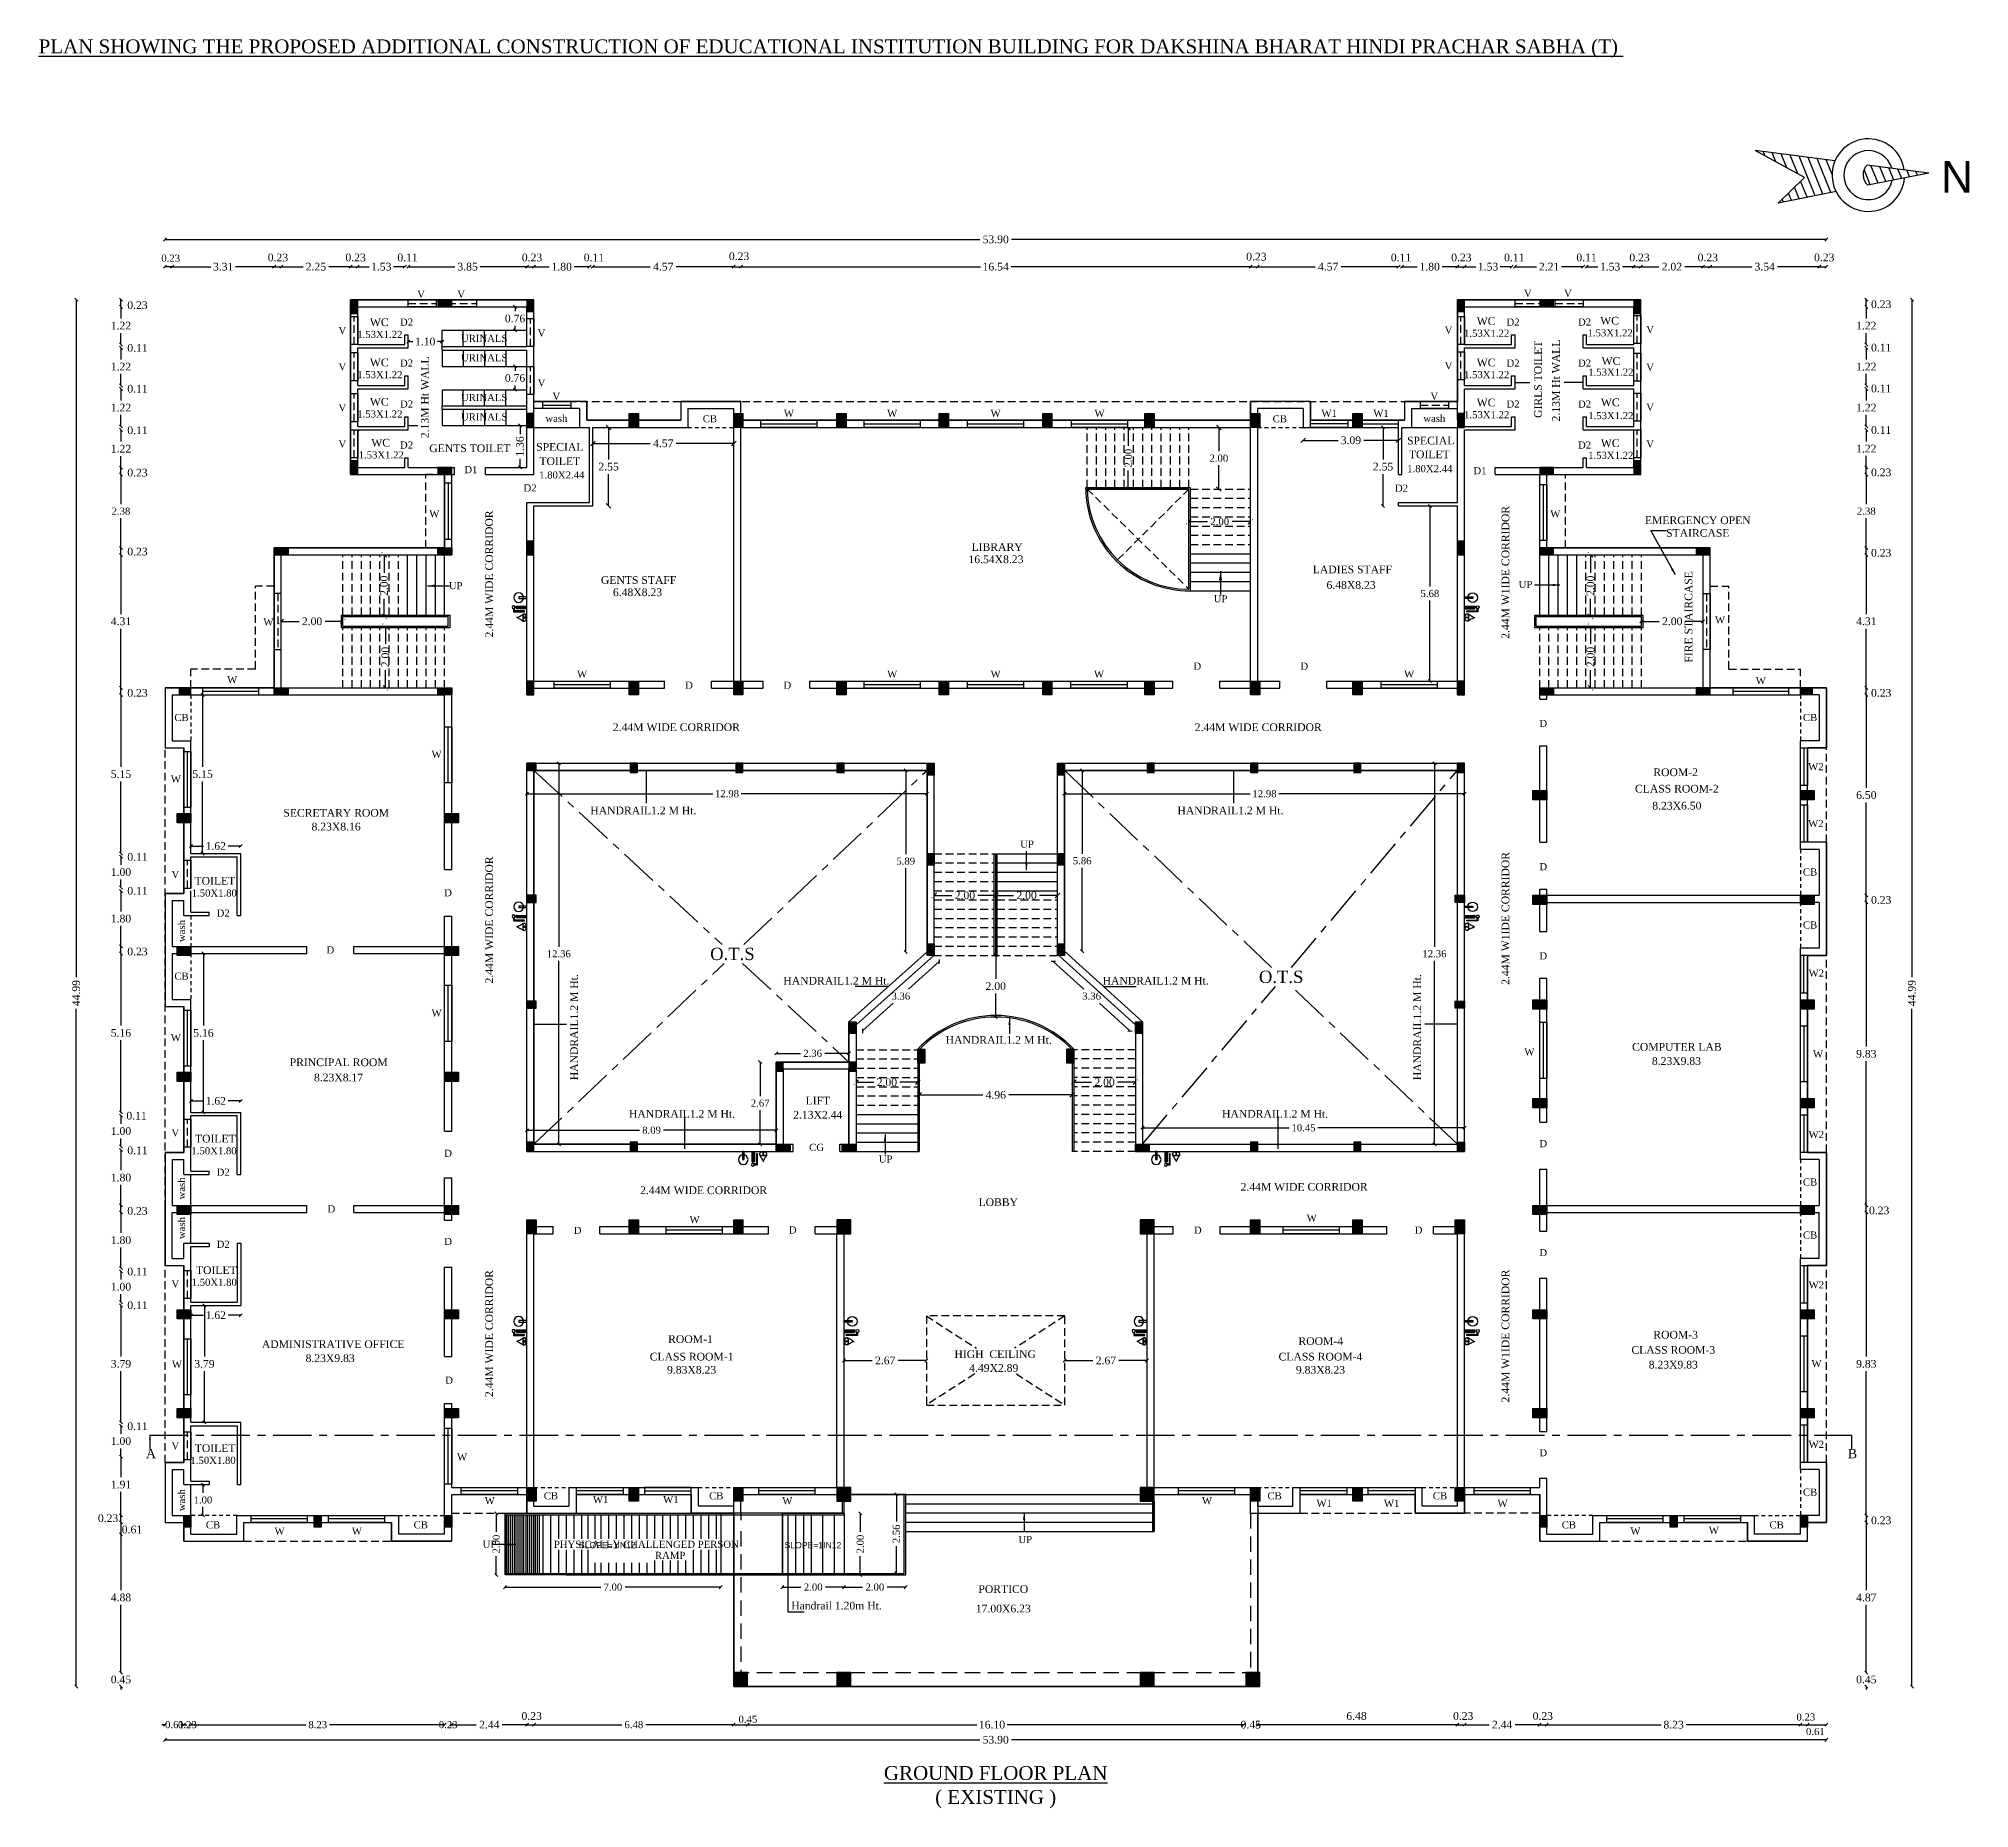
# Model space of a CAD drawing. Header units: metres. Extents: x -53 to 471, y -924 to -843.
# Drawn here: x -53.5 to 9.1, y -923.3 to -865.9 of the extents above; entities that cross this region are included whole.
import ezdxf
from ezdxf.enums import TextEntityAlignment as Align

# ---------------------------------------------------------------- set-up
doc = ezdxf.new("R2010")
doc.units = ezdxf.units.M
doc.header["$MEASUREMENT"] = 0
doc.header["$PDMODE"] = 3
doc.linetypes.add('CENTER', pattern=[2, 1.25, -0.25, 0.25, -0.25])
doc.linetypes.add('HIDDEN', pattern=[0.375, 0.25, -0.125])
doc.layers.get('DEFPOINTS').update_dxf_attribs({"lineweight": 5})
for name, color, linetype in [('BLK_1_DA_RAMP_1', 1, 'Continuous'), ('BLK_1_DA_RAMP_2', 1, 'Continuous'), ('BLK_1_FLR_0_BLT_UP_AREA_DEDUCT_EXISTING', 27, 'Continuous'), ('BLK_1_FLR_0_BLT_UP_AREA_EXISTING', 27, 'Continuous')]:
    doc.layers.add(name, color=color, linetype=linetype)
doc.styles.add('Isa-', font='times.ttf')
doc.styles.get("Standard").update_dxf_attribs({"font": 'arial.ttf'})
doc.styles.add('STYLE2', font='times.ttf')
doc.dimstyles.new('Copy of ISO-25', dxfattribs={"dimscale": 0, "dimtxt": 0.23, "dimasz": 0.1, "dimexe": 1.25, "dimexo": 0.625, "dimgap": 0.11, "dimtad": 0, "dimtih": 1, "dimtoh": 1, "dimzin": 1, "dimdsep": 46, "dimtxsty": 'STYLE2', "dimblk": 'OBLIQUE', "dimcen": 0, "dimse1": 1, "dimse2": 1, "dimclrd": 1, "dimclrt": 3, "dimadec": 0, "dimazin": 2, "dimtfac": 1, "dimtix": 1, "dimtofl": 0, "dimtmove": 0, "dimatfit": 3, "dimfxl": 0, "dimtolj": 1, "dimarcsym": 0})
doc.dimstyles.new('ISO-25', dxfattribs={"dimscale": 0, "dimtxt": 0.23, "dimasz": 0.15, "dimexe": 1.25, "dimexo": 0.625, "dimgap": 0.11, "dimtad": 0, "dimtih": 1, "dimtoh": 1, "dimzin": 1, "dimdsep": 46, "dimtxsty": 'STYLE2', "dimblk": 'OBLIQUE', "dimcen": 0, "dimse1": 1, "dimse2": 1, "dimclrd": 1, "dimclrt": 3, "dimadec": 0, "dimazin": 2, "dimtfac": 1, "dimtix": 1, "dimtofl": 0, "dimtmove": 0, "dimatfit": 3, "dimfxl": 0, "dimtolj": 1, "dimarcsym": 0})

msp = doc.modelspace()

# ---------------------------------------------------------------- texts
at = {"color": 2, "lineweight": -3, "style": 'Isa-'}
for s, height, p in [('%%UPLAN SHOWING THE PROPOSED ADDITIONAL CONSTRUCTION OF EDUCATIONAL INSTITUTION BUILDING FOR DAKSHINA BHARAT HINDI PRACHAR SABHA (T) ', 0.45, (-53.49786, -866.39579)), ('A', 0.3, (-50.01572, -911.98025)), ('B', 0.3, (5.19988, -911.98025))]:
    msp.add_text(s, height=height, dxfattribs=at).set_placement(p)
at = {"color": 3, "lineweight": -3}
msp.add_text('N', height=1.02516, dxfattribs=at).set_placement((8.22749, -870.91617))
at = {"color": 4, "lineweight": -3, "style": 'Isa-'}
for s, p in [('V', (-41.09035, -874.32598)), ('V', (-39.79035, -874.32598)), ('V', (-5.18035, -874.29504)), ('V', (-3.88035, -874.29504)), ('D2', (-41.56111, -875.2311)), ('D2', (-5.66027, -875.2311)), ('D2', (-3.34027, -875.2311)), ('V', (-43.64275, -875.5052)), ('V', (-37.17981, -875.587)), ('V', (-7.75359, -875.49529)), ('V', (-1.21433, -875.47197)), ('D2', (-41.56111, -876.5611)), ('D2', (-5.66027, -876.5611)), ('D2', (-3.34027, -876.5611)), ('V', (-43.64275, -876.6802)), ('V', (-37.17981, -877.20172)), ('V', (-7.75359, -876.6475)), ('V', (-1.21433, -876.69473)), ('V', (-36.6988, -877.64211)), ('V', (-8.21582, -877.63559)), ('V', (-43.64275, -878.0102)), ('D2', (-41.56111, -877.8911)), ('CB', (-31.71923, -878.36781)), ('W', (-29.15611, -878.19178)), ('W', (-25.80361, -878.19178)), ('W', (-22.44861, -878.19178)), ('W', (-19.0757, -878.19178)), ('CB', (-13.22923, -878.36781)), ('W1', (-11.62663, -878.19127)), ('D2', (-5.66027, -877.8911)), ('D2', (-3.34027, -877.8911)), ('V', (-1.21433, -877.99073)), ('V', (-43.64275, -879.1852)), ('D2', (-41.56111, -879.22094)), ('D2', (-3.34027, -879.22094)), ('V', (-1.21433, -879.1852)), ('D1', (-39.47252, -880.01882)), ('D1', (-6.73313, -880.05348)), ('D2', (-37.55312, -880.61298)), ('D2', (-9.28011, -880.62119)), ('W', (-40.65998, -881.45267)), ('W', (-4.28998, -881.45267)), ('UP', (-39.96521, -883.78378)), ('UP', (-5.25538, -883.74371)), ('UP', (-15.14932, -884.20605)), ('W', (1.054, -884.8932)), ('D', (-15.90401, -886.39506)), ('D', (-12.43303, -886.39506)), ('W', (-35.86361, -886.65178)), ('D', (-32.39517, -887.01384)), ('D', (-29.20303, -887.01384)), ('W', (-25.80361, -886.65178)), ('W', (-22.44861, -886.65178)), ('W', (-19.09361, -886.65178)), ('W', (-9.03111, -886.65178)), ('D', (-4.68111, -888.25366)), ('CB', (3.97548, -888.06166)), ('W', (-40.58499, -889.25391)), ('W2', (4.16449, -889.65677)), ('W', (-49.04499, -890.05641)), ('W2', (4.16449, -891.49911)), ('UP', (-21.42867, -892.17043)), ('V', (-49.06144, -893.15236)), ('D', (-4.68111, -892.9009)), ('CB', (3.97548, -893.074)), ('D', (-40.21111, -893.74826)), ('D2', (-47.50931, -894.40817)), ('CB', (3.97548, -894.794)), ('D', (-44.03312, -895.60321)), ('D', (-4.68111, -895.79275)), ('W', (-40.58499, -897.64391)), ('W', (-49.04499, -898.44641)), ('W', (-5.13006, -898.90949)), ('W', (4.23379, -898.9799)), ('V', (-49.06144, -901.53395)), ('W2', (4.17828, -901.5906)), ('D', (-40.21111, -902.20275)), ('CG', (-28.25689, -902.00827)), ('D', (-4.68111, -901.88889)), ('D2', (-47.50931, -902.81336)), ('UP', (-26.01714, -902.38742)), ('CB', (3.97548, -903.134)), ('D', (-43.99787, -904.00555)), ('D', (-36.00963, -904.70293)), ('W', (-32.2143, -904.34945)), ('D', (-29.03016, -904.68933)), ('D', (-15.88631, -904.69555)), ('W', (-12.19207, -904.30392)), ('D', (-8.72531, -904.69555)), ('D2', (-47.50931, -905.15431)), ('D', (-40.21111, -905.0608)), ('CB', (3.97548, -904.854)), ('D', (-4.68111, -905.42301)), ('V', (-49.06144, -906.43828)), ('W2', (4.17828, -906.46773)), ('W', (-49.00933, -909.04598)), ('W', (4.18461, -909.02775)), ('D', (-40.1784, -909.56654)), ('W2', (4.17828, -911.64526)), ('V', (-49.06144, -911.69399)), ('W', (-39.75749, -912.05542)), ('D', (-4.68111, -911.9173)), ('W', (-38.86099, -913.47341)), ('CB', (-36.87724, -913.31436)), ('W1', (-35.26416, -913.43634)), ('CB', (-31.51142, -913.31436)), ('W', (-29.20755, -913.47341)), ('W', (-15.58818, -913.47341)), ('CB', (-13.39724, -913.31436)), ('W1', (-11.78854, -913.55884)), ('W1', (-9.59921, -913.55884)), ('CB', (-8.03142, -913.31436)), ('W', (-6.00099, -913.55884)), ('CB', (3.97548, -913.194)), ('CB', (-47.83923, -914.25744)), ('W', (-45.68099, -914.46024)), ('W', (-43.17099, -914.46024)), ('CB', (-41.09923, -914.25744)), ('UP', (-21.48752, -914.73299)), ('CB', (-3.84923, -914.25744)), ('W', (-1.69069, -914.45795)), ('W', (0.85387, -914.43467)), ('CB', (2.89077, -914.25744)), ('UP', (-38.86853, -914.88464))]:
    msp.add_text(s, height=0.23, dxfattribs=at).set_placement(p, align=Align.CENTER)
at = {"lineweight": -3, "style": 'Isa-'}
for s, height, p in [('WC', 0.25, (-42.44534, -875.24661)), ('WC', 0.25, (-6.53534, -875.20948)), ('WC', 0.25, (-2.52855, -875.19646)), ('WC', 0.25, (-42.44534, -876.55218)), ('WC', 0.25, (-6.53534, -876.55218)), ('WC', 0.25, (-2.48433, -876.50141)), ('WC', 0.25, (-42.44534, -877.82861)), ('WC', 0.25, (-6.53534, -877.85159)), ('WC', 0.25, (-2.50635, -877.84645)), ('SPECIAL', 0.25, (-8.33251, -879.08625)), ('WC', 0.25, (-42.39971, -879.15565)), ('GENTS TOILET', 0.25, (-39.50688, -879.33518)), ('SPECIAL', 0.25, (-36.58795, -879.29154)), ('TOILET', 0.25, (-36.58795, -879.75454)), ('TOILET', 0.25, (-8.37722, -879.53397)), ('WC', 0.25, (-2.50791, -879.17024)), ('EMERGENCY OPEN', 0.25, (0.33314, -881.6722)), ('STAIRCASE', 0.25, (0.33314, -882.08409)), ('LIBRARY', 0.25, (-22.4004, -882.54074)), ('16.54X8.23', 0.25, (-22.43691, -882.9387)), ('LADIES STAFF', 0.25, (-10.87383, -883.26781)), ('GENTS STAFF', 0.25, (-34.03067, -883.61027)), ('6.48X8.23', 0.25, (-34.06719, -884.00823)), ('6.48X8.23', 0.25, (-10.91568, -883.77144)), ('2.44M WIDE CORRIDOR', 0.25, (-32.80581, -888.38638)), ('2.44M WIDE CORRIDOR', 0.25, (-13.9283, -888.38638)), ('CLASS ROOM-2', 0.25, (-0.34582, -890.3813)), ('8.23X6.50', 0.25, (-0.34582, -890.93232)), ('SECRETARY ROOM', 0.25, (-43.8413, -891.16523)), ('8.23X8.16', 0.25, (-43.84604, -891.61087)), ('HANDRAIL1.2 M Ht. ', 0.25, (-33.83001, -891.08872)), ('HANDRAIL1.2 M Ht. ', 0.25, (-14.78232, -891.08872)), ('TOILET', 0.25, (-47.77922, -893.37027)), ('O.T.S', 0.4, (-30.98903, -895.81619)), ('HANDRAIL1.2 M Ht. ', 0.25, (-27.56705, -896.61222)), ('HANDRAIL1.2 M Ht. ', 0.25, (-17.20976, -896.61222)), ('O.T.S', 0.4, (-13.18445, -896.56046)), ('HANDRAIL1.2 M Ht. ', 0.25, (-22.30156, -898.53415)), ('COMPUTER LAB', 0.25, (-0.34582, -898.75749)), ('PRINCIPAL ROOM', 0.25, (-43.7622, -899.25937)), ('8.23X8.17', 0.25, (-43.76694, -899.7516)), ('8.23X9.83', 0.25, (-0.35864, -899.21787)), ('HANDRAIL1.2 M Ht. ', 0.25, (-32.57541, -900.93189)), ('2.13X2.44', 0.25, (-28.21931, -900.96068)), ('LIFT', 0.25, (-28.21458, -900.50108)), ('HANDRAIL1.2 M Ht. ', 0.25, (-13.33342, -900.93189)), ('TOILET', 0.25, (-47.76319, -901.73418)), ('2.44M WIDE CORRIDOR', 0.25, (-31.92301, -903.41061)), ('2.44M WIDE CORRIDOR', 0.25, (-12.43953, -903.3004)), ('LOBBY', 0.25, (-22.36276, -903.79787)), ('TOILET', 0.25, (-47.73177, -906.00106)), ('ADMINISTRATIVE OFFICE ', 0.25, (-43.89509, -908.40313)), ('8.23X9.83', 0.25, (-44.03976, -908.86071)), ('CLASS ROOM-1', 0.25, (-32.31208, -908.80867)), (' HIGH  CEILING', 0.25, (-22.50915, -908.72782)), ('4.49X2.89', 0.25, (-22.50915, -909.17758)), ('CLASS ROOM-4', 0.25, (-11.90842, -908.80867)), ('CLASS ROOM-3', 0.25, (-0.46185, -908.59273)), ('8.23X9.83', 0.25, (-0.46185, -909.06935)), ('9.83X8.23', 0.25, (-32.31208, -909.23759)), ('9.83X8.23', 0.25, (-11.90842, -909.23759)), ('TOILET', 0.25, (-47.77035, -911.77908)), ('PORTICO', 0.25, (-22.19956, -916.35101)), ('Handrail 1.20m Ht.', 0.25, (-27.61145, -916.88801)), ('17.00X6.23', 0.25, (-22.19956, -916.98297))]:
    msp.add_text(s, height=height, dxfattribs=at).set_placement(p, align=Align.CENTER)
at = {"color": 6, "lineweight": -3, "style": 'Isa-'}
for s, p in [('1.53X1.22', (-42.42705, -875.631)), ('1.53X1.22', (-6.51705, -875.59387)), ('1.53X1.22', (-2.51026, -875.58085)), ('1.53X1.22', (-42.42705, -876.93657)), ('1.53X1.22', (-6.51705, -876.93657)), ('1.53X1.22', (-2.48814, -876.85487)), ('1.53X1.22', (-42.42705, -878.21301)), ('1.53X1.22', (-6.51705, -878.23598)), ('1.53X1.22', (-2.48805, -878.26657)), ('1.53X1.22', (-42.38142, -879.54004)), ('1.53X1.22', (-2.48961, -879.55463)), ('1.80X2.44', (-36.5244, -880.19143)), ('1.80X2.44', (-8.36193, -879.98694)), ('1.50X1.80', (-47.79839, -893.75466)), ('1.50X1.80', (-47.80646, -902.11858)), ('1.50X1.80', (-47.79998, -906.38545)), ('1.50X1.80', (-47.83856, -912.16347))]:
    msp.add_text(s, height=0.23, dxfattribs=at).set_placement(p, align=Align.CENTER)
at = {"lineweight": -3, "style": 'Isa-'}
for p in [(-39.79416, -875.76008), (-39.79416, -876.38848), (-39.79416, -877.68008), (-39.79416, -878.30848)]:
    msp.add_text('URINALS', height=0.23, dxfattribs=at).set_placement(p)
for s, p in [('GIRLS TOILET', (-4.72514, -876.97247)), ('2.13M Ht WALL', (-4.14193, -877.01386)), ('2.13M Ht WALL', (-40.84108, -877.5559)), ('2.44M WIDE CORRIDOR', (-38.75473, -883.28822)), ('2.44M W1IDE CORRIDOR', (-5.78334, -883.2377)), ('2.44M WIDE CORRIDOR', (-38.75473, -894.51588)), ('2.44M W1IDE CORRIDOR', (-5.78334, -894.46535)), ('HANDRAIL1.2 M Ht. ', (-36.00059, -897.94835)), ('HANDRAIL1.2 M Ht. ', (-8.64338, -897.94835)), ('2.44M WIDE CORRIDOR', (-38.75473, -907.93644)), ('2.44M W1IDE CORRIDOR', (-5.78334, -908.01542))]:
    msp.add_text(s, height=0.25, rotation=90, dxfattribs=at).set_placement(p, align=Align.CENTER)
at = {"color": 4, "lineweight": -3, "style": 'Isa-'}
for s, rotation, p in [('wash', 360, (-36.69984, -878.3555)), ('W1', 360, (-9.9436, -878.19127)), ('wash', 360, (-8.21574, -878.3555)), ('W', 360, (-46.0424, -884.9625)), ('W', 360, (-47.21613, -886.8338)), ('W', 360, (2.37953, -886.86428)), ('CB', 360, (-48.86139, -888.06166)), ('wash', 90, (-48.74711, -894.87329)), ('CB', 360, (-48.86139, -896.45166)), ('W2', 360, (4.17828, -896.35486)), ('wash', 90, (-48.74711, -903.22734)), ('wash', 90, (-48.74711, -904.51171)), ('wash', 90, (-48.74711, -913.34171)), ('W1', 360, (-32.98434, -913.43634))]:
    msp.add_text(s, height=0.23, rotation=rotation, dxfattribs=at).set_placement(p, align=Align.CENTER)
at = {"color": 115, "lineweight": -3, "style": 'Isa-'}
msp.add_text('FIRE STAIRCASE', height=0.25, rotation=90, dxfattribs=at).set_placement((0.15699, -884.68235), align=Align.CENTER)
at = {"color": 23, "lineweight": -3, "style": 'Isa-'}
for s, p in [('ROOM-2', (-1.10967, -889.84816)), ('ROOM-1', (-33.07263, -908.24026)), ('ROOM-4', (-12.62382, -908.3041)), ('ROOM-3', (-1.10967, -908.0985))]:
    msp.add_text(s, height=0.25, dxfattribs=at).set_placement(p)
at = {"color": 50, "lineweight": -3, "style": 'Isa-'}
for s, p in [('PHYSICALLY CHALLENGED PERSON', (-36.78387, -914.88832)), ('RAMP ', (-33.5, -915.24602))]:
    msp.add_text(s, height=0.23, dxfattribs=at).set_placement(p)
at = {"color": 2, "lineweight": -3, "style": 'Isa-'}
for s, p in [('%%UGROUND FLOOR PLAN', (-22.44611, -922.19326)), ('( EXISTING )', (-22.44611, -922.9708))]:
    msp.add_text(s, height=0.45, dxfattribs=at).set_placement(p, align=Align.MIDDLE_CENTER)
at = {"layer": 'BLK_1_DA_RAMP_1', "color": 1, "lineweight": 25, "ltscale": 2, "insert": (-35.96716, -914.70171), "char_height": 0.2, "width": 2.0139321, "attachment_point": 1}
msp.add_mtext('SLOPE=1IN12', dxfattribs=at)
at = {"layer": 'BLK_1_DA_RAMP_2', "color": 1, "lineweight": 25, "ltscale": 2, "insert": (-29.29549, -914.70171), "char_height": 0.2, "width": 2.0139321, "attachment_point": 1}
msp.add_mtext('SLOPE=1IN12', dxfattribs=at)

# ---------------------------------------------------------------- blocks, each defined once
blk = doc.blocks.new('_Oblique')
at = {"color": 0, "linetype": 'ByBlock', "lineweight": -2}
blk.add_line((-0.5, -0.5), (0.5, 0.5), dxfattribs=at)
blk = doc.blocks.new('*D259')
at = {"color": 1, "lineweight": -2}
for p, q in [((-35.516, -879.053), (-33.653, -879.053)), ((-30.946, -879.053), (-32.809, -879.053))]:
    blk.add_line(p, q, dxfattribs=at)
at = {"layer": 'DEFPOINTS', "color": 0}
for p in [(-30.946, -879.053), (-35.516, -879.607), (-30.946, -879.607)]:
    blk.add_point(p, dxfattribs=at)
at = {"color": 1, "lineweight": -2, "xscale": 0.15, "yscale": 0.15, "zscale": 0.15, "rotation": 180}
blk.add_blockref('_Oblique', (-35.516, -879.053), dxfattribs=at)
at = {"color": 1, "lineweight": -2, "xscale": 0.15, "yscale": 0.15, "zscale": 0.15}
blk.add_blockref('_Oblique', (-30.946, -879.053), dxfattribs=at)
at = {"color": 3, "lineweight": 25, "insert": (-33.231, -879.053), "char_height": 0.25, "attachment_point": 5, "style": 'STYLE2'}
blk.add_mtext('\\A1;4.57', dxfattribs=at)
blk = doc.blocks.new('*D260')
at = {"color": 1, "lineweight": -2}
for p, q in [((-35.006, -878.533), (-35.006, -879.571)), ((-35.006, -881.083), (-35.006, -880.046))]:
    blk.add_line(p, q, dxfattribs=at)
at = {"layer": 'DEFPOINTS', "color": 0}
for p in [(-35.516, -878.533), (-35.006, -878.533), (-35.516, -881.083)]:
    blk.add_point(p, dxfattribs=at)
at = {"color": 1, "lineweight": -2, "xscale": 0.15, "yscale": 0.15, "zscale": 0.15}
for p, rotation in [((-35.006, -878.533), 90), ((-35.006, -881.083), 270)]:
    blk.add_blockref('_Oblique', p, dxfattribs=dict(at, rotation=rotation))
at = {"color": 3, "lineweight": 25, "insert": (-35.006, -879.808), "char_height": 0.25, "attachment_point": 5, "style": 'STYLE2'}
blk.add_mtext('\\A1;2.55', dxfattribs=at)
blk = doc.blocks.new('*D66')
at = {"color": 1, "lineweight": -2}
for p, q in [((-42.289, -882.673), (-42.289, -883.251)), ((-42.289, -884.673), (-42.289, -884.096))]:
    blk.add_line(p, q, dxfattribs=at)
at = {"layer": 'DEFPOINTS', "color": 0, "linetype": 'HIDDEN'}
for p in [(-42.289, -882.673), (-42.126, -882.673), (-42.289, -884.673)]:
    blk.add_point(p, dxfattribs=at)
at = {"color": 1, "linetype": 'HIDDEN', "lineweight": -2, "xscale": 0.15, "yscale": 0.15, "zscale": 0.15}
for p, rotation in [((-42.289, -882.673), 90), ((-42.289, -884.673), 270)]:
    blk.add_blockref('_Oblique', p, dxfattribs=dict(at, rotation=rotation))
at = {"color": 3, "linetype": 'HIDDEN', "lineweight": 25, "insert": (-42.289, -883.673), "char_height": 0.25, "attachment_point": 5, "rotation": 90, "style": 'STYLE2'}
blk.add_mtext('\\A1;2.00', dxfattribs=at)
blk = doc.blocks.new('*D67')
at = {"color": 1, "lineweight": -2}
for p, q in [((-45.626, -884.828), (-45.049, -884.828)), ((-43.626, -884.828), (-44.204, -884.828))]:
    blk.add_line(p, q, dxfattribs=at)
at = {"layer": 'DEFPOINTS', "color": 0, "linetype": 'HIDDEN'}
for p in [(-43.626, -884.828), (-43.626, -884.828), (-45.626, -885.242)]:
    blk.add_point(p, dxfattribs=at)
at = {"color": 1, "linetype": 'HIDDEN', "lineweight": -2, "xscale": 0.15, "yscale": 0.15, "zscale": 0.15, "rotation": 180}
blk.add_blockref('_Oblique', (-45.626, -884.828), dxfattribs=at)
at = {"color": 1, "linetype": 'HIDDEN', "lineweight": -2, "xscale": 0.15, "yscale": 0.15, "zscale": 0.15}
blk.add_blockref('_Oblique', (-43.626, -884.828), dxfattribs=at)
at = {"color": 3, "linetype": 'HIDDEN', "lineweight": 25, "insert": (-44.626, -884.828), "char_height": 0.25, "attachment_point": 5, "style": 'STYLE2'}
blk.add_mtext('\\A1;2.00', dxfattribs=at)
blk = doc.blocks.new('*D261')
at = {"color": 1, "lineweight": -2}
for p, q in [((-42.248, -884.983), (-42.248, -885.561)), ((-42.248, -886.983), (-42.248, -886.406))]:
    blk.add_line(p, q, dxfattribs=at)
at = {"layer": 'DEFPOINTS', "color": 0, "linetype": 'HIDDEN'}
for p in [(-42.248, -884.983), (-42.248, -886.983), (-42.248, -886.983)]:
    blk.add_point(p, dxfattribs=at)
at = {"color": 1, "linetype": 'HIDDEN', "lineweight": -2, "xscale": 0.15, "yscale": 0.15, "zscale": 0.15}
for p, rotation in [((-42.248, -884.983), 90), ((-42.248, -886.983), 270)]:
    blk.add_blockref('_Oblique', p, dxfattribs=dict(at, rotation=rotation))
at = {"color": 3, "linetype": 'HIDDEN', "lineweight": 25, "insert": (-42.248, -885.983), "char_height": 0.25, "attachment_point": 5, "rotation": 90, "style": 'STYLE2'}
blk.add_mtext('\\A1;2.00', dxfattribs=at)
blk = doc.blocks.new('*D262')
at = {"color": 1, "lineweight": -2}
for p, q in [((-3.146, -882.673), (-3.146, -883.251)), ((-3.146, -884.673), (-3.146, -884.096))]:
    blk.add_line(p, q, dxfattribs=at)
at = {"layer": 'DEFPOINTS', "color": 0, "linetype": 'HIDDEN'}
for p in [(-3.146, -882.673), (-3.146, -882.673), (-3.201, -884.673)]:
    blk.add_point(p, dxfattribs=at)
at = {"color": 1, "linetype": 'HIDDEN', "lineweight": -2, "xscale": 0.15, "yscale": 0.15, "zscale": 0.15}
for p, rotation in [((-3.146, -882.673), 90), ((-3.146, -884.673), 270)]:
    blk.add_blockref('_Oblique', p, dxfattribs=dict(at, rotation=rotation))
at = {"color": 3, "linetype": 'HIDDEN', "lineweight": 25, "insert": (-3.146, -883.673), "char_height": 0.25, "attachment_point": 5, "rotation": 90, "style": 'STYLE2'}
blk.add_mtext('\\A1;2.00', dxfattribs=at)
blk = doc.blocks.new('*D68')
at = {"color": 1, "lineweight": -2}
for p, q in [((-3.146, -884.983), (-3.146, -885.561)), ((-3.146, -886.983), (-3.146, -886.406))]:
    blk.add_line(p, q, dxfattribs=at)
at = {"layer": 'DEFPOINTS', "color": 0, "linetype": 'HIDDEN'}
for p in [(-3.146, -884.983), (-3.146, -886.983), (-3.146, -886.983)]:
    blk.add_point(p, dxfattribs=at)
at = {"color": 1, "linetype": 'HIDDEN', "lineweight": -2, "xscale": 0.15, "yscale": 0.15, "zscale": 0.15}
for p, rotation in [((-3.146, -884.983), 90), ((-3.146, -886.983), 270)]:
    blk.add_blockref('_Oblique', p, dxfattribs=dict(at, rotation=rotation))
at = {"color": 3, "linetype": 'HIDDEN', "lineweight": 25, "insert": (-3.146, -885.983), "char_height": 0.25, "attachment_point": 5, "rotation": 90, "style": 'STYLE2'}
blk.add_mtext('\\A1;2.00', dxfattribs=at)
blk = doc.blocks.new('*D263')
at = {"color": 1, "lineweight": -2}
for p, q in [((-12.466, -878.954), (-11.339, -878.954)), ((-9.376, -878.954), (-10.504, -878.954))]:
    blk.add_line(p, q, dxfattribs=at)
at = {"layer": 'DEFPOINTS', "color": 0}
for p in [(-12.466, -878.533), (-9.376, -878.533), (-12.466, -878.954)]:
    blk.add_point(p, dxfattribs=at)
at = {"color": 1, "lineweight": -2, "xscale": 0.15, "yscale": 0.15, "zscale": 0.15, "rotation": 180}
blk.add_blockref('_Oblique', (-12.466, -878.954), dxfattribs=at)
at = {"color": 1, "lineweight": -2, "xscale": 0.15, "yscale": 0.15, "zscale": 0.15}
blk.add_blockref('_Oblique', (-9.376, -878.954), dxfattribs=at)
at = {"color": 3, "lineweight": 25, "insert": (-10.921, -878.954), "char_height": 0.25, "attachment_point": 5, "style": 'STYLE2'}
blk.add_mtext('\\A1;3.09', dxfattribs=at)
blk = doc.blocks.new('*D69')
at = {"color": 1, "lineweight": -2}
for p, q in [((-24.926, -900.193), (-22.867, -900.193)), ((-19.963, -900.193), (-22.021, -900.193))]:
    blk.add_line(p, q, dxfattribs=at)
at = {"layer": 'DEFPOINTS', "color": 0}
for p in [(-24.926, -899.782), (-19.963, -899.926), (-19.963, -900.193)]:
    blk.add_point(p, dxfattribs=at)
at = {"color": 1, "lineweight": -2, "xscale": 0.15, "yscale": 0.15, "zscale": 0.15, "rotation": 180}
blk.add_blockref('_Oblique', (-24.926, -900.193), dxfattribs=at)
at = {"color": 1, "lineweight": -2, "xscale": 0.15, "yscale": 0.15, "zscale": 0.15}
blk.add_blockref('_Oblique', (-19.963, -900.193), dxfattribs=at)
at = {"color": 3, "lineweight": -3, "insert": (-22.444, -900.193), "char_height": 0.25, "attachment_point": 5, "style": 'STYLE2'}
blk.add_mtext('\\A1;4.96', dxfattribs=at)
blk = doc.blocks.new('*D70')
at = {"color": 1, "lineweight": -2}
for p, q in [((-19.913, -899.782), (-19.335, -899.782)), ((-17.913, -899.782), (-18.49, -899.782))]:
    blk.add_line(p, q, dxfattribs=at)
at = {"layer": 'DEFPOINTS', "color": 0, "linetype": 'HIDDEN'}
for p in [(-19.913, -899.782), (-17.913, -899.782), (-17.913, -899.782)]:
    blk.add_point(p, dxfattribs=at)
at = {"color": 1, "linetype": 'HIDDEN', "lineweight": -2, "xscale": 0.15, "yscale": 0.15, "zscale": 0.15, "rotation": 180}
blk.add_blockref('_Oblique', (-19.913, -899.782), dxfattribs=at)
at = {"color": 1, "linetype": 'HIDDEN', "lineweight": -2, "xscale": 0.15, "yscale": 0.15, "zscale": 0.15}
blk.add_blockref('_Oblique', (-17.913, -899.782), dxfattribs=at)
at = {"color": 3, "linetype": 'HIDDEN', "lineweight": 25, "insert": (-18.913, -899.782), "char_height": 0.25, "attachment_point": 5, "style": 'STYLE2'}
blk.add_mtext('\\A1;2.00', dxfattribs=at)
blk = doc.blocks.new('*D71')
at = {"color": 1, "lineweight": -2}
for p, q in [((-26.976, -899.782), (-26.399, -899.782)), ((-24.976, -899.782), (-25.554, -899.782))]:
    blk.add_line(p, q, dxfattribs=at)
at = {"layer": 'DEFPOINTS', "color": 0, "linetype": 'HIDDEN'}
for p in [(-26.976, -899.782), (-24.976, -899.782), (-24.976, -899.782)]:
    blk.add_point(p, dxfattribs=at)
at = {"color": 1, "linetype": 'HIDDEN', "lineweight": -2, "xscale": 0.15, "yscale": 0.15, "zscale": 0.15, "rotation": 180}
blk.add_blockref('_Oblique', (-26.976, -899.782), dxfattribs=at)
at = {"color": 1, "linetype": 'HIDDEN', "lineweight": -2, "xscale": 0.15, "yscale": 0.15, "zscale": 0.15}
blk.add_blockref('_Oblique', (-24.976, -899.782), dxfattribs=at)
at = {"color": 3, "linetype": 'HIDDEN', "lineweight": -3, "insert": (-25.976, -899.782), "char_height": 0.25, "attachment_point": 5, "style": 'STYLE2'}
blk.add_mtext('\\A1;2.00', dxfattribs=at)
blk = doc.blocks.new('*D72')
at = {"color": 1, "lineweight": -2}
for p, q in [((-22.444, -893.718), (-21.867, -893.718)), ((-20.444, -893.718), (-21.022, -893.718))]:
    blk.add_line(p, q, dxfattribs=at)
at = {"layer": 'DEFPOINTS', "color": 0}
for p in [(-22.444, -893.718), (-20.444, -893.718), (-20.444, -893.718)]:
    blk.add_point(p, dxfattribs=at)
at = {"color": 1, "lineweight": -2, "xscale": 0.15, "yscale": 0.15, "zscale": 0.15, "rotation": 180}
blk.add_blockref('_Oblique', (-22.444, -893.718), dxfattribs=at)
at = {"color": 1, "lineweight": -2, "xscale": 0.15, "yscale": 0.15, "zscale": 0.15}
blk.add_blockref('_Oblique', (-20.444, -893.718), dxfattribs=at)
at = {"color": 3, "lineweight": -3, "insert": (-21.444, -893.718), "char_height": 0.25, "attachment_point": 5, "style": 'STYLE2'}
blk.add_mtext('\\A1;2.00', dxfattribs=at)
blk = doc.blocks.new('*D73')
at = {"color": 1, "lineweight": -2}
for p, q in [((-24.444, -893.718), (-23.867, -893.718)), ((-22.444, -893.718), (-23.022, -893.718))]:
    blk.add_line(p, q, dxfattribs=at)
at = {"layer": 'DEFPOINTS', "color": 0, "linetype": 'HIDDEN'}
for p in [(-24.444, -893.718), (-24.444, -893.718), (-22.444, -893.718)]:
    blk.add_point(p, dxfattribs=at)
at = {"color": 1, "linetype": 'HIDDEN', "lineweight": -2, "xscale": 0.15, "yscale": 0.15, "zscale": 0.15, "rotation": 180}
blk.add_blockref('_Oblique', (-24.444, -893.718), dxfattribs=at)
at = {"color": 1, "linetype": 'HIDDEN', "lineweight": -2, "xscale": 0.15, "yscale": 0.15, "zscale": 0.15}
blk.add_blockref('_Oblique', (-22.444, -893.718), dxfattribs=at)
at = {"color": 3, "linetype": 'HIDDEN', "lineweight": 25, "insert": (-23.444, -893.718), "char_height": 0.25, "attachment_point": 5, "style": 'STYLE2'}
blk.add_mtext('\\A1;2.00', dxfattribs=at)
blk = doc.blocks.new('*D74')
at = {"color": 1, "lineweight": -2}
for p, q in [((-49.396, -921.117), (-22.956, -921.117)), ((4.504, -921.117), (-21.936, -921.117))]:
    blk.add_line(p, q, dxfattribs=at)
at = {"layer": 'DEFPOINTS', "color": 0}
for p in [(-49.396, -913.602), (4.504, -914.031), (4.504, -921.117)]:
    blk.add_point(p, dxfattribs=at)
at = {"color": 1, "lineweight": -2, "xscale": 0.1, "yscale": 0.1, "zscale": 0.1, "rotation": 180}
blk.add_blockref('_Oblique', (-49.396, -921.117), dxfattribs=at)
at = {"color": 1, "lineweight": -2, "xscale": 0.1, "yscale": 0.1, "zscale": 0.1}
blk.add_blockref('_Oblique', (4.504, -921.117), dxfattribs=at)
at = {"color": 3, "lineweight": 25, "insert": (-22.446, -921.117), "char_height": 0.25, "attachment_point": 5, "style": 'STYLE2'}
blk.add_mtext('\\A1;53.90', dxfattribs=at)
blk = doc.blocks.new('*D75')
at = {"color": 1, "lineweight": -2}
for p, q in [((-49.396, -872.436), (-22.956, -872.436)), ((4.504, -872.436), (-21.936, -872.436))]:
    blk.add_line(p, q, dxfattribs=at)
at = {"layer": 'DEFPOINTS', "color": 0}
for p in [(-49.396, -872.436), (-49.396, -886.983), (4.504, -886.983)]:
    blk.add_point(p, dxfattribs=at)
at = {"color": 1, "lineweight": -2, "xscale": 0.1, "yscale": 0.1, "zscale": 0.1, "rotation": 180}
blk.add_blockref('_Oblique', (-49.396, -872.436), dxfattribs=at)
at = {"color": 1, "lineweight": -2, "xscale": 0.1, "yscale": 0.1, "zscale": 0.1}
blk.add_blockref('_Oblique', (4.504, -872.436), dxfattribs=at)
at = {"color": 3, "lineweight": 25, "insert": (-22.446, -872.436), "char_height": 0.25, "attachment_point": 5, "style": 'STYLE2'}
blk.add_mtext('\\A1;53.90', dxfattribs=at)
blk = doc.blocks.new('*D264')
at = {"color": 1, "lineweight": -2}
for p, q in [((-50.826, -918.936), (-50.826, -918.836)), ((-50.826, -919.386), (-50.826, -919.486))]:
    blk.add_line(p, q, dxfattribs=at)
at = {"layer": 'DEFPOINTS', "color": 0}
for p in [(-50.826, -918.936), (-30.946, -918.936), (-30.946, -919.386)]:
    blk.add_point(p, dxfattribs=at)
at = {"color": 1, "lineweight": -2, "xscale": 0.1, "yscale": 0.1, "zscale": 0.1}
for p, rotation in [((-50.826, -918.936), 270), ((-50.826, -919.386), 90)]:
    blk.add_blockref('_Oblique', p, dxfattribs=dict(at, rotation=rotation))
at = {"color": 3, "lineweight": 25, "insert": (-50.826, -919.161), "char_height": 0.25, "attachment_point": 5, "style": 'STYLE2'}
blk.add_mtext('\\A1;0.45', dxfattribs=at)
blk = doc.blocks.new('*D265')
at = {"color": 1, "lineweight": -2}
for p, q in [((-50.826, -914.061), (-50.826, -916.261)), ((-50.826, -918.936), (-50.826, -916.736))]:
    blk.add_line(p, q, dxfattribs=at)
at = {"layer": 'DEFPOINTS', "color": 0}
for p in [(-50.826, -914.061), (-48.786, -914.061), (-30.946, -918.936)]:
    blk.add_point(p, dxfattribs=at)
at = {"color": 1, "lineweight": -2, "xscale": 0.1, "yscale": 0.1, "zscale": 0.1}
for p, rotation in [((-50.826, -914.061), 90), ((-50.826, -918.936), 270)]:
    blk.add_blockref('_Oblique', p, dxfattribs=dict(at, rotation=rotation))
at = {"color": 3, "lineweight": 25, "insert": (-50.826, -916.498), "char_height": 0.25, "attachment_point": 5, "style": 'STYLE2'}
blk.add_mtext('\\A1;4.88', dxfattribs=at)
blk = doc.blocks.new('*D266')
at = {"color": 1, "lineweight": -2}
blk.add_line((-50.826, -914.061), (-50.826, -913.836), dxfattribs=at)
at = {"layer": 'DEFPOINTS', "color": 0}
for p in [(-50.826, -913.836), (-48.556, -913.836), (-48.786, -914.061)]:
    blk.add_point(p, dxfattribs=at)
at = {"color": 1, "lineweight": -2, "xscale": 0.1, "yscale": 0.1, "zscale": 0.1}
for p, rotation in [((-50.826, -913.836), 90), ((-50.826, -914.061), 270)]:
    blk.add_blockref('_Oblique', p, dxfattribs=dict(at, rotation=rotation))
at = {"color": 3, "lineweight": 25, "insert": (-51.244, -913.929), "char_height": 0.25, "attachment_point": 5, "style": 'STYLE2'}
blk.add_mtext('\\A1;0.23', dxfattribs=at)
blk = doc.blocks.new('*D267')
at = {"color": 1, "lineweight": -2}
for p, q in [((-50.826, -913.836), (-50.826, -913.736)), ((-50.826, -914.446), (-50.826, -914.546))]:
    blk.add_line(p, q, dxfattribs=at)
at = {"layer": 'DEFPOINTS', "color": 0}
for p in [(-50.826, -913.836), (-48.556, -913.836), (-48.556, -914.446)]:
    blk.add_point(p, dxfattribs=at)
at = {"color": 1, "lineweight": -2, "xscale": 0.1, "yscale": 0.1, "zscale": 0.1}
for p, rotation in [((-50.826, -913.836), 270), ((-50.826, -914.446), 90)]:
    blk.add_blockref('_Oblique', p, dxfattribs=dict(at, rotation=rotation))
at = {"color": 3, "lineweight": 25, "insert": (-50.469, -914.295), "char_height": 0.25, "attachment_point": 5, "style": 'STYLE2'}
blk.add_mtext('\\A1;0.61', dxfattribs=at)
blk = doc.blocks.new('*D268')
at = {"color": 1, "lineweight": -2}
for p, q in [((-50.826, -911.926), (-50.826, -912.599)), ((-50.826, -913.836), (-50.826, -913.074))]:
    blk.add_line(p, q, dxfattribs=at)
at = {"layer": 'DEFPOINTS', "color": 0}
for p in [(-50.826, -911.926), (-48.556, -911.926), (-48.556, -913.836)]:
    blk.add_point(p, dxfattribs=at)
at = {"color": 1, "lineweight": -2, "xscale": 0.1, "yscale": 0.1, "zscale": 0.1}
for p, rotation in [((-50.826, -911.926), 90), ((-50.826, -913.836), 270)]:
    blk.add_blockref('_Oblique', p, dxfattribs=dict(at, rotation=rotation))
at = {"color": 3, "lineweight": 25, "insert": (-50.823, -912.837), "char_height": 0.25, "attachment_point": 5, "style": 'STYLE2'}
blk.add_mtext('\\A1;1.91', dxfattribs=at)
blk = doc.blocks.new('*D76')
at = {"color": 1, "lineweight": -2}
for p, q in [((-50.826, -910.926), (-50.826, -911.188)), ((-50.826, -911.926), (-50.826, -911.663))]:
    blk.add_line(p, q, dxfattribs=at)
at = {"layer": 'DEFPOINTS', "color": 0}
for p in [(-50.826, -910.926), (-48.556, -910.926), (-48.556, -911.926)]:
    blk.add_point(p, dxfattribs=at)
at = {"color": 1, "lineweight": -2, "xscale": 0.1, "yscale": 0.1, "zscale": 0.1}
for p, rotation in [((-50.826, -910.926), 90), ((-50.826, -911.926), 270)]:
    blk.add_blockref('_Oblique', p, dxfattribs=dict(at, rotation=rotation))
at = {"color": 3, "lineweight": 25, "insert": (-50.826, -911.426), "char_height": 0.25, "attachment_point": 5, "style": 'STYLE2'}
blk.add_mtext('\\A1;1.00', dxfattribs=at)
blk = doc.blocks.new('*D269')
at = {"color": 1, "lineweight": -2}
for p, q in [((-50.826, -910.816), (-50.826, -910.716)), ((-50.826, -910.926), (-50.826, -911.026))]:
    blk.add_line(p, q, dxfattribs=at)
at = {"layer": 'DEFPOINTS', "color": 0}
for p in [(-50.826, -910.816), (-48.556, -910.816), (-48.556, -910.926)]:
    blk.add_point(p, dxfattribs=at)
at = {"color": 1, "lineweight": -2, "xscale": 0.1, "yscale": 0.1, "zscale": 0.1}
for p, rotation in [((-50.826, -910.816), 270), ((-50.826, -910.926), 90)]:
    blk.add_blockref('_Oblique', p, dxfattribs=dict(at, rotation=rotation))
at = {"color": 3, "lineweight": 25, "insert": (-50.29, -910.943), "char_height": 0.25, "attachment_point": 5, "style": 'STYLE2'}
blk.add_mtext('\\A1;0.11', dxfattribs=at)
blk = doc.blocks.new('*D270')
at = {"color": 1, "lineweight": -2}
for p, q in [((-50.826, -907.026), (-50.826, -908.683)), ((-50.826, -910.816), (-50.826, -909.158))]:
    blk.add_line(p, q, dxfattribs=at)
at = {"layer": 'DEFPOINTS', "color": 0}
for p in [(-50.826, -907.026), (-48.556, -907.026), (-48.556, -910.816)]:
    blk.add_point(p, dxfattribs=at)
at = {"color": 1, "lineweight": -2, "xscale": 0.1, "yscale": 0.1, "zscale": 0.1}
for p, rotation in [((-50.826, -907.026), 90), ((-50.826, -910.816), 270)]:
    blk.add_blockref('_Oblique', p, dxfattribs=dict(at, rotation=rotation))
at = {"color": 3, "lineweight": 25, "insert": (-50.826, -908.921), "char_height": 0.25, "attachment_point": 5, "style": 'STYLE2'}
blk.add_mtext('\\A1;3.79', dxfattribs=at)
blk = doc.blocks.new('*D271')
at = {"color": 1, "lineweight": -2}
for p, q in [((-50.826, -906.916), (-50.826, -906.816)), ((-50.826, -907.026), (-50.826, -907.126))]:
    blk.add_line(p, q, dxfattribs=at)
at = {"layer": 'DEFPOINTS', "color": 0}
for p in [(-50.826, -906.916), (-48.556, -906.916), (-48.556, -907.026)]:
    blk.add_point(p, dxfattribs=at)
at = {"color": 1, "lineweight": -2, "xscale": 0.1, "yscale": 0.1, "zscale": 0.1}
for p, rotation in [((-50.826, -906.916), 270), ((-50.826, -907.026), 90)]:
    blk.add_blockref('_Oblique', p, dxfattribs=dict(at, rotation=rotation))
at = {"color": 3, "lineweight": 25, "insert": (-50.29, -907.018), "char_height": 0.25, "attachment_point": 5, "style": 'STYLE2'}
blk.add_mtext('\\A1;0.11', dxfattribs=at)
blk = doc.blocks.new('*D272')
at = {"color": 1, "lineweight": -2}
for p, q in [((-50.826, -905.916), (-50.826, -906.178)), ((-50.826, -906.916), (-50.826, -906.653))]:
    blk.add_line(p, q, dxfattribs=at)
at = {"layer": 'DEFPOINTS', "color": 0}
for p in [(-50.826, -905.916), (-48.556, -905.916), (-48.556, -906.916)]:
    blk.add_point(p, dxfattribs=at)
at = {"color": 1, "lineweight": -2, "xscale": 0.1, "yscale": 0.1, "zscale": 0.1}
for p, rotation in [((-50.826, -905.916), 90), ((-50.826, -906.916), 270)]:
    blk.add_blockref('_Oblique', p, dxfattribs=dict(at, rotation=rotation))
at = {"color": 3, "lineweight": 25, "insert": (-50.826, -906.416), "char_height": 0.25, "attachment_point": 5, "style": 'STYLE2'}
blk.add_mtext('\\A1;1.00', dxfattribs=at)
blk = doc.blocks.new('*D77')
at = {"color": 1, "lineweight": -2}
for p, q in [((-50.826, -905.806), (-50.826, -905.706)), ((-50.826, -905.916), (-50.826, -906.016))]:
    blk.add_line(p, q, dxfattribs=at)
at = {"layer": 'DEFPOINTS', "color": 0}
for p in [(-50.826, -905.806), (-48.556, -905.806), (-48.556, -905.916)]:
    blk.add_point(p, dxfattribs=at)
at = {"color": 1, "lineweight": -2, "xscale": 0.1, "yscale": 0.1, "zscale": 0.1}
for p, rotation in [((-50.826, -905.806), 270), ((-50.826, -905.916), 90)]:
    blk.add_blockref('_Oblique', p, dxfattribs=dict(at, rotation=rotation))
at = {"color": 3, "lineweight": 25, "insert": (-50.29, -905.927), "char_height": 0.25, "attachment_point": 5, "style": 'STYLE2'}
blk.add_mtext('\\A1;0.11', dxfattribs=at)
blk = doc.blocks.new('*D273')
at = {"color": 1, "lineweight": -2}
for p, q in [((-50.826, -904.006), (-50.826, -904.668)), ((-50.826, -905.806), (-50.826, -905.143))]:
    blk.add_line(p, q, dxfattribs=at)
at = {"layer": 'DEFPOINTS', "color": 0}
for p in [(-50.826, -904.006), (-48.556, -904.006), (-48.556, -905.806)]:
    blk.add_point(p, dxfattribs=at)
at = {"color": 1, "lineweight": -2, "xscale": 0.1, "yscale": 0.1, "zscale": 0.1}
for p, rotation in [((-50.826, -904.006), 90), ((-50.826, -905.806), 270)]:
    blk.add_blockref('_Oblique', p, dxfattribs=dict(at, rotation=rotation))
at = {"color": 3, "lineweight": 25, "insert": (-50.826, -904.906), "char_height": 0.25, "attachment_point": 5, "style": 'STYLE2'}
blk.add_mtext('\\A1;1.80', dxfattribs=at)
blk = doc.blocks.new('*D274')
at = {"color": 1, "lineweight": -2}
blk.add_line((-50.826, -904.006), (-50.826, -903.776), dxfattribs=at)
at = {"layer": 'DEFPOINTS', "color": 0}
for p in [(-50.826, -903.776), (-48.556, -903.776), (-48.556, -904.006)]:
    blk.add_point(p, dxfattribs=at)
at = {"color": 1, "lineweight": -2, "xscale": 0.1, "yscale": 0.1, "zscale": 0.1}
for p, rotation in [((-50.826, -903.776), 90), ((-50.826, -904.006), 270)]:
    blk.add_blockref('_Oblique', p, dxfattribs=dict(at, rotation=rotation))
at = {"color": 3, "lineweight": 25, "insert": (-50.29, -903.958), "char_height": 0.25, "attachment_point": 5, "style": 'STYLE2'}
blk.add_mtext('\\A1;0.23', dxfattribs=at)
blk = doc.blocks.new('*D275')
at = {"color": 1, "lineweight": -2}
for p, q in [((-50.826, -901.976), (-50.826, -902.638)), ((-50.826, -903.776), (-50.826, -903.113))]:
    blk.add_line(p, q, dxfattribs=at)
at = {"layer": 'DEFPOINTS', "color": 0}
for p in [(-50.826, -901.976), (-48.556, -901.976), (-48.556, -903.776)]:
    blk.add_point(p, dxfattribs=at)
at = {"color": 1, "lineweight": -2, "xscale": 0.1, "yscale": 0.1, "zscale": 0.1}
for p, rotation in [((-50.826, -901.976), 90), ((-50.826, -903.776), 270)]:
    blk.add_blockref('_Oblique', p, dxfattribs=dict(at, rotation=rotation))
at = {"color": 3, "lineweight": 25, "insert": (-50.826, -902.876), "char_height": 0.25, "attachment_point": 5, "style": 'STYLE2'}
blk.add_mtext('\\A1;1.80', dxfattribs=at)
blk = doc.blocks.new('*D78')
at = {"color": 1, "lineweight": -2}
for p, q in [((-50.826, -901.866), (-50.826, -901.766)), ((-50.826, -901.976), (-50.826, -902.076))]:
    blk.add_line(p, q, dxfattribs=at)
at = {"layer": 'DEFPOINTS', "color": 0}
for p in [(-50.826, -901.866), (-48.556, -901.866), (-48.556, -901.976)]:
    blk.add_point(p, dxfattribs=at)
at = {"color": 1, "lineweight": -2, "xscale": 0.1, "yscale": 0.1, "zscale": 0.1}
for p, rotation in [((-50.826, -901.866), 270), ((-50.826, -901.976), 90)]:
    blk.add_blockref('_Oblique', p, dxfattribs=dict(at, rotation=rotation))
at = {"color": 3, "lineweight": 25, "insert": (-50.29, -901.994), "char_height": 0.25, "attachment_point": 5, "style": 'STYLE2'}
blk.add_mtext('\\A1;0.11', dxfattribs=at)
blk = doc.blocks.new('*D276')
at = {"color": 1, "lineweight": -2}
for p, q in [((-50.826, -900.866), (-50.826, -901.128)), ((-50.826, -901.866), (-50.826, -901.603))]:
    blk.add_line(p, q, dxfattribs=at)
at = {"layer": 'DEFPOINTS', "color": 0}
for p in [(-50.826, -900.866), (-48.556, -900.866), (-48.556, -901.866)]:
    blk.add_point(p, dxfattribs=at)
at = {"color": 1, "lineweight": -2, "xscale": 0.1, "yscale": 0.1, "zscale": 0.1}
for p, rotation in [((-50.826, -900.866), 90), ((-50.826, -901.866), 270)]:
    blk.add_blockref('_Oblique', p, dxfattribs=dict(at, rotation=rotation))
at = {"color": 3, "lineweight": 25, "insert": (-50.826, -901.366), "char_height": 0.25, "attachment_point": 5, "style": 'STYLE2'}
blk.add_mtext('\\A1;1.00', dxfattribs=at)
blk = doc.blocks.new('*D277')
at = {"color": 1, "lineweight": -2}
for p, q in [((-50.826, -900.761), (-50.826, -900.661)), ((-50.826, -900.866), (-50.826, -900.966))]:
    blk.add_line(p, q, dxfattribs=at)
at = {"layer": 'DEFPOINTS', "color": 0}
for p in [(-50.826, -900.761), (-48.556, -900.761), (-48.556, -900.866)]:
    blk.add_point(p, dxfattribs=at)
at = {"color": 1, "lineweight": -2, "xscale": 0.1, "yscale": 0.1, "zscale": 0.1}
for p, rotation in [((-50.826, -900.761), 270), ((-50.826, -900.866), 90)]:
    blk.add_blockref('_Oblique', p, dxfattribs=dict(at, rotation=rotation))
at = {"color": 3, "lineweight": 25, "insert": (-50.32, -900.869), "char_height": 0.25, "attachment_point": 5, "style": 'STYLE2'}
blk.add_mtext('\\A1;0.11', dxfattribs=at)
blk = doc.blocks.new('*D278')
at = {"color": 1, "lineweight": -2}
for p, q in [((-50.826, -895.603), (-50.826, -897.944)), ((-50.826, -900.761), (-50.826, -898.419))]:
    blk.add_line(p, q, dxfattribs=at)
at = {"layer": 'DEFPOINTS', "color": 0}
for p in [(-50.826, -895.603), (-48.556, -895.603), (-48.556, -900.761)]:
    blk.add_point(p, dxfattribs=at)
at = {"color": 1, "lineweight": -2, "xscale": 0.1, "yscale": 0.1, "zscale": 0.1}
for p, rotation in [((-50.826, -895.603), 90), ((-50.826, -900.761), 270)]:
    blk.add_blockref('_Oblique', p, dxfattribs=dict(at, rotation=rotation))
at = {"color": 3, "lineweight": 25, "insert": (-50.826, -898.182), "char_height": 0.25, "attachment_point": 5, "style": 'STYLE2'}
blk.add_mtext('\\A1;5.16', dxfattribs=at)
blk = doc.blocks.new('*D279')
at = {"color": 1, "lineweight": -2}
blk.add_line((-50.826, -895.603), (-50.826, -895.373), dxfattribs=at)
at = {"layer": 'DEFPOINTS', "color": 0}
for p in [(-50.826, -895.373), (-48.556, -895.373), (-48.556, -895.603)]:
    blk.add_point(p, dxfattribs=at)
at = {"color": 1, "lineweight": -2, "xscale": 0.1, "yscale": 0.1, "zscale": 0.1}
for p, rotation in [((-50.826, -895.373), 90), ((-50.826, -895.603), 270)]:
    blk.add_blockref('_Oblique', p, dxfattribs=dict(at, rotation=rotation))
at = {"color": 3, "lineweight": 25, "insert": (-50.29, -895.542), "char_height": 0.25, "attachment_point": 5, "style": 'STYLE2'}
blk.add_mtext('\\A1;0.23', dxfattribs=at)
blk = doc.blocks.new('*D280')
at = {"color": 1, "lineweight": -2}
for p, q in [((-50.826, -893.573), (-50.826, -894.236)), ((-50.826, -895.373), (-50.826, -894.711))]:
    blk.add_line(p, q, dxfattribs=at)
at = {"layer": 'DEFPOINTS', "color": 0}
for p in [(-50.826, -893.573), (-48.556, -893.573), (-48.556, -895.373)]:
    blk.add_point(p, dxfattribs=at)
at = {"color": 1, "lineweight": -2, "xscale": 0.1, "yscale": 0.1, "zscale": 0.1}
for p, rotation in [((-50.826, -893.573), 90), ((-50.826, -895.373), 270)]:
    blk.add_blockref('_Oblique', p, dxfattribs=dict(at, rotation=rotation))
at = {"color": 3, "lineweight": 25, "insert": (-50.826, -894.473), "char_height": 0.25, "attachment_point": 5, "style": 'STYLE2'}
blk.add_mtext('\\A1;1.80', dxfattribs=at)
blk = doc.blocks.new('*D79')
at = {"color": 1, "lineweight": -2}
for p, q in [((-50.826, -893.463), (-50.826, -893.363)), ((-50.826, -893.573), (-50.826, -893.673))]:
    blk.add_line(p, q, dxfattribs=at)
at = {"layer": 'DEFPOINTS', "color": 0}
for p in [(-50.826, -893.463), (-48.556, -893.463), (-48.556, -893.573)]:
    blk.add_point(p, dxfattribs=at)
at = {"color": 1, "lineweight": -2, "xscale": 0.1, "yscale": 0.1, "zscale": 0.1}
for p, rotation in [((-50.826, -893.463), 270), ((-50.826, -893.573), 90)]:
    blk.add_blockref('_Oblique', p, dxfattribs=dict(at, rotation=rotation))
at = {"color": 3, "lineweight": 25, "insert": (-50.29, -893.573), "char_height": 0.25, "attachment_point": 5, "style": 'STYLE2'}
blk.add_mtext('\\A1;0.11', dxfattribs=at)
blk = doc.blocks.new('*D281')
at = {"color": 1, "lineweight": -2}
for p, q in [((-50.826, -892.463), (-50.826, -892.726)), ((-50.826, -893.463), (-50.826, -893.201))]:
    blk.add_line(p, q, dxfattribs=at)
at = {"layer": 'DEFPOINTS', "color": 0}
for p in [(-50.826, -892.463), (-48.556, -892.463), (-48.556, -893.463)]:
    blk.add_point(p, dxfattribs=at)
at = {"color": 1, "lineweight": -2, "xscale": 0.1, "yscale": 0.1, "zscale": 0.1}
for p, rotation in [((-50.826, -892.463), 90), ((-50.826, -893.463), 270)]:
    blk.add_blockref('_Oblique', p, dxfattribs=dict(at, rotation=rotation))
at = {"color": 3, "lineweight": 25, "insert": (-50.826, -892.963), "char_height": 0.25, "attachment_point": 5, "style": 'STYLE2'}
blk.add_mtext('\\A1;1.00', dxfattribs=at)
blk = doc.blocks.new('*D282')
at = {"color": 1, "lineweight": -2}
for p, q in [((-50.826, -892.358), (-50.826, -892.258)), ((-50.826, -892.463), (-50.826, -892.563))]:
    blk.add_line(p, q, dxfattribs=at)
at = {"layer": 'DEFPOINTS', "color": 0}
for p in [(-50.826, -892.358), (-48.556, -892.358), (-48.556, -892.463)]:
    blk.add_point(p, dxfattribs=at)
at = {"color": 1, "lineweight": -2, "xscale": 0.1, "yscale": 0.1, "zscale": 0.1}
for p, rotation in [((-50.826, -892.358), 270), ((-50.826, -892.463), 90)]:
    blk.add_blockref('_Oblique', p, dxfattribs=dict(at, rotation=rotation))
at = {"color": 3, "lineweight": 25, "insert": (-50.29, -892.471), "char_height": 0.25, "attachment_point": 5, "style": 'STYLE2'}
blk.add_mtext('\\A1;0.11', dxfattribs=at)
blk = doc.blocks.new('*D283')
at = {"color": 1, "lineweight": -2}
for p, q in [((-50.826, -887.213), (-50.826, -889.548)), ((-50.826, -892.358), (-50.826, -890.023))]:
    blk.add_line(p, q, dxfattribs=at)
at = {"layer": 'DEFPOINTS', "color": 0}
for p in [(-50.826, -887.213), (-48.556, -887.213), (-48.556, -892.358)]:
    blk.add_point(p, dxfattribs=at)
at = {"color": 1, "lineweight": -2, "xscale": 0.1, "yscale": 0.1, "zscale": 0.1}
for p, rotation in [((-50.826, -887.213), 90), ((-50.826, -892.358), 270)]:
    blk.add_blockref('_Oblique', p, dxfattribs=dict(at, rotation=rotation))
at = {"color": 3, "lineweight": 25, "insert": (-50.826, -889.786), "char_height": 0.25, "attachment_point": 5, "style": 'STYLE2'}
blk.add_mtext('\\A1;5.15', dxfattribs=at)
blk = doc.blocks.new('*D284')
at = {"color": 1, "lineweight": -2}
blk.add_line((-50.826, -887.213), (-50.826, -886.983), dxfattribs=at)
at = {"layer": 'DEFPOINTS', "color": 0}
for p in [(-50.826, -886.983), (-48.556, -886.983), (-48.556, -887.213)]:
    blk.add_point(p, dxfattribs=at)
at = {"color": 1, "lineweight": -2, "xscale": 0.1, "yscale": 0.1, "zscale": 0.1}
for p, rotation in [((-50.826, -886.983), 90), ((-50.826, -887.213), 270)]:
    blk.add_blockref('_Oblique', p, dxfattribs=dict(at, rotation=rotation))
at = {"color": 3, "lineweight": 25, "insert": (-50.29, -887.149), "char_height": 0.25, "attachment_point": 5, "style": 'STYLE2'}
blk.add_mtext('\\A1;0.23', dxfattribs=at)
blk = doc.blocks.new('*D80')
at = {"color": 1, "lineweight": -2}
for p, q in [((-50.826, -882.673), (-50.826, -884.591)), ((-50.826, -886.983), (-50.826, -885.066))]:
    blk.add_line(p, q, dxfattribs=at)
at = {"layer": 'DEFPOINTS', "color": 0}
for p in [(-50.826, -882.673), (-45.626, -882.673), (-48.556, -886.983)]:
    blk.add_point(p, dxfattribs=at)
at = {"color": 1, "lineweight": -2, "xscale": 0.1, "yscale": 0.1, "zscale": 0.1}
for p, rotation in [((-50.826, -882.673), 90), ((-50.826, -886.983), 270)]:
    blk.add_blockref('_Oblique', p, dxfattribs=dict(at, rotation=rotation))
at = {"color": 3, "lineweight": 25, "insert": (-50.826, -884.828), "char_height": 0.25, "attachment_point": 5, "style": 'STYLE2'}
blk.add_mtext('\\A1;4.31', dxfattribs=at)
blk = doc.blocks.new('*D81')
at = {"color": 1, "lineweight": -2}
blk.add_line((-50.826, -882.673), (-50.826, -882.443), dxfattribs=at)
at = {"layer": 'DEFPOINTS', "color": 0}
for p in [(-50.826, -882.443), (-45.856, -882.443), (-45.856, -882.673)]:
    blk.add_point(p, dxfattribs=at)
at = {"color": 1, "lineweight": -2, "xscale": 0.1, "yscale": 0.1, "zscale": 0.1}
for p, rotation in [((-50.826, -882.443), 90), ((-50.826, -882.673), 270)]:
    blk.add_blockref('_Oblique', p, dxfattribs=dict(at, rotation=rotation))
at = {"color": 3, "lineweight": 25, "insert": (-50.29, -882.566), "char_height": 0.25, "attachment_point": 5, "style": 'STYLE2'}
blk.add_mtext('\\A1;0.23', dxfattribs=at)
blk = doc.blocks.new('*D285')
at = {"color": 1, "lineweight": -2}
blk.add_line((-50.826, -880.063), (-50.826, -879.838), dxfattribs=at)
at = {"layer": 'DEFPOINTS', "color": 0}
for p in [(-50.826, -879.838), (-43.376, -879.838), (-43.146, -880.063)]:
    blk.add_point(p, dxfattribs=at)
at = {"color": 1, "lineweight": -2, "xscale": 0.1, "yscale": 0.1, "zscale": 0.1}
for p, rotation in [((-50.826, -879.838), 90), ((-50.826, -880.063), 270)]:
    blk.add_blockref('_Oblique', p, dxfattribs=dict(at, rotation=rotation))
at = {"color": 3, "lineweight": 25, "insert": (-50.29, -880.003), "char_height": 0.25, "attachment_point": 5, "style": 'STYLE2'}
blk.add_mtext('\\A1;0.23', dxfattribs=at)
blk = doc.blocks.new('*D286')
at = {"color": 1, "lineweight": -2}
for p, q in [((-50.826, -878.613), (-50.826, -878.988)), ((-50.826, -879.838), (-50.826, -879.463))]:
    blk.add_line(p, q, dxfattribs=at)
at = {"layer": 'DEFPOINTS', "color": 0}
for p in [(-50.826, -878.613), (-43.146, -878.613), (-43.376, -879.838)]:
    blk.add_point(p, dxfattribs=at)
at = {"color": 1, "lineweight": -2, "xscale": 0.1, "yscale": 0.1, "zscale": 0.1}
for p, rotation in [((-50.826, -878.613), 90), ((-50.826, -879.838), 270)]:
    blk.add_blockref('_Oblique', p, dxfattribs=dict(at, rotation=rotation))
at = {"color": 3, "lineweight": 25, "insert": (-50.826, -879.226), "char_height": 0.25, "attachment_point": 5, "style": 'STYLE2'}
blk.add_mtext('\\A1;1.22', dxfattribs=at)
blk = doc.blocks.new('*D287')
at = {"color": 1, "lineweight": -2}
for p, q in [((-50.826, -878.503), (-50.826, -878.403)), ((-50.826, -878.613), (-50.826, -878.713))]:
    blk.add_line(p, q, dxfattribs=at)
at = {"layer": 'DEFPOINTS', "color": 0}
for p in [(-50.826, -878.503), (-43.146, -878.503), (-43.146, -878.613)]:
    blk.add_point(p, dxfattribs=at)
at = {"color": 1, "lineweight": -2, "xscale": 0.1, "yscale": 0.1, "zscale": 0.1}
for p, rotation in [((-50.826, -878.503), 270), ((-50.826, -878.613), 90)]:
    blk.add_blockref('_Oblique', p, dxfattribs=dict(at, rotation=rotation))
at = {"color": 3, "lineweight": 25, "insert": (-50.29, -878.628), "char_height": 0.25, "attachment_point": 5, "style": 'STYLE2'}
blk.add_mtext('\\A1;0.11', dxfattribs=at)
blk = doc.blocks.new('*D288')
at = {"color": 1, "lineweight": -2}
for p, q in [((-50.826, -877.283), (-50.826, -877.656)), ((-50.826, -878.503), (-50.826, -878.131))]:
    blk.add_line(p, q, dxfattribs=at)
at = {"layer": 'DEFPOINTS', "color": 0}
for p in [(-50.826, -877.283), (-43.146, -877.283), (-43.146, -878.503)]:
    blk.add_point(p, dxfattribs=at)
at = {"color": 1, "lineweight": -2, "xscale": 0.1, "yscale": 0.1, "zscale": 0.1}
for p, rotation in [((-50.826, -877.283), 90), ((-50.826, -878.503), 270)]:
    blk.add_blockref('_Oblique', p, dxfattribs=dict(at, rotation=rotation))
at = {"color": 3, "lineweight": 25, "insert": (-50.826, -877.893), "char_height": 0.25, "attachment_point": 5, "style": 'STYLE2'}
blk.add_mtext('\\A1;1.22', dxfattribs=at)
blk = doc.blocks.new('*D289')
at = {"color": 1, "lineweight": -2}
for p, q in [((-50.826, -877.173), (-50.826, -877.073)), ((-50.826, -877.283), (-50.826, -877.383))]:
    blk.add_line(p, q, dxfattribs=at)
at = {"layer": 'DEFPOINTS', "color": 0}
for p in [(-50.826, -877.173), (-43.146, -877.173), (-43.146, -877.283)]:
    blk.add_point(p, dxfattribs=at)
at = {"color": 1, "lineweight": -2, "xscale": 0.1, "yscale": 0.1, "zscale": 0.1}
for p, rotation in [((-50.826, -877.173), 270), ((-50.826, -877.283), 90)]:
    blk.add_blockref('_Oblique', p, dxfattribs=dict(at, rotation=rotation))
at = {"color": 3, "lineweight": 25, "insert": (-50.29, -877.282), "char_height": 0.25, "attachment_point": 5, "style": 'STYLE2'}
blk.add_mtext('\\A1;0.11', dxfattribs=at)
blk = doc.blocks.new('*D290')
at = {"color": 1, "lineweight": -2}
for p, q in [((-50.826, -875.953), (-50.826, -876.326)), ((-50.826, -877.173), (-50.826, -876.801))]:
    blk.add_line(p, q, dxfattribs=at)
at = {"layer": 'DEFPOINTS', "color": 0}
for p in [(-50.826, -875.953), (-43.146, -875.953), (-43.146, -877.173)]:
    blk.add_point(p, dxfattribs=at)
at = {"color": 1, "lineweight": -2, "xscale": 0.1, "yscale": 0.1, "zscale": 0.1}
for p, rotation in [((-50.826, -875.953), 90), ((-50.826, -877.173), 270)]:
    blk.add_blockref('_Oblique', p, dxfattribs=dict(at, rotation=rotation))
at = {"color": 3, "lineweight": 25, "insert": (-50.826, -876.563), "char_height": 0.25, "attachment_point": 5, "style": 'STYLE2'}
blk.add_mtext('\\A1;1.22', dxfattribs=at)
blk = doc.blocks.new('*D291')
at = {"color": 1, "lineweight": -2}
for p, q in [((-50.826, -875.843), (-50.826, -875.743)), ((-50.826, -875.953), (-50.826, -876.053))]:
    blk.add_line(p, q, dxfattribs=at)
at = {"layer": 'DEFPOINTS', "color": 0}
for p in [(-50.826, -875.843), (-43.146, -875.843), (-43.146, -875.953)]:
    blk.add_point(p, dxfattribs=at)
at = {"color": 1, "lineweight": -2, "xscale": 0.1, "yscale": 0.1, "zscale": 0.1}
for p, rotation in [((-50.826, -875.843), 270), ((-50.826, -875.953), 90)]:
    blk.add_blockref('_Oblique', p, dxfattribs=dict(at, rotation=rotation))
at = {"color": 3, "lineweight": 25, "insert": (-50.29, -875.958), "char_height": 0.25, "attachment_point": 5, "style": 'STYLE2'}
blk.add_mtext('\\A1;0.11', dxfattribs=at)
blk = doc.blocks.new('*D292')
at = {"color": 1, "lineweight": -2}
for p, q in [((-50.826, -874.623), (-50.826, -874.996)), ((-50.826, -875.843), (-50.826, -875.471))]:
    blk.add_line(p, q, dxfattribs=at)
at = {"layer": 'DEFPOINTS', "color": 0}
for p in [(-50.826, -874.623), (-43.146, -874.623), (-43.146, -875.843)]:
    blk.add_point(p, dxfattribs=at)
at = {"color": 1, "lineweight": -2, "xscale": 0.1, "yscale": 0.1, "zscale": 0.1}
for p, rotation in [((-50.826, -874.623), 90), ((-50.826, -875.843), 270)]:
    blk.add_blockref('_Oblique', p, dxfattribs=dict(at, rotation=rotation))
at = {"color": 3, "lineweight": 25, "insert": (-50.826, -875.233), "char_height": 0.25, "attachment_point": 5, "style": 'STYLE2'}
blk.add_mtext('\\A1;1.22', dxfattribs=at)
blk = doc.blocks.new('*D293')
at = {"color": 1, "lineweight": -2}
blk.add_line((-50.826, -874.623), (-50.826, -874.393), dxfattribs=at)
at = {"layer": 'DEFPOINTS', "color": 0}
for p in [(-50.826, -874.393), (-43.376, -874.393), (-43.146, -874.623)]:
    blk.add_point(p, dxfattribs=at)
at = {"color": 1, "lineweight": -2, "xscale": 0.1, "yscale": 0.1, "zscale": 0.1}
for p, rotation in [((-50.826, -874.393), 90), ((-50.826, -874.623), 270)]:
    blk.add_blockref('_Oblique', p, dxfattribs=dict(at, rotation=rotation))
at = {"color": 3, "lineweight": 25, "insert": (-50.29, -874.568), "char_height": 0.25, "attachment_point": 5, "style": 'STYLE2'}
blk.add_mtext('\\A1;0.23', dxfattribs=at)
blk = doc.blocks.new('*D294')
at = {"color": 1, "lineweight": -2}
for p, q in [((-40.096, -920.627), (-39.299, -920.627)), ((-37.656, -920.627), (-38.453, -920.627))]:
    blk.add_line(p, q, dxfattribs=at)
at = {"layer": 'DEFPOINTS', "color": 0}
for p in [(-40.096, -913.156), (-37.656, -912.926), (-37.656, -920.627)]:
    blk.add_point(p, dxfattribs=at)
at = {"color": 1, "lineweight": -2, "xscale": 0.1, "yscale": 0.1, "zscale": 0.1, "rotation": 180}
blk.add_blockref('_Oblique', (-40.096, -920.627), dxfattribs=at)
at = {"color": 1, "lineweight": -2, "xscale": 0.1, "yscale": 0.1, "zscale": 0.1}
blk.add_blockref('_Oblique', (-37.656, -920.627), dxfattribs=at)
at = {"color": 3, "lineweight": 25, "insert": (-38.876, -920.627), "char_height": 0.25, "attachment_point": 5, "style": 'STYLE2'}
blk.add_mtext('\\A1;2.44', dxfattribs=at)
blk = doc.blocks.new('*D295')
at = {"color": 1, "lineweight": -2}
blk.add_line((-37.656, -920.627), (-37.426, -920.627), dxfattribs=at)
at = {"layer": 'DEFPOINTS', "color": 0}
for p in [(-37.656, -912.926), (-37.426, -912.926), (-37.426, -920.627)]:
    blk.add_point(p, dxfattribs=at)
at = {"color": 1, "lineweight": -2, "xscale": 0.1, "yscale": 0.1, "zscale": 0.1, "rotation": 180}
blk.add_blockref('_Oblique', (-37.656, -920.627), dxfattribs=at)
at = {"color": 1, "lineweight": -2, "xscale": 0.1, "yscale": 0.1, "zscale": 0.1}
blk.add_blockref('_Oblique', (-37.426, -920.627), dxfattribs=at)
at = {"color": 3, "lineweight": 25, "insert": (-37.5, -920.347), "char_height": 0.25, "attachment_point": 5, "style": 'STYLE2'}
blk.add_mtext('\\A1;0.23', dxfattribs=at)
blk = doc.blocks.new('*D82')
at = {"color": 1, "lineweight": -2}
for p, q in [((-30.496, -920.627), (-23.063, -920.627)), ((-14.396, -920.627), (-22.069, -920.627))]:
    blk.add_line(p, q, dxfattribs=at)
at = {"layer": 'DEFPOINTS', "color": 0}
for p in [(-14.396, -918.931), (-30.496, -919.386), (-14.396, -920.627)]:
    blk.add_point(p, dxfattribs=at)
at = {"color": 1, "lineweight": -2, "xscale": 0.1, "yscale": 0.1, "zscale": 0.1, "rotation": 180}
blk.add_blockref('_Oblique', (-30.496, -920.627), dxfattribs=at)
at = {"color": 1, "lineweight": -2, "xscale": 0.1, "yscale": 0.1, "zscale": 0.1}
blk.add_blockref('_Oblique', (-14.396, -920.627), dxfattribs=at)
at = {"color": 3, "lineweight": 25, "insert": (-22.566, -920.627), "char_height": 0.25, "attachment_point": 5, "style": 'STYLE2'}
blk.add_mtext('\\A1;16.10', dxfattribs=at)
blk = doc.blocks.new('*D296')
at = {"color": 1, "lineweight": -2}
for p, q in [((-14.396, -920.627), (-14.496, -920.627)), ((-13.946, -920.627), (-13.846, -920.627))]:
    blk.add_line(p, q, dxfattribs=at)
at = {"layer": 'DEFPOINTS', "color": 0}
for p in [(-13.946, -913.376), (-14.396, -918.931), (-13.946, -920.627)]:
    blk.add_point(p, dxfattribs=at)
at = {"color": 1, "lineweight": -2, "xscale": 0.1, "yscale": 0.1, "zscale": 0.1}
blk.add_blockref('_Oblique', (-14.396, -920.627), dxfattribs=at)
at = {"color": 1, "lineweight": -2, "xscale": 0.1, "yscale": 0.1, "zscale": 0.1, "rotation": 180}
blk.add_blockref('_Oblique', (-13.946, -920.627), dxfattribs=at)
at = {"color": 3, "lineweight": 25, "insert": (-14.171, -920.627), "char_height": 0.25, "attachment_point": 5, "style": 'STYLE2'}
blk.add_mtext('\\A1;0.45', dxfattribs=at)
blk = doc.blocks.new('*D83')
at = {"color": 1, "lineweight": -2}
blk.add_line((-7.466, -920.627), (-13.946, -920.627), dxfattribs=at)
at = {"layer": 'DEFPOINTS', "color": 0}
for p in [(-13.946, -912.926), (-7.466, -912.926), (-13.946, -920.627)]:
    blk.add_point(p, dxfattribs=at)
at = {"color": 1, "lineweight": -2, "xscale": 0.1, "yscale": 0.1, "zscale": 0.1, "rotation": 180}
blk.add_blockref('_Oblique', (-13.946, -920.627), dxfattribs=at)
at = {"color": 1, "lineweight": -2, "xscale": 0.1, "yscale": 0.1, "zscale": 0.1}
blk.add_blockref('_Oblique', (-7.466, -920.627), dxfattribs=at)
at = {"color": 3, "lineweight": 25, "insert": (-10.74, -920.347), "char_height": 0.25, "attachment_point": 5, "style": 'STYLE2'}
blk.add_mtext('\\A1;6.48', dxfattribs=at)
blk = doc.blocks.new('*D297')
at = {"color": 1, "lineweight": -2}
blk.add_line((-7.466, -920.627), (-7.236, -920.627), dxfattribs=at)
at = {"layer": 'DEFPOINTS', "color": 0}
for p in [(-7.466, -912.926), (-7.236, -912.926), (-7.236, -920.627)]:
    blk.add_point(p, dxfattribs=at)
at = {"color": 1, "lineweight": -2, "xscale": 0.1, "yscale": 0.1, "zscale": 0.1, "rotation": 180}
blk.add_blockref('_Oblique', (-7.466, -920.627), dxfattribs=at)
at = {"color": 1, "lineweight": -2, "xscale": 0.1, "yscale": 0.1, "zscale": 0.1}
blk.add_blockref('_Oblique', (-7.236, -920.627), dxfattribs=at)
at = {"color": 3, "lineweight": 25, "insert": (-7.279, -920.347), "char_height": 0.25, "attachment_point": 5, "style": 'STYLE2'}
blk.add_mtext('\\A1;0.23', dxfattribs=at)
blk = doc.blocks.new('*D298')
at = {"color": 1, "lineweight": -2}
for p, q in [((-7.236, -920.627), (-6.439, -920.627)), ((-4.796, -920.627), (-5.593, -920.627))]:
    blk.add_line(p, q, dxfattribs=at)
at = {"layer": 'DEFPOINTS', "color": 0}
for p in [(-7.236, -912.926), (-4.796, -913.156), (-4.796, -920.627)]:
    blk.add_point(p, dxfattribs=at)
at = {"color": 1, "lineweight": -2, "xscale": 0.1, "yscale": 0.1, "zscale": 0.1, "rotation": 180}
blk.add_blockref('_Oblique', (-7.236, -920.627), dxfattribs=at)
at = {"color": 1, "lineweight": -2, "xscale": 0.1, "yscale": 0.1, "zscale": 0.1}
blk.add_blockref('_Oblique', (-4.796, -920.627), dxfattribs=at)
at = {"color": 3, "lineweight": 25, "insert": (-6.016, -920.627), "char_height": 0.25, "attachment_point": 5, "style": 'STYLE2'}
blk.add_mtext('\\A1;2.44', dxfattribs=at)
blk = doc.blocks.new('*D299')
at = {"color": 1, "lineweight": -2}
blk.add_line((-4.796, -920.627), (-4.566, -920.627), dxfattribs=at)
at = {"layer": 'DEFPOINTS', "color": 0}
for p in [(-4.796, -913.156), (-4.566, -913.626), (-4.566, -920.627)]:
    blk.add_point(p, dxfattribs=at)
at = {"color": 1, "lineweight": -2, "xscale": 0.1, "yscale": 0.1, "zscale": 0.1, "rotation": 180}
blk.add_blockref('_Oblique', (-4.796, -920.627), dxfattribs=at)
at = {"color": 1, "lineweight": -2, "xscale": 0.1, "yscale": 0.1, "zscale": 0.1}
blk.add_blockref('_Oblique', (-4.566, -920.627), dxfattribs=at)
at = {"color": 3, "lineweight": 25, "insert": (-4.695, -920.347), "char_height": 0.25, "attachment_point": 5, "style": 'STYLE2'}
blk.add_mtext('\\A1;0.23', dxfattribs=at)
blk = doc.blocks.new('*D84')
at = {"color": 1, "lineweight": -2}
for p, q in [((-4.566, -920.627), (-0.858, -920.627)), ((3.664, -920.627), (-0.045, -920.627))]:
    blk.add_line(p, q, dxfattribs=at)
at = {"layer": 'DEFPOINTS', "color": 0}
for p in [(-4.566, -913.836), (3.664, -913.836), (3.664, -920.627)]:
    blk.add_point(p, dxfattribs=at)
at = {"color": 1, "lineweight": -2, "xscale": 0.1, "yscale": 0.1, "zscale": 0.1, "rotation": 180}
blk.add_blockref('_Oblique', (-4.566, -920.627), dxfattribs=at)
at = {"color": 1, "lineweight": -2, "xscale": 0.1, "yscale": 0.1, "zscale": 0.1}
blk.add_blockref('_Oblique', (3.664, -920.627), dxfattribs=at)
at = {"color": 3, "lineweight": 25, "insert": (-0.451, -920.627), "char_height": 0.25, "attachment_point": 5, "style": 'STYLE2'}
blk.add_mtext('\\A1;8.23', dxfattribs=at)
blk = doc.blocks.new('*D300')
at = {"color": 1, "lineweight": -2}
for p, q in [((-49.166, -873.32), (-47.914, -873.32)), ((-45.856, -873.32), (-47.108, -873.32))]:
    blk.add_line(p, q, dxfattribs=at)
at = {"layer": 'DEFPOINTS', "color": 0}
for p in [(-45.856, -873.32), (-45.856, -882.443), (-49.166, -887.213)]:
    blk.add_point(p, dxfattribs=at)
at = {"color": 1, "lineweight": -2, "xscale": 0.1, "yscale": 0.1, "zscale": 0.1, "rotation": 180}
blk.add_blockref('_Oblique', (-49.166, -873.32), dxfattribs=at)
at = {"color": 1, "lineweight": -2, "xscale": 0.1, "yscale": 0.1, "zscale": 0.1}
blk.add_blockref('_Oblique', (-45.856, -873.32), dxfattribs=at)
at = {"color": 3, "lineweight": 25, "insert": (-47.511, -873.32), "char_height": 0.25, "attachment_point": 5, "style": 'STYLE2'}
blk.add_mtext('\\A1;3.31', dxfattribs=at)
blk = doc.blocks.new('*D301')
at = {"color": 1, "lineweight": -2}
blk.add_line((-45.856, -873.32), (-45.626, -873.32), dxfattribs=at)
at = {"layer": 'DEFPOINTS', "color": 0}
for p in [(-45.626, -873.32), (-45.856, -882.443), (-45.626, -882.673)]:
    blk.add_point(p, dxfattribs=at)
at = {"color": 1, "lineweight": -2, "xscale": 0.1, "yscale": 0.1, "zscale": 0.1, "rotation": 180}
blk.add_blockref('_Oblique', (-45.856, -873.32), dxfattribs=at)
at = {"color": 1, "lineweight": -2, "xscale": 0.1, "yscale": 0.1, "zscale": 0.1}
blk.add_blockref('_Oblique', (-45.626, -873.32), dxfattribs=at)
at = {"color": 3, "lineweight": 25, "insert": (-45.734, -873.022), "char_height": 0.25, "attachment_point": 5, "style": 'STYLE2'}
blk.add_mtext('\\A1;0.23', dxfattribs=at)
blk = doc.blocks.new('*D302')
at = {"color": 1, "lineweight": -2}
for p, q in [((-45.626, -873.32), (-44.918, -873.32)), ((-43.376, -873.32), (-44.084, -873.32))]:
    blk.add_line(p, q, dxfattribs=at)
at = {"layer": 'DEFPOINTS', "color": 0}
for p in [(-43.376, -873.32), (-43.376, -874.393), (-45.626, -882.673)]:
    blk.add_point(p, dxfattribs=at)
at = {"color": 1, "lineweight": -2, "xscale": 0.1, "yscale": 0.1, "zscale": 0.1, "rotation": 180}
blk.add_blockref('_Oblique', (-45.626, -873.32), dxfattribs=at)
at = {"color": 1, "lineweight": -2, "xscale": 0.1, "yscale": 0.1, "zscale": 0.1}
blk.add_blockref('_Oblique', (-43.376, -873.32), dxfattribs=at)
at = {"color": 3, "lineweight": 25, "insert": (-44.501, -873.32), "char_height": 0.25, "attachment_point": 5, "style": 'STYLE2'}
blk.add_mtext('\\A1;2.25', dxfattribs=at)
blk = doc.blocks.new('*D303')
at = {"color": 1, "lineweight": -2}
blk.add_line((-43.376, -873.32), (-43.146, -873.32), dxfattribs=at)
at = {"layer": 'DEFPOINTS', "color": 0}
for p in [(-43.146, -873.32), (-43.376, -874.393), (-43.146, -874.623)]:
    blk.add_point(p, dxfattribs=at)
at = {"color": 1, "lineweight": -2, "xscale": 0.1, "yscale": 0.1, "zscale": 0.1, "rotation": 180}
blk.add_blockref('_Oblique', (-43.376, -873.32), dxfattribs=at)
at = {"color": 1, "lineweight": -2, "xscale": 0.1, "yscale": 0.1, "zscale": 0.1}
blk.add_blockref('_Oblique', (-43.146, -873.32), dxfattribs=at)
at = {"color": 3, "lineweight": 25, "insert": (-43.213, -873.022), "char_height": 0.25, "attachment_point": 5, "style": 'STYLE2'}
blk.add_mtext('\\A1;0.23', dxfattribs=at)
blk = doc.blocks.new('*D304')
at = {"color": 1, "lineweight": -2}
for p, q in [((-41.506, -873.32), (-39.994, -873.32)), ((-37.656, -873.32), (-39.168, -873.32))]:
    blk.add_line(p, q, dxfattribs=at)
at = {"layer": 'DEFPOINTS', "color": 0}
for p in [(-37.656, -873.32), (-37.656, -874.623), (-41.506, -875.534)]:
    blk.add_point(p, dxfattribs=at)
at = {"color": 1, "lineweight": -2, "xscale": 0.1, "yscale": 0.1, "zscale": 0.1, "rotation": 180}
blk.add_blockref('_Oblique', (-41.506, -873.32), dxfattribs=at)
at = {"color": 1, "lineweight": -2, "xscale": 0.1, "yscale": 0.1, "zscale": 0.1}
blk.add_blockref('_Oblique', (-37.656, -873.32), dxfattribs=at)
at = {"color": 3, "lineweight": 25, "insert": (-39.581, -873.32), "char_height": 0.25, "attachment_point": 5, "style": 'STYLE2'}
blk.add_mtext('\\A1;3.85', dxfattribs=at)
blk = doc.blocks.new('*D305')
at = {"color": 1, "lineweight": -2}
blk.add_line((-37.656, -873.32), (-37.426, -873.32), dxfattribs=at)
at = {"layer": 'DEFPOINTS', "color": 0}
for p in [(-37.426, -873.32), (-37.426, -874.393), (-37.656, -874.623)]:
    blk.add_point(p, dxfattribs=at)
at = {"color": 1, "lineweight": -2, "xscale": 0.1, "yscale": 0.1, "zscale": 0.1, "rotation": 180}
blk.add_blockref('_Oblique', (-37.656, -873.32), dxfattribs=at)
at = {"color": 1, "lineweight": -2, "xscale": 0.1, "yscale": 0.1, "zscale": 0.1}
blk.add_blockref('_Oblique', (-37.426, -873.32), dxfattribs=at)
at = {"color": 3, "lineweight": 25, "insert": (-37.489, -873.022), "char_height": 0.25, "attachment_point": 5, "style": 'STYLE2'}
blk.add_mtext('\\A1;0.23', dxfattribs=at)
blk = doc.blocks.new('*D306')
at = {"color": 1, "lineweight": -2}
for p, q in [((-37.426, -873.32), (-36.931, -873.32)), ((-35.626, -873.32), (-36.121, -873.32))]:
    blk.add_line(p, q, dxfattribs=at)
at = {"layer": 'DEFPOINTS', "color": 0}
for p in [(-35.626, -873.32), (-37.426, -874.393), (-35.626, -878.533)]:
    blk.add_point(p, dxfattribs=at)
at = {"color": 1, "lineweight": -2, "xscale": 0.1, "yscale": 0.1, "zscale": 0.1, "rotation": 180}
blk.add_blockref('_Oblique', (-37.426, -873.32), dxfattribs=at)
at = {"color": 1, "lineweight": -2, "xscale": 0.1, "yscale": 0.1, "zscale": 0.1}
blk.add_blockref('_Oblique', (-35.626, -873.32), dxfattribs=at)
at = {"color": 3, "lineweight": 25, "insert": (-36.526, -873.32), "char_height": 0.25, "attachment_point": 5, "style": 'STYLE2'}
blk.add_mtext('\\A1;1.80', dxfattribs=at)
blk = doc.blocks.new('*D307')
at = {"color": 1, "lineweight": -2}
for p, q in [((-35.626, -873.32), (-35.726, -873.32)), ((-35.516, -873.32), (-35.416, -873.32))]:
    blk.add_line(p, q, dxfattribs=at)
at = {"layer": 'DEFPOINTS', "color": 0}
for p in [(-35.516, -873.32), (-35.626, -878.533), (-35.516, -878.533)]:
    blk.add_point(p, dxfattribs=at)
at = {"color": 1, "lineweight": -2, "xscale": 0.1, "yscale": 0.1, "zscale": 0.1}
blk.add_blockref('_Oblique', (-35.626, -873.32), dxfattribs=at)
at = {"color": 1, "lineweight": -2, "xscale": 0.1, "yscale": 0.1, "zscale": 0.1, "rotation": 180}
blk.add_blockref('_Oblique', (-35.516, -873.32), dxfattribs=at)
at = {"color": 3, "lineweight": 25, "insert": (-35.482, -873.022), "char_height": 0.25, "attachment_point": 5, "style": 'STYLE2'}
blk.add_mtext('\\A1;0.11', dxfattribs=at)
blk = doc.blocks.new('*D308')
at = {"color": 1, "lineweight": -2}
for p, q in [((-35.516, -873.32), (-33.653, -873.32)), ((-30.946, -873.32), (-32.809, -873.32))]:
    blk.add_line(p, q, dxfattribs=at)
at = {"layer": 'DEFPOINTS', "color": 0}
for p in [(-30.946, -873.32), (-30.946, -877.923), (-35.516, -878.533)]:
    blk.add_point(p, dxfattribs=at)
at = {"color": 1, "lineweight": -2, "xscale": 0.1, "yscale": 0.1, "zscale": 0.1, "rotation": 180}
blk.add_blockref('_Oblique', (-35.516, -873.32), dxfattribs=at)
at = {"color": 1, "lineweight": -2, "xscale": 0.1, "yscale": 0.1, "zscale": 0.1}
blk.add_blockref('_Oblique', (-30.946, -873.32), dxfattribs=at)
at = {"color": 3, "lineweight": 25, "insert": (-33.231, -873.32), "char_height": 0.25, "attachment_point": 5, "style": 'STYLE2'}
blk.add_mtext('\\A1;4.57', dxfattribs=at)
blk = doc.blocks.new('*D309')
at = {"color": 1, "lineweight": -2}
blk.add_line((-30.946, -873.32), (-30.716, -873.32), dxfattribs=at)
at = {"layer": 'DEFPOINTS', "color": 0}
for p in [(-30.716, -873.32), (-30.946, -877.923), (-30.716, -877.693)]:
    blk.add_point(p, dxfattribs=at)
at = {"color": 1, "lineweight": -2, "xscale": 0.1, "yscale": 0.1, "zscale": 0.1, "rotation": 180}
blk.add_blockref('_Oblique', (-30.946, -873.32), dxfattribs=at)
at = {"color": 1, "lineweight": -2, "xscale": 0.1, "yscale": 0.1, "zscale": 0.1}
blk.add_blockref('_Oblique', (-30.716, -873.32), dxfattribs=at)
at = {"color": 3, "lineweight": 25, "insert": (-30.772, -872.981), "char_height": 0.25, "attachment_point": 5, "style": 'STYLE2'}
blk.add_mtext('\\A1;0.23', dxfattribs=at)
blk = doc.blocks.new('*D310')
at = {"color": 1, "lineweight": -2}
for p, q in [((-30.716, -873.32), (-22.943, -873.32)), ((-14.176, -873.32), (-21.949, -873.32))]:
    blk.add_line(p, q, dxfattribs=at)
at = {"layer": 'DEFPOINTS', "color": 0}
for p in [(-14.176, -873.32), (-30.716, -877.693), (-14.176, -878.533)]:
    blk.add_point(p, dxfattribs=at)
at = {"color": 1, "lineweight": -2, "xscale": 0.1, "yscale": 0.1, "zscale": 0.1, "rotation": 180}
blk.add_blockref('_Oblique', (-30.716, -873.32), dxfattribs=at)
at = {"color": 1, "lineweight": -2, "xscale": 0.1, "yscale": 0.1, "zscale": 0.1}
blk.add_blockref('_Oblique', (-14.176, -873.32), dxfattribs=at)
at = {"color": 3, "lineweight": 25, "insert": (-22.446, -873.32), "char_height": 0.25, "attachment_point": 5, "style": 'STYLE2'}
blk.add_mtext('\\A1;16.54', dxfattribs=at)
blk = doc.blocks.new('*D311')
at = {"color": 1, "lineweight": -2}
blk.add_line((-14.176, -873.32), (-13.946, -873.32), dxfattribs=at)
at = {"layer": 'DEFPOINTS', "color": 0}
for p in [(-13.946, -873.32), (-13.946, -877.923), (-14.176, -878.533)]:
    blk.add_point(p, dxfattribs=at)
at = {"color": 1, "lineweight": -2, "xscale": 0.1, "yscale": 0.1, "zscale": 0.1, "rotation": 180}
blk.add_blockref('_Oblique', (-14.176, -873.32), dxfattribs=at)
at = {"color": 1, "lineweight": -2, "xscale": 0.1, "yscale": 0.1, "zscale": 0.1}
blk.add_blockref('_Oblique', (-13.946, -873.32), dxfattribs=at)
at = {"color": 3, "lineweight": 25, "insert": (-13.987, -872.996), "char_height": 0.25, "attachment_point": 5, "style": 'STYLE2'}
blk.add_mtext('\\A1;0.23', dxfattribs=at)
blk = doc.blocks.new('*D312')
at = {"color": 1, "lineweight": -2}
for p, q in [((-13.946, -873.32), (-12.083, -873.32)), ((-9.376, -873.32), (-11.239, -873.32))]:
    blk.add_line(p, q, dxfattribs=at)
at = {"layer": 'DEFPOINTS', "color": 0}
for p in [(-9.376, -873.32), (-13.946, -877.923), (-9.376, -878.533)]:
    blk.add_point(p, dxfattribs=at)
at = {"color": 1, "lineweight": -2, "xscale": 0.1, "yscale": 0.1, "zscale": 0.1, "rotation": 180}
blk.add_blockref('_Oblique', (-13.946, -873.32), dxfattribs=at)
at = {"color": 1, "lineweight": -2, "xscale": 0.1, "yscale": 0.1, "zscale": 0.1}
blk.add_blockref('_Oblique', (-9.376, -873.32), dxfattribs=at)
at = {"color": 3, "lineweight": 25, "insert": (-11.661, -873.32), "char_height": 0.25, "attachment_point": 5, "style": 'STYLE2'}
blk.add_mtext('\\A1;4.57', dxfattribs=at)
blk = doc.blocks.new('*D313')
at = {"color": 1, "lineweight": -2}
for p, q in [((-9.376, -873.32), (-9.476, -873.32)), ((-9.266, -873.32), (-9.166, -873.32))]:
    blk.add_line(p, q, dxfattribs=at)
at = {"layer": 'DEFPOINTS', "color": 0}
for p in [(-9.266, -873.32), (-9.376, -878.533), (-9.266, -878.533)]:
    blk.add_point(p, dxfattribs=at)
at = {"color": 1, "lineweight": -2, "xscale": 0.1, "yscale": 0.1, "zscale": 0.1}
blk.add_blockref('_Oblique', (-9.376, -873.32), dxfattribs=at)
at = {"color": 1, "lineweight": -2, "xscale": 0.1, "yscale": 0.1, "zscale": 0.1, "rotation": 180}
blk.add_blockref('_Oblique', (-9.266, -873.32), dxfattribs=at)
at = {"color": 3, "lineweight": 25, "insert": (-9.295, -873.022), "char_height": 0.25, "attachment_point": 5, "style": 'STYLE2'}
blk.add_mtext('\\A1;0.11', dxfattribs=at)
blk = doc.blocks.new('*D314')
at = {"color": 1, "lineweight": -2}
for p, q in [((-9.266, -873.32), (-8.771, -873.32)), ((-7.466, -873.32), (-7.961, -873.32))]:
    blk.add_line(p, q, dxfattribs=at)
at = {"layer": 'DEFPOINTS', "color": 0}
for p in [(-7.466, -873.32), (-9.266, -878.533), (-7.466, -878.533)]:
    blk.add_point(p, dxfattribs=at)
at = {"color": 1, "lineweight": -2, "xscale": 0.1, "yscale": 0.1, "zscale": 0.1, "rotation": 180}
blk.add_blockref('_Oblique', (-9.266, -873.32), dxfattribs=at)
at = {"color": 1, "lineweight": -2, "xscale": 0.1, "yscale": 0.1, "zscale": 0.1}
blk.add_blockref('_Oblique', (-7.466, -873.32), dxfattribs=at)
at = {"color": 3, "lineweight": 25, "insert": (-8.366, -873.32), "char_height": 0.25, "attachment_point": 5, "style": 'STYLE2'}
blk.add_mtext('\\A1;1.80', dxfattribs=at)
blk = doc.blocks.new('*D315')
at = {"color": 1, "lineweight": -2}
blk.add_line((-7.466, -873.32), (-7.236, -873.32), dxfattribs=at)
at = {"layer": 'DEFPOINTS', "color": 0}
for p in [(-7.236, -873.32), (-7.236, -874.623), (-7.466, -878.533)]:
    blk.add_point(p, dxfattribs=at)
at = {"color": 1, "lineweight": -2, "xscale": 0.1, "yscale": 0.1, "zscale": 0.1, "rotation": 180}
blk.add_blockref('_Oblique', (-7.466, -873.32), dxfattribs=at)
at = {"color": 1, "lineweight": -2, "xscale": 0.1, "yscale": 0.1, "zscale": 0.1}
blk.add_blockref('_Oblique', (-7.236, -873.32), dxfattribs=at)
at = {"color": 3, "lineweight": 25, "insert": (-7.336, -873.022), "char_height": 0.25, "attachment_point": 5, "style": 'STYLE2'}
blk.add_mtext('\\A1;0.23', dxfattribs=at)
blk = doc.blocks.new('*D316')
at = {"color": 1, "lineweight": -2}
for p, q in [((-7.236, -873.32), (-6.867, -873.32)), ((-5.706, -873.32), (-6.075, -873.32))]:
    blk.add_line(p, q, dxfattribs=at)
at = {"layer": 'DEFPOINTS', "color": 0}
for p in [(-5.706, -873.32), (-7.236, -874.623), (-5.706, -875.534)]:
    blk.add_point(p, dxfattribs=at)
at = {"color": 1, "lineweight": -2, "xscale": 0.1, "yscale": 0.1, "zscale": 0.1, "rotation": 180}
blk.add_blockref('_Oblique', (-7.236, -873.32), dxfattribs=at)
at = {"color": 1, "lineweight": -2, "xscale": 0.1, "yscale": 0.1, "zscale": 0.1}
blk.add_blockref('_Oblique', (-5.706, -873.32), dxfattribs=at)
at = {"color": 3, "lineweight": 25, "insert": (-6.471, -873.32), "char_height": 0.25, "attachment_point": 5, "style": 'STYLE2'}
blk.add_mtext('\\A1;1.53', dxfattribs=at)
blk = doc.blocks.new('*D317')
at = {"color": 1, "lineweight": -2}
for p, q in [((-5.706, -873.32), (-5.806, -873.32)), ((-5.596, -873.32), (-5.496, -873.32))]:
    blk.add_line(p, q, dxfattribs=at)
at = {"layer": 'DEFPOINTS', "color": 0}
for p in [(-5.596, -873.32), (-5.706, -875.534), (-5.596, -875.534)]:
    blk.add_point(p, dxfattribs=at)
at = {"color": 1, "lineweight": -2, "xscale": 0.1, "yscale": 0.1, "zscale": 0.1}
blk.add_blockref('_Oblique', (-5.706, -873.32), dxfattribs=at)
at = {"color": 1, "lineweight": -2, "xscale": 0.1, "yscale": 0.1, "zscale": 0.1, "rotation": 180}
blk.add_blockref('_Oblique', (-5.596, -873.32), dxfattribs=at)
at = {"color": 3, "lineweight": 25, "insert": (-5.622, -873.022), "char_height": 0.25, "attachment_point": 5, "style": 'STYLE2'}
blk.add_mtext('\\A1;0.11', dxfattribs=at)
blk = doc.blocks.new('*D318')
at = {"color": 1, "lineweight": -2}
for p, q in [((-5.596, -873.32), (-4.898, -873.32)), ((-3.386, -873.32), (-4.085, -873.32))]:
    blk.add_line(p, q, dxfattribs=at)
at = {"layer": 'DEFPOINTS', "color": 0}
for p in [(-3.386, -873.32), (-5.596, -875.534), (-3.386, -875.534)]:
    blk.add_point(p, dxfattribs=at)
at = {"color": 1, "lineweight": -2, "xscale": 0.1, "yscale": 0.1, "zscale": 0.1, "rotation": 180}
blk.add_blockref('_Oblique', (-5.596, -873.32), dxfattribs=at)
at = {"color": 1, "lineweight": -2, "xscale": 0.1, "yscale": 0.1, "zscale": 0.1}
blk.add_blockref('_Oblique', (-3.386, -873.32), dxfattribs=at)
at = {"color": 3, "lineweight": 25, "insert": (-4.491, -873.32), "char_height": 0.25, "attachment_point": 5, "style": 'STYLE2'}
blk.add_mtext('\\A1;2.21', dxfattribs=at)
blk = doc.blocks.new('*D319')
at = {"color": 1, "lineweight": -2}
for p, q in [((-3.386, -873.32), (-3.486, -873.32)), ((-3.276, -873.32), (-3.176, -873.32))]:
    blk.add_line(p, q, dxfattribs=at)
at = {"layer": 'DEFPOINTS', "color": 0}
for p in [(-3.276, -873.32), (-3.386, -875.534), (-3.276, -875.534)]:
    blk.add_point(p, dxfattribs=at)
at = {"color": 1, "lineweight": -2, "xscale": 0.1, "yscale": 0.1, "zscale": 0.1}
blk.add_blockref('_Oblique', (-3.386, -873.32), dxfattribs=at)
at = {"color": 1, "lineweight": -2, "xscale": 0.1, "yscale": 0.1, "zscale": 0.1, "rotation": 180}
blk.add_blockref('_Oblique', (-3.276, -873.32), dxfattribs=at)
at = {"color": 3, "lineweight": 25, "insert": (-3.276, -873.022), "char_height": 0.25, "attachment_point": 5, "style": 'STYLE2'}
blk.add_mtext('\\A1;0.11', dxfattribs=at)
blk = doc.blocks.new('*D85')
at = {"color": 1, "lineweight": -2}
for p, q in [((-3.276, -873.32), (-2.907, -873.32)), ((-1.746, -873.32), (-2.115, -873.32))]:
    blk.add_line(p, q, dxfattribs=at)
at = {"layer": 'DEFPOINTS', "color": 0}
for p in [(-1.746, -873.32), (-1.746, -874.623), (-3.276, -875.534)]:
    blk.add_point(p, dxfattribs=at)
at = {"color": 1, "lineweight": -2, "xscale": 0.1, "yscale": 0.1, "zscale": 0.1, "rotation": 180}
blk.add_blockref('_Oblique', (-3.276, -873.32), dxfattribs=at)
at = {"color": 1, "lineweight": -2, "xscale": 0.1, "yscale": 0.1, "zscale": 0.1}
blk.add_blockref('_Oblique', (-1.746, -873.32), dxfattribs=at)
at = {"color": 3, "lineweight": 25, "insert": (-2.511, -873.32), "char_height": 0.25, "attachment_point": 5, "style": 'STYLE2'}
blk.add_mtext('\\A1;1.53', dxfattribs=at)
blk = doc.blocks.new('*D320')
at = {"color": 1, "lineweight": -2}
blk.add_line((-1.746, -873.32), (-1.516, -873.32), dxfattribs=at)
at = {"layer": 'DEFPOINTS', "color": 0}
for p in [(-1.516, -873.32), (-1.516, -874.393), (-1.746, -874.623)]:
    blk.add_point(p, dxfattribs=at)
at = {"color": 1, "lineweight": -2, "xscale": 0.1, "yscale": 0.1, "zscale": 0.1, "rotation": 180}
blk.add_blockref('_Oblique', (-1.746, -873.32), dxfattribs=at)
at = {"color": 1, "lineweight": -2, "xscale": 0.1, "yscale": 0.1, "zscale": 0.1}
blk.add_blockref('_Oblique', (-1.516, -873.32), dxfattribs=at)
at = {"color": 3, "lineweight": 25, "insert": (-1.558, -873.022), "char_height": 0.25, "attachment_point": 5, "style": 'STYLE2'}
blk.add_mtext('\\A1;0.23', dxfattribs=at)
blk = doc.blocks.new('*D86')
at = {"color": 1, "lineweight": -2}
for p, q in [((-1.516, -873.32), (-0.927, -873.32)), ((0.504, -873.32), (-0.085, -873.32))]:
    blk.add_line(p, q, dxfattribs=at)
at = {"layer": 'DEFPOINTS', "color": 0}
for p in [(0.504, -873.32), (-1.516, -874.393), (0.504, -882.673)]:
    blk.add_point(p, dxfattribs=at)
at = {"color": 1, "lineweight": -2, "xscale": 0.1, "yscale": 0.1, "zscale": 0.1, "rotation": 180}
blk.add_blockref('_Oblique', (-1.516, -873.32), dxfattribs=at)
at = {"color": 1, "lineweight": -2, "xscale": 0.1, "yscale": 0.1, "zscale": 0.1}
blk.add_blockref('_Oblique', (0.504, -873.32), dxfattribs=at)
at = {"color": 3, "lineweight": 25, "insert": (-0.506, -873.32), "char_height": 0.25, "attachment_point": 5, "style": 'STYLE2'}
blk.add_mtext('\\A1;2.02', dxfattribs=at)
blk = doc.blocks.new('*D87')
at = {"color": 1, "lineweight": -2}
blk.add_line((0.504, -873.32), (0.734, -873.32), dxfattribs=at)
at = {"layer": 'DEFPOINTS', "color": 0}
for p in [(0.734, -873.32), (0.734, -882.443), (0.504, -882.673)]:
    blk.add_point(p, dxfattribs=at)
at = {"color": 1, "lineweight": -2, "xscale": 0.1, "yscale": 0.1, "zscale": 0.1, "rotation": 180}
blk.add_blockref('_Oblique', (0.504, -873.32), dxfattribs=at)
at = {"color": 1, "lineweight": -2, "xscale": 0.1, "yscale": 0.1, "zscale": 0.1}
blk.add_blockref('_Oblique', (0.734, -873.32), dxfattribs=at)
at = {"color": 3, "lineweight": 25, "insert": (0.658, -873.022), "char_height": 0.25, "attachment_point": 5, "style": 'STYLE2'}
blk.add_mtext('\\A1;0.23', dxfattribs=at)
blk = doc.blocks.new('*D88')
at = {"color": 1, "lineweight": -2}
blk.add_line((4.274, -873.32), (4.504, -873.32), dxfattribs=at)
at = {"layer": 'DEFPOINTS', "color": 0}
for p in [(4.504, -873.32), (4.504, -886.983), (4.274, -887.213)]:
    blk.add_point(p, dxfattribs=at)
at = {"color": 1, "lineweight": -2, "xscale": 0.1, "yscale": 0.1, "zscale": 0.1, "rotation": 180}
blk.add_blockref('_Oblique', (4.274, -873.32), dxfattribs=at)
at = {"color": 1, "lineweight": -2, "xscale": 0.1, "yscale": 0.1, "zscale": 0.1}
blk.add_blockref('_Oblique', (4.504, -873.32), dxfattribs=at)
at = {"color": 3, "lineweight": 25, "insert": (4.435, -873.022), "char_height": 0.25, "attachment_point": 5, "style": 'STYLE2'}
blk.add_mtext('\\A1;0.23', dxfattribs=at)
blk = doc.blocks.new('*D321')
at = {"color": 1, "lineweight": -2}
for p, q in [((5.801, -918.936), (5.801, -918.836)), ((5.801, -919.386), (5.801, -919.486))]:
    blk.add_line(p, q, dxfattribs=at)
at = {"layer": 'DEFPOINTS', "color": 0}
for p in [(-13.946, -918.936), (5.801, -918.936), (-13.946, -919.386)]:
    blk.add_point(p, dxfattribs=at)
at = {"color": 1, "lineweight": -2, "xscale": 0.1, "yscale": 0.1, "zscale": 0.1}
for p, rotation in [((5.801, -918.936), 270), ((5.801, -919.386), 90)]:
    blk.add_blockref('_Oblique', p, dxfattribs=dict(at, rotation=rotation))
at = {"color": 3, "lineweight": 25, "insert": (5.801, -919.161), "char_height": 0.25, "attachment_point": 5, "style": 'STYLE2'}
blk.add_mtext('\\A1;0.45', dxfattribs=at)
blk = doc.blocks.new('*D322')
at = {"color": 1, "lineweight": -2}
for p, q in [((5.801, -914.066), (5.801, -916.263)), ((5.801, -918.936), (5.801, -916.738))]:
    blk.add_line(p, q, dxfattribs=at)
at = {"layer": 'DEFPOINTS', "color": 0}
for p in [(3.894, -914.066), (5.801, -914.066), (-13.946, -918.936)]:
    blk.add_point(p, dxfattribs=at)
at = {"color": 1, "lineweight": -2, "xscale": 0.1, "yscale": 0.1, "zscale": 0.1}
for p, rotation in [((5.801, -914.066), 90), ((5.801, -918.936), 270)]:
    blk.add_blockref('_Oblique', p, dxfattribs=dict(at, rotation=rotation))
at = {"color": 3, "lineweight": 25, "insert": (5.801, -916.501), "char_height": 0.25, "attachment_point": 5, "style": 'STYLE2'}
blk.add_mtext('\\A1;4.87', dxfattribs=at)
blk = doc.blocks.new('*D323')
at = {"color": 1, "lineweight": -2}
for p, q in [((5.801, -904.006), (5.801, -908.683)), ((5.801, -913.836), (5.801, -909.158))]:
    blk.add_line(p, q, dxfattribs=at)
at = {"layer": 'DEFPOINTS', "color": 0}
for p in [(4.274, -904.006), (5.801, -904.006), (3.664, -913.836)]:
    blk.add_point(p, dxfattribs=at)
at = {"color": 1, "lineweight": -2, "xscale": 0.1, "yscale": 0.1, "zscale": 0.1}
for p, rotation in [((5.801, -904.006), 90), ((5.801, -913.836), 270)]:
    blk.add_blockref('_Oblique', p, dxfattribs=dict(at, rotation=rotation))
at = {"color": 3, "lineweight": 25, "insert": (5.801, -908.921), "char_height": 0.25, "attachment_point": 5, "style": 'STYLE2'}
blk.add_mtext('\\A1;9.83', dxfattribs=at)
blk = doc.blocks.new('*D324')
at = {"color": 1, "lineweight": -2}
blk.add_line((5.801, -904.006), (5.801, -903.776), dxfattribs=at)
at = {"layer": 'DEFPOINTS', "color": 0}
for p in [(4.274, -903.776), (5.801, -903.776), (4.274, -904.006)]:
    blk.add_point(p, dxfattribs=at)
at = {"color": 1, "lineweight": -2, "xscale": 0.1, "yscale": 0.1, "zscale": 0.1}
for p, rotation in [((5.801, -903.776), 90), ((5.801, -904.006), 270)]:
    blk.add_blockref('_Oblique', p, dxfattribs=dict(at, rotation=rotation))
at = {"color": 3, "lineweight": 25, "insert": (6.218, -903.942), "char_height": 0.25, "attachment_point": 5, "style": 'STYLE2'}
blk.add_mtext('\\A1;0.23', dxfattribs=at)
blk = doc.blocks.new('*D325')
at = {"color": 1, "lineweight": -2}
for p, q in [((5.801, -893.946), (5.801, -898.623)), ((5.801, -903.776), (5.801, -899.098))]:
    blk.add_line(p, q, dxfattribs=at)
at = {"layer": 'DEFPOINTS', "color": 0}
for p in [(3.664, -893.946), (5.801, -893.946), (4.274, -903.776)]:
    blk.add_point(p, dxfattribs=at)
at = {"color": 1, "lineweight": -2, "xscale": 0.1, "yscale": 0.1, "zscale": 0.1}
for p, rotation in [((5.801, -893.946), 90), ((5.801, -903.776), 270)]:
    blk.add_blockref('_Oblique', p, dxfattribs=dict(at, rotation=rotation))
at = {"color": 3, "lineweight": 25, "insert": (5.801, -898.861), "char_height": 0.25, "attachment_point": 5, "style": 'STYLE2'}
blk.add_mtext('\\A1;9.83', dxfattribs=at)
blk = doc.blocks.new('*D326')
at = {"color": 1, "lineweight": -2}
blk.add_line((5.801, -893.946), (5.801, -893.716), dxfattribs=at)
at = {"layer": 'DEFPOINTS', "color": 0}
for p in [(3.664, -893.716), (5.801, -893.716), (3.664, -893.946)]:
    blk.add_point(p, dxfattribs=at)
at = {"color": 1, "lineweight": -2, "xscale": 0.1, "yscale": 0.1, "zscale": 0.1}
for p, rotation in [((5.801, -893.716), 90), ((5.801, -893.946), 270)]:
    blk.add_blockref('_Oblique', p, dxfattribs=dict(at, rotation=rotation))
at = {"color": 3, "lineweight": 25, "insert": (6.283, -893.868), "char_height": 0.25, "attachment_point": 5, "style": 'STYLE2'}
blk.add_mtext('\\A1;0.23', dxfattribs=at)
blk = doc.blocks.new('*D327')
at = {"color": 1, "lineweight": -2}
for p, q in [((5.801, -887.213), (5.801, -890.227)), ((5.801, -893.716), (5.801, -890.702))]:
    blk.add_line(p, q, dxfattribs=at)
at = {"layer": 'DEFPOINTS', "color": 0}
for p in [(3.664, -887.213), (5.801, -887.213), (3.664, -893.716)]:
    blk.add_point(p, dxfattribs=at)
at = {"color": 1, "lineweight": -2, "xscale": 0.1, "yscale": 0.1, "zscale": 0.1}
for p, rotation in [((5.801, -887.213), 90), ((5.801, -893.716), 270)]:
    blk.add_blockref('_Oblique', p, dxfattribs=dict(at, rotation=rotation))
at = {"color": 3, "lineweight": 25, "insert": (5.801, -890.464), "char_height": 0.25, "attachment_point": 5, "style": 'STYLE2'}
blk.add_mtext('\\A1;6.50', dxfattribs=at)
blk = doc.blocks.new('*D328')
at = {"color": 1, "lineweight": -2}
blk.add_line((5.801, -887.213), (5.801, -886.983), dxfattribs=at)
at = {"layer": 'DEFPOINTS', "color": 0}
for p in [(3.664, -886.983), (5.801, -886.983), (3.664, -887.213)]:
    blk.add_point(p, dxfattribs=at)
at = {"color": 1, "lineweight": -2, "xscale": 0.1, "yscale": 0.1, "zscale": 0.1}
for p, rotation in [((5.801, -886.983), 90), ((5.801, -887.213), 270)]:
    blk.add_blockref('_Oblique', p, dxfattribs=dict(at, rotation=rotation))
at = {"color": 3, "lineweight": 25, "insert": (6.283, -887.149), "char_height": 0.25, "attachment_point": 5, "style": 'STYLE2'}
blk.add_mtext('\\A1;0.23', dxfattribs=at)
blk = doc.blocks.new('*D89')
at = {"color": 1, "lineweight": -2}
for p, q in [((5.801, -882.673), (5.801, -884.591)), ((5.801, -886.983), (5.801, -885.066))]:
    blk.add_line(p, q, dxfattribs=at)
at = {"layer": 'DEFPOINTS', "color": 0}
for p in [(0.504, -882.673), (5.801, -882.673), (4.064, -886.983)]:
    blk.add_point(p, dxfattribs=at)
at = {"color": 1, "lineweight": -2, "xscale": 0.1, "yscale": 0.1, "zscale": 0.1}
for p, rotation in [((5.801, -882.673), 90), ((5.801, -886.983), 270)]:
    blk.add_blockref('_Oblique', p, dxfattribs=dict(at, rotation=rotation))
at = {"color": 3, "lineweight": 25, "insert": (5.801, -884.828), "char_height": 0.25, "attachment_point": 5, "style": 'STYLE2'}
blk.add_mtext('\\A1;4.31', dxfattribs=at)
blk = doc.blocks.new('*D329')
at = {"color": 1, "lineweight": -2}
blk.add_line((5.801, -880.063), (5.801, -879.833), dxfattribs=at)
at = {"layer": 'DEFPOINTS', "color": 0}
for p in [(-1.746, -879.833), (-1.516, -880.063), (5.801, -879.833)]:
    blk.add_point(p, dxfattribs=at)
at = {"color": 1, "lineweight": -2, "xscale": 0.1, "yscale": 0.1, "zscale": 0.1}
for p, rotation in [((5.801, -879.833), 90), ((5.801, -880.063), 270)]:
    blk.add_blockref('_Oblique', p, dxfattribs=dict(at, rotation=rotation))
at = {"color": 3, "lineweight": 25, "insert": (6.283, -879.995), "char_height": 0.25, "attachment_point": 5, "style": 'STYLE2'}
blk.add_mtext('\\A1;0.23', dxfattribs=at)
blk = doc.blocks.new('*D330')
at = {"color": 1, "lineweight": -2}
for p, q in [((5.801, -878.613), (5.801, -878.986)), ((5.801, -879.833), (5.801, -879.461))]:
    blk.add_line(p, q, dxfattribs=at)
at = {"layer": 'DEFPOINTS', "color": 0}
for p in [(-1.746, -878.613), (5.801, -878.613), (-1.746, -879.833)]:
    blk.add_point(p, dxfattribs=at)
at = {"color": 1, "lineweight": -2, "xscale": 0.1, "yscale": 0.1, "zscale": 0.1}
for p, rotation in [((5.801, -878.613), 90), ((5.801, -879.833), 270)]:
    blk.add_blockref('_Oblique', p, dxfattribs=dict(at, rotation=rotation))
at = {"color": 3, "lineweight": 25, "insert": (5.801, -879.223), "char_height": 0.25, "attachment_point": 5, "style": 'STYLE2'}
blk.add_mtext('\\A1;1.22', dxfattribs=at)
blk = doc.blocks.new('*D331')
at = {"color": 1, "lineweight": -2}
for p, q in [((5.801, -878.503), (5.801, -878.403)), ((5.801, -878.613), (5.801, -878.713))]:
    blk.add_line(p, q, dxfattribs=at)
at = {"layer": 'DEFPOINTS', "color": 0}
for p in [(-1.746, -878.503), (-1.746, -878.613), (5.801, -878.503)]:
    blk.add_point(p, dxfattribs=at)
at = {"color": 1, "lineweight": -2, "xscale": 0.1, "yscale": 0.1, "zscale": 0.1}
for p, rotation in [((5.801, -878.503), 270), ((5.801, -878.613), 90)]:
    blk.add_blockref('_Oblique', p, dxfattribs=dict(at, rotation=rotation))
at = {"color": 3, "lineweight": 25, "insert": (6.283, -878.621), "char_height": 0.25, "attachment_point": 5, "style": 'STYLE2'}
blk.add_mtext('\\A1;0.11', dxfattribs=at)
blk = doc.blocks.new('*D332')
at = {"color": 1, "lineweight": -2}
for p, q in [((5.801, -877.283), (5.801, -877.656)), ((5.801, -878.503), (5.801, -878.131))]:
    blk.add_line(p, q, dxfattribs=at)
at = {"layer": 'DEFPOINTS', "color": 0}
for p in [(-1.746, -877.283), (5.801, -877.283), (-1.746, -878.503)]:
    blk.add_point(p, dxfattribs=at)
at = {"color": 1, "lineweight": -2, "xscale": 0.1, "yscale": 0.1, "zscale": 0.1}
for p, rotation in [((5.801, -877.283), 90), ((5.801, -878.503), 270)]:
    blk.add_blockref('_Oblique', p, dxfattribs=dict(at, rotation=rotation))
at = {"color": 3, "lineweight": 25, "insert": (5.801, -877.893), "char_height": 0.25, "attachment_point": 5, "style": 'STYLE2'}
blk.add_mtext('\\A1;1.22', dxfattribs=at)
blk = doc.blocks.new('*D333')
at = {"color": 1, "lineweight": -2}
for p, q in [((5.801, -877.173), (5.801, -877.073)), ((5.801, -877.283), (5.801, -877.383))]:
    blk.add_line(p, q, dxfattribs=at)
at = {"layer": 'DEFPOINTS', "color": 0}
for p in [(-1.746, -877.173), (-1.746, -877.283), (5.801, -877.173)]:
    blk.add_point(p, dxfattribs=at)
at = {"color": 1, "lineweight": -2, "xscale": 0.1, "yscale": 0.1, "zscale": 0.1}
for p, rotation in [((5.801, -877.173), 270), ((5.801, -877.283), 90)]:
    blk.add_blockref('_Oblique', p, dxfattribs=dict(at, rotation=rotation))
at = {"color": 3, "lineweight": 25, "insert": (6.283, -877.273), "char_height": 0.25, "attachment_point": 5, "style": 'STYLE2'}
blk.add_mtext('\\A1;0.11', dxfattribs=at)
blk = doc.blocks.new('*D334')
at = {"color": 1, "lineweight": -2}
for p, q in [((5.801, -875.953), (5.801, -876.326)), ((5.801, -877.173), (5.801, -876.801))]:
    blk.add_line(p, q, dxfattribs=at)
at = {"layer": 'DEFPOINTS', "color": 0}
for p in [(-1.746, -875.953), (5.801, -875.953), (-1.746, -877.173)]:
    blk.add_point(p, dxfattribs=at)
at = {"color": 1, "lineweight": -2, "xscale": 0.1, "yscale": 0.1, "zscale": 0.1}
for p, rotation in [((5.801, -875.953), 90), ((5.801, -877.173), 270)]:
    blk.add_blockref('_Oblique', p, dxfattribs=dict(at, rotation=rotation))
at = {"color": 3, "lineweight": 25, "insert": (5.801, -876.563), "char_height": 0.25, "attachment_point": 5, "style": 'STYLE2'}
blk.add_mtext('\\A1;1.22', dxfattribs=at)
blk = doc.blocks.new('*D335')
at = {"color": 1, "lineweight": -2}
for p, q in [((5.801, -875.843), (5.801, -875.743)), ((5.801, -875.953), (5.801, -876.053))]:
    blk.add_line(p, q, dxfattribs=at)
at = {"layer": 'DEFPOINTS', "color": 0}
for p in [(-1.746, -875.843), (-1.746, -875.953), (5.801, -875.843)]:
    blk.add_point(p, dxfattribs=at)
at = {"color": 1, "lineweight": -2, "xscale": 0.1, "yscale": 0.1, "zscale": 0.1}
for p, rotation in [((5.801, -875.843), 270), ((5.801, -875.953), 90)]:
    blk.add_blockref('_Oblique', p, dxfattribs=dict(at, rotation=rotation))
at = {"color": 3, "lineweight": 25, "insert": (6.283, -875.947), "char_height": 0.25, "attachment_point": 5, "style": 'STYLE2'}
blk.add_mtext('\\A1;0.11', dxfattribs=at)
blk = doc.blocks.new('*D336')
at = {"color": 1, "lineweight": -2}
for p, q in [((5.801, -874.623), (5.801, -874.996)), ((5.801, -875.843), (5.801, -875.471))]:
    blk.add_line(p, q, dxfattribs=at)
at = {"layer": 'DEFPOINTS', "color": 0}
for p in [(-1.746, -874.623), (5.801, -874.623), (-1.746, -875.843)]:
    blk.add_point(p, dxfattribs=at)
at = {"color": 1, "lineweight": -2, "xscale": 0.1, "yscale": 0.1, "zscale": 0.1}
for p, rotation in [((5.801, -874.623), 90), ((5.801, -875.843), 270)]:
    blk.add_blockref('_Oblique', p, dxfattribs=dict(at, rotation=rotation))
at = {"color": 3, "lineweight": 25, "insert": (5.801, -875.233), "char_height": 0.25, "attachment_point": 5, "style": 'STYLE2'}
blk.add_mtext('\\A1;1.22', dxfattribs=at)
blk = doc.blocks.new('*D90')
at = {"color": 1, "lineweight": -2}
blk.add_line((5.801, -874.623), (5.801, -874.393), dxfattribs=at)
at = {"layer": 'DEFPOINTS', "color": 0}
for p in [(-1.516, -874.393), (5.801, -874.393), (-1.746, -874.623)]:
    blk.add_point(p, dxfattribs=at)
at = {"color": 1, "lineweight": -2, "xscale": 0.1, "yscale": 0.1, "zscale": 0.1}
for p, rotation in [((5.801, -874.393), 90), ((5.801, -874.623), 270)]:
    blk.add_blockref('_Oblique', p, dxfattribs=dict(at, rotation=rotation))
at = {"color": 3, "lineweight": 25, "insert": (6.283, -874.54), "char_height": 0.25, "attachment_point": 5, "style": 'STYLE2'}
blk.add_mtext('\\A1;0.23', dxfattribs=at)
blk = doc.blocks.new('*D348')
at = {"color": 1, "lineweight": -2}
for p, q in [((-48.118, -907.026), (-48.118, -908.683)), ((-48.118, -910.816), (-48.118, -909.158))]:
    blk.add_line(p, q, dxfattribs=at)
at = {"layer": 'DEFPOINTS', "color": 0}
for p in [(-48.556, -907.026), (-48.118, -907.026), (-48.556, -910.816)]:
    blk.add_point(p, dxfattribs=at)
at = {"color": 1, "lineweight": -2, "xscale": 0.1, "yscale": 0.1, "zscale": 0.1}
for p, rotation in [((-48.118, -907.026), 90), ((-48.118, -910.816), 270)]:
    blk.add_blockref('_Oblique', p, dxfattribs=dict(at, rotation=rotation))
at = {"color": 3, "lineweight": 25, "insert": (-48.118, -908.921), "char_height": 0.25, "attachment_point": 5, "style": 'STYLE2'}
blk.add_mtext('\\A1;3.79', dxfattribs=at)
blk = doc.blocks.new('*D349')
at = {"color": 1, "lineweight": -2}
for p, q in [((-48.556, -907.342), (-48.152, -907.342)), ((-46.941, -907.342), (-47.345, -907.342))]:
    blk.add_line(p, q, dxfattribs=at)
at = {"layer": 'DEFPOINTS', "color": 0}
for p in [(-48.556, -907.026), (-46.941, -907.026), (-48.556, -907.342)]:
    blk.add_point(p, dxfattribs=at)
at = {"color": 1, "lineweight": -2, "xscale": 0.1, "yscale": 0.1, "zscale": 0.1, "rotation": 180}
blk.add_blockref('_Oblique', (-48.556, -907.342), dxfattribs=at)
at = {"color": 1, "lineweight": -2, "xscale": 0.1, "yscale": 0.1, "zscale": 0.1}
blk.add_blockref('_Oblique', (-46.941, -907.342), dxfattribs=at)
at = {"color": 3, "lineweight": 25, "insert": (-47.749, -907.342), "char_height": 0.25, "attachment_point": 5, "style": 'STYLE2'}
blk.add_mtext('\\A1;1.62', dxfattribs=at)
blk = doc.blocks.new('*D350')
at = {"color": 1, "lineweight": -2}
for p, q in [((-48.556, -900.389), (-48.152, -900.389)), ((-46.941, -900.389), (-47.345, -900.389))]:
    blk.add_line(p, q, dxfattribs=at)
at = {"layer": 'DEFPOINTS', "color": 0}
for p in [(-48.556, -900.389), (-48.556, -900.761), (-46.941, -900.761)]:
    blk.add_point(p, dxfattribs=at)
at = {"color": 1, "lineweight": -2, "xscale": 0.1, "yscale": 0.1, "zscale": 0.1, "rotation": 180}
blk.add_blockref('_Oblique', (-48.556, -900.389), dxfattribs=at)
at = {"color": 1, "lineweight": -2, "xscale": 0.1, "yscale": 0.1, "zscale": 0.1}
blk.add_blockref('_Oblique', (-46.941, -900.389), dxfattribs=at)
at = {"color": 3, "lineweight": 25, "insert": (-47.749, -900.389), "char_height": 0.25, "attachment_point": 5, "style": 'STYLE2'}
blk.add_mtext('\\A1;1.62', dxfattribs=at)
blk = doc.blocks.new('*D351')
at = {"color": 1, "lineweight": -2}
for p, q in [((-48.151, -895.603), (-48.151, -897.944)), ((-48.151, -900.761), (-48.151, -898.419))]:
    blk.add_line(p, q, dxfattribs=at)
at = {"layer": 'DEFPOINTS', "color": 0}
for p in [(-48.556, -895.603), (-48.151, -895.603), (-48.556, -900.761)]:
    blk.add_point(p, dxfattribs=at)
at = {"color": 1, "lineweight": -2, "xscale": 0.1, "yscale": 0.1, "zscale": 0.1}
for p, rotation in [((-48.151, -895.603), 90), ((-48.151, -900.761), 270)]:
    blk.add_blockref('_Oblique', p, dxfattribs=dict(at, rotation=rotation))
at = {"color": 3, "lineweight": 25, "insert": (-48.151, -898.182), "char_height": 0.25, "attachment_point": 5, "style": 'STYLE2'}
blk.add_mtext('\\A1;5.16', dxfattribs=at)
blk = doc.blocks.new('*D352')
at = {"color": 1, "lineweight": -2}
for p, q in [((-48.178, -887.213), (-48.178, -889.548)), ((-48.178, -892.358), (-48.178, -890.023))]:
    blk.add_line(p, q, dxfattribs=at)
at = {"layer": 'DEFPOINTS', "color": 0}
for p in [(-48.556, -887.213), (-48.178, -887.213), (-48.556, -892.358)]:
    blk.add_point(p, dxfattribs=at)
at = {"color": 1, "lineweight": -2, "xscale": 0.1, "yscale": 0.1, "zscale": 0.1}
for p, rotation in [((-48.178, -887.213), 90), ((-48.178, -892.358), 270)]:
    blk.add_blockref('_Oblique', p, dxfattribs=dict(at, rotation=rotation))
at = {"color": 3, "lineweight": 25, "insert": (-48.178, -889.786), "char_height": 0.25, "attachment_point": 5, "style": 'STYLE2'}
blk.add_mtext('\\A1;5.15', dxfattribs=at)
blk = doc.blocks.new('*D353')
at = {"color": 1, "lineweight": -2}
for p, q in [((-48.556, -892.117), (-48.152, -892.117)), ((-46.941, -892.117), (-47.345, -892.117))]:
    blk.add_line(p, q, dxfattribs=at)
at = {"layer": 'DEFPOINTS', "color": 0}
for p in [(-48.556, -892.358), (-46.941, -892.117), (-46.941, -892.358)]:
    blk.add_point(p, dxfattribs=at)
at = {"color": 1, "lineweight": -2, "xscale": 0.1, "yscale": 0.1, "zscale": 0.1, "rotation": 180}
blk.add_blockref('_Oblique', (-48.556, -892.117), dxfattribs=at)
at = {"color": 1, "lineweight": -2, "xscale": 0.1, "yscale": 0.1, "zscale": 0.1}
blk.add_blockref('_Oblique', (-46.941, -892.117), dxfattribs=at)
at = {"color": 3, "lineweight": 25, "insert": (-47.749, -892.117), "char_height": 0.25, "attachment_point": 5, "style": 'STYLE2'}
blk.add_mtext('\\A1;1.62', dxfattribs=at)
blk = doc.blocks.new('*D139')
at = {"color": 1, "lineweight": -2}
for p, q in [((-41.506, -875.75), (-41.361, -875.75)), ((-40.406, -875.75), (-40.551, -875.75))]:
    blk.add_line(p, q, dxfattribs=at)
at = {"layer": 'DEFPOINTS', "color": 0}
for p in [(-40.406, -875.524), (-41.506, -875.75), (-40.406, -875.75)]:
    blk.add_point(p, dxfattribs=at)
at = {"color": 1, "lineweight": -2, "xscale": 0.1, "yscale": 0.1, "zscale": 0.1, "rotation": 180}
blk.add_blockref('_Oblique', (-41.506, -875.75), dxfattribs=at)
at = {"color": 1, "lineweight": -2, "xscale": 0.1, "yscale": 0.1, "zscale": 0.1}
blk.add_blockref('_Oblique', (-40.406, -875.75), dxfattribs=at)
at = {"color": 3, "lineweight": 25, "insert": (-40.956, -875.75), "char_height": 0.25, "attachment_point": 5, "style": 'STYLE2'}
blk.add_mtext('\\A1;1.10', dxfattribs=at)
blk = doc.blocks.new('*D354')
at = {"color": 1, "lineweight": -2}
for p, q in [((-43.146, -873.32), (-42.777, -873.32)), ((-41.616, -873.32), (-41.985, -873.32))]:
    blk.add_line(p, q, dxfattribs=at)
at = {"layer": 'DEFPOINTS', "color": 0}
for p in [(-41.616, -873.32), (-43.146, -874.623), (-41.616, -875.534)]:
    blk.add_point(p, dxfattribs=at)
at = {"color": 1, "lineweight": -2, "xscale": 0.1, "yscale": 0.1, "zscale": 0.1, "rotation": 180}
blk.add_blockref('_Oblique', (-43.146, -873.32), dxfattribs=at)
at = {"color": 1, "lineweight": -2, "xscale": 0.1, "yscale": 0.1, "zscale": 0.1}
blk.add_blockref('_Oblique', (-41.616, -873.32), dxfattribs=at)
at = {"color": 3, "lineweight": 25, "insert": (-42.381, -873.32), "char_height": 0.25, "attachment_point": 5, "style": 'STYLE2'}
blk.add_mtext('\\A1;1.53', dxfattribs=at)
blk = doc.blocks.new('*D140')
at = {"color": 1, "lineweight": -2}
for p, q in [((-41.616, -873.32), (-41.716, -873.32)), ((-41.506, -873.32), (-41.406, -873.32))]:
    blk.add_line(p, q, dxfattribs=at)
at = {"layer": 'DEFPOINTS', "color": 0}
for p in [(-41.506, -873.32), (-41.616, -875.534), (-41.506, -875.534)]:
    blk.add_point(p, dxfattribs=at)
at = {"color": 1, "lineweight": -2, "xscale": 0.1, "yscale": 0.1, "zscale": 0.1}
blk.add_blockref('_Oblique', (-41.616, -873.32), dxfattribs=at)
at = {"color": 1, "lineweight": -2, "xscale": 0.1, "yscale": 0.1, "zscale": 0.1, "rotation": 180}
blk.add_blockref('_Oblique', (-41.506, -873.32), dxfattribs=at)
at = {"color": 3, "lineweight": 25, "insert": (-41.528, -873.022), "char_height": 0.25, "attachment_point": 5, "style": 'STYLE2'}
blk.add_mtext('\\A1;0.11', dxfattribs=at)
blk = doc.blocks.new('*D355')
at = {"color": 1, "lineweight": -2}
for p, q in [((-37.879, -878.473), (-37.879, -878.749)), ((-37.879, -879.833), (-37.879, -879.558))]:
    blk.add_line(p, q, dxfattribs=at)
at = {"layer": 'DEFPOINTS', "color": 0}
for p in [(-37.879, -878.473), (-37.879, -878.473), (-37.879, -879.833)]:
    blk.add_point(p, dxfattribs=at)
at = {"color": 1, "lineweight": -2, "xscale": 0.1, "yscale": 0.1, "zscale": 0.1}
for p, rotation in [((-37.879, -878.473), 90), ((-37.879, -879.833), 270)]:
    blk.add_blockref('_Oblique', p, dxfattribs=dict(at, rotation=rotation))
at = {"color": 3, "lineweight": 25, "insert": (-37.879, -879.153), "char_height": 0.25, "attachment_point": 5, "rotation": 90, "style": 'STYLE2'}
blk.add_mtext('\\A1;1.36', dxfattribs=at)
blk = doc.blocks.new('*D356')
at = {"color": 1, "lineweight": -2}
for p, q in [((-38.04, -874.623), (-38.04, -874.766)), ((-38.04, -875.383), (-38.04, -875.241))]:
    blk.add_line(p, q, dxfattribs=at)
at = {"layer": 'DEFPOINTS', "color": 0}
for p in [(-38.04, -874.623), (-38.04, -874.623), (-38.04, -875.383)]:
    blk.add_point(p, dxfattribs=at)
at = {"color": 1, "lineweight": -2, "xscale": 0.1, "yscale": 0.1, "zscale": 0.1}
for p, rotation in [((-38.04, -874.623), 90), ((-38.04, -875.383), 270)]:
    blk.add_blockref('_Oblique', p, dxfattribs=dict(at, rotation=rotation))
at = {"color": 3, "lineweight": 25, "insert": (-38.04, -875.003), "char_height": 0.25, "attachment_point": 5, "style": 'STYLE2'}
blk.add_mtext('\\A1;0.76', dxfattribs=at)
blk = doc.blocks.new('*D141')
at = {"color": 1, "lineweight": -2}
for p, q in [((-38.04, -876.553), (-38.04, -876.696)), ((-38.04, -877.313), (-38.04, -877.171))]:
    blk.add_line(p, q, dxfattribs=at)
at = {"layer": 'DEFPOINTS', "color": 0}
for p in [(-38.04, -876.553), (-38.04, -876.553), (-38.04, -877.313)]:
    blk.add_point(p, dxfattribs=at)
at = {"color": 1, "lineweight": -2, "xscale": 0.1, "yscale": 0.1, "zscale": 0.1}
for p, rotation in [((-38.04, -876.553), 90), ((-38.04, -877.313), 270)]:
    blk.add_blockref('_Oblique', p, dxfattribs=dict(at, rotation=rotation))
at = {"color": 3, "lineweight": 25, "insert": (-38.04, -876.933), "char_height": 0.25, "attachment_point": 5, "style": 'STYLE2'}
blk.add_mtext('\\A1;0.76', dxfattribs=at)
blk = doc.blocks.new('*D357')
at = {"color": 1, "lineweight": -2}
for p, q in [((-9.878, -878.533), (-9.878, -879.571)), ((-9.878, -881.083), (-9.878, -880.046))]:
    blk.add_line(p, q, dxfattribs=at)
at = {"layer": 'DEFPOINTS', "color": 0}
for p in [(-9.878, -878.533), (-9.376, -878.533), (-9.376, -881.083)]:
    blk.add_point(p, dxfattribs=at)
at = {"color": 1, "lineweight": -2, "xscale": 0.1, "yscale": 0.1, "zscale": 0.1}
for p, rotation in [((-9.878, -878.533), 90), ((-9.878, -881.083), 270)]:
    blk.add_blockref('_Oblique', p, dxfattribs=dict(at, rotation=rotation))
at = {"color": 3, "lineweight": 25, "insert": (-9.878, -879.808), "char_height": 0.25, "attachment_point": 5, "style": 'STYLE2'}
blk.add_mtext('\\A1;2.55', dxfattribs=at)
blk = doc.blocks.new('*D358')
at = {"color": 1, "lineweight": -2}
for p, q in [((-27.366, -908.811), (-26.452, -908.811)), ((-24.696, -908.811), (-25.61, -908.811))]:
    blk.add_line(p, q, dxfattribs=at)
at = {"layer": 'DEFPOINTS', "color": 0}
for p in [(-27.366, -908.811), (-27.366, -908.811), (-24.696, -908.811)]:
    blk.add_point(p, dxfattribs=at)
at = {"color": 1, "lineweight": -2, "xscale": 0.1, "yscale": 0.1, "zscale": 0.1, "rotation": 180}
blk.add_blockref('_Oblique', (-27.366, -908.811), dxfattribs=at)
at = {"color": 1, "lineweight": -2, "xscale": 0.1, "yscale": 0.1, "zscale": 0.1}
blk.add_blockref('_Oblique', (-24.696, -908.811), dxfattribs=at)
at = {"color": 3, "lineweight": 25, "insert": (-26.031, -908.811), "char_height": 0.25, "attachment_point": 5, "style": 'STYLE2'}
blk.add_mtext('\\A1;2.67', dxfattribs=at)
blk = doc.blocks.new('*D359')
at = {"color": 1, "lineweight": -2}
for p, q in [((-20.206, -908.811), (-19.292, -908.811)), ((-17.536, -908.811), (-18.45, -908.811))]:
    blk.add_line(p, q, dxfattribs=at)
at = {"layer": 'DEFPOINTS', "color": 0}
for p in [(-20.206, -908.811), (-17.536, -908.811), (-17.536, -908.811)]:
    blk.add_point(p, dxfattribs=at)
at = {"color": 1, "lineweight": -2, "xscale": 0.1, "yscale": 0.1, "zscale": 0.1, "rotation": 180}
blk.add_blockref('_Oblique', (-20.206, -908.811), dxfattribs=at)
at = {"color": 1, "lineweight": -2, "xscale": 0.1, "yscale": 0.1, "zscale": 0.1}
blk.add_blockref('_Oblique', (-17.536, -908.811), dxfattribs=at)
at = {"color": 3, "lineweight": 25, "insert": (-18.871, -908.811), "char_height": 0.25, "attachment_point": 5, "style": 'STYLE2'}
blk.add_mtext('\\A1;2.67', dxfattribs=at)
blk = doc.blocks.new('*D360')
at = {"color": 1, "lineweight": -2}
for p, q in [((-1.496, -884.828), (-0.919, -884.828)), ((0.504, -884.828), (-0.074, -884.828))]:
    blk.add_line(p, q, dxfattribs=at)
at = {"layer": 'DEFPOINTS', "color": 0}
for p in [(-1.496, -884.828), (0.504, -884.828), (0.504, -884.828)]:
    blk.add_point(p, dxfattribs=at)
at = {"color": 1, "lineweight": -2, "xscale": 0.1, "yscale": 0.1, "zscale": 0.1, "rotation": 180}
blk.add_blockref('_Oblique', (-1.496, -884.828), dxfattribs=at)
at = {"color": 1, "lineweight": -2, "xscale": 0.1, "yscale": 0.1, "zscale": 0.1}
blk.add_blockref('_Oblique', (0.504, -884.828), dxfattribs=at)
at = {"color": 3, "lineweight": 25, "insert": (-0.496, -884.828), "char_height": 0.25, "attachment_point": 5, "style": 'STYLE2'}
blk.add_mtext('\\A1;2.00', dxfattribs=at)
blk = doc.blocks.new('*D361')
at = {"color": 1, "lineweight": -2}
for p, q in [((0.734, -873.32), (2.085, -873.32)), ((4.274, -873.32), (2.923, -873.32))]:
    blk.add_line(p, q, dxfattribs=at)
at = {"layer": 'DEFPOINTS', "color": 0}
for p in [(4.274, -873.32), (0.734, -882.443), (4.274, -887.213)]:
    blk.add_point(p, dxfattribs=at)
at = {"color": 1, "lineweight": -2, "xscale": 0.1, "yscale": 0.1, "zscale": 0.1, "rotation": 180}
blk.add_blockref('_Oblique', (0.734, -873.32), dxfattribs=at)
at = {"color": 1, "lineweight": -2, "xscale": 0.1, "yscale": 0.1, "zscale": 0.1}
blk.add_blockref('_Oblique', (4.274, -873.32), dxfattribs=at)
at = {"color": 3, "lineweight": 25, "insert": (2.504, -873.32), "char_height": 0.25, "attachment_point": 5, "style": 'STYLE2'}
blk.add_mtext('\\A1;3.54', dxfattribs=at)
blk = doc.blocks.new('*D362')
at = {"color": 1, "lineweight": -2}
for p, q in [((-22.444, -895.666), (-22.444, -896.428)), ((-22.444, -897.666), (-22.444, -896.903))]:
    blk.add_line(p, q, dxfattribs=at)
at = {"layer": 'DEFPOINTS', "color": 0}
for p in [(-22.444, -895.666), (-22.444, -895.666), (-22.444, -897.666)]:
    blk.add_point(p, dxfattribs=at)
at = {"color": 1, "lineweight": -2, "xscale": 0.1, "yscale": 0.1, "zscale": 0.1}
for p, rotation in [((-22.444, -895.666), 90), ((-22.444, -897.666), 270)]:
    blk.add_blockref('_Oblique', p, dxfattribs=dict(at, rotation=rotation))
at = {"color": 3, "lineweight": 25, "insert": (-22.444, -896.666), "char_height": 0.25, "attachment_point": 5, "style": 'STYLE2'}
blk.add_mtext('\\A1;2.00', dxfattribs=at)
blk = doc.blocks.new('*D369')
at = {"color": 1, "lineweight": -2}
for p, q in [((-18.143, -878.533), (-18.143, -879.136)), ((-18.143, -880.533), (-18.143, -879.931))]:
    blk.add_line(p, q, dxfattribs=at)
at = {"layer": 'DEFPOINTS', "color": 0, "linetype": 'HIDDEN'}
for p in [(-18.143, -878.533), (-18.143, -878.533), (-18.143, -880.533)]:
    blk.add_point(p, dxfattribs=at)
at = {"color": 1, "linetype": 'HIDDEN', "lineweight": -2, "xscale": 0.15, "yscale": 0.15, "zscale": 0.15}
for p, rotation in [((-18.143, -878.533), 90), ((-18.143, -880.533), 270)]:
    blk.add_blockref('_Oblique', p, dxfattribs=dict(at, rotation=rotation))
at = {"color": 3, "linetype": 'HIDDEN', "lineweight": 25, "insert": (-18.143, -879.533), "char_height": 0.23, "attachment_point": 5, "rotation": 90, "style": 'STYLE2'}
blk.add_mtext('\\A1;2.00', dxfattribs=at)
blk = doc.blocks.new('*D370')
at = {"color": 1, "lineweight": -2}
for p, q in [((-16.176, -881.592), (-15.574, -881.592)), ((-14.176, -881.592), (-14.779, -881.592))]:
    blk.add_line(p, q, dxfattribs=at)
at = {"layer": 'DEFPOINTS', "color": 0, "linetype": 'HIDDEN'}
for p in [(-16.176, -881.547), (-14.176, -881.547), (-14.176, -881.592)]:
    blk.add_point(p, dxfattribs=at)
at = {"color": 1, "linetype": 'HIDDEN', "lineweight": -2, "xscale": 0.15, "yscale": 0.15, "zscale": 0.15, "rotation": 180}
blk.add_blockref('_Oblique', (-16.176, -881.592), dxfattribs=at)
at = {"color": 1, "linetype": 'HIDDEN', "lineweight": -2, "xscale": 0.15, "yscale": 0.15, "zscale": 0.15}
blk.add_blockref('_Oblique', (-14.176, -881.592), dxfattribs=at)
at = {"color": 3, "linetype": 'HIDDEN', "lineweight": 25, "insert": (-15.176, -881.592), "char_height": 0.23, "attachment_point": 5, "style": 'STYLE2'}
blk.add_mtext('\\A1;2.00', dxfattribs=at)
blk = doc.blocks.new('*D371')
at = {"color": 1, "lineweight": -2}
for p, q in [((-15.205, -878.533), (-15.205, -879.306)), ((-15.205, -880.533), (-15.205, -879.761))]:
    blk.add_line(p, q, dxfattribs=at)
at = {"layer": 'DEFPOINTS', "color": 0}
for p in [(-15.205, -878.533), (-15.151, -878.533), (-15.151, -880.533)]:
    blk.add_point(p, dxfattribs=at)
at = {"color": 1, "lineweight": -2, "xscale": 0.15, "yscale": 0.15, "zscale": 0.15}
for p, rotation in [((-15.205, -878.533), 90), ((-15.205, -880.533), 270)]:
    blk.add_blockref('_Oblique', p, dxfattribs=dict(at, rotation=rotation))
at = {"color": 3, "lineweight": 25, "insert": (-15.205, -879.533), "char_height": 0.23, "attachment_point": 5, "style": 'STYLE2'}
blk.add_mtext('\\A1;2.00', dxfattribs=at)
blk = doc.blocks.new('*D372')
at = {"color": 1, "lineweight": -2}
for p, q in [((-25.669, -913.156), (-25.669, -914.039)), ((-25.669, -915.716), (-25.669, -914.833))]:
    blk.add_line(p, q, dxfattribs=at)
at = {"layer": 'DEFPOINTS', "color": 0}
for p in [(-25.416, -913.156), (-25.669, -915.716), (-25.416, -915.716)]:
    blk.add_point(p, dxfattribs=at)
at = {"color": 1, "lineweight": -2, "xscale": 0.1, "yscale": 0.1, "zscale": 0.1}
for p, rotation in [((-25.669, -913.156), 90), ((-25.669, -915.716), 270)]:
    blk.add_blockref('_Oblique', p, dxfattribs=dict(at, rotation=rotation))
at = {"color": 3, "lineweight": 25, "insert": (-25.669, -914.436), "char_height": 0.23, "attachment_point": 5, "rotation": 90, "style": 'STYLE2'}
blk.add_mtext('\\A1;2.56', dxfattribs=at)
blk = doc.blocks.new('*D160')
at = {"layer": 'BLK_1_DA_RAMP_1', "color": 2, "lineweight": -2}
for p, q in [((-38.651, -913.766), (-38.651, -914.368)), ((-38.651, -915.766), (-38.651, -915.163))]:
    blk.add_line(p, q, dxfattribs=at)
at = {"layer": 'DEFPOINTS', "color": 0}
for p in [(-38.651, -913.766), (-29.366, -913.766), (-36.366, -915.766)]:
    blk.add_point(p, dxfattribs=at)
at = {"layer": 'BLK_1_DA_RAMP_1', "color": 2, "lineweight": -2, "xscale": 0.1, "yscale": 0.1, "zscale": 0.1}
for p, rotation in [((-38.651, -913.766), 90), ((-38.651, -915.766), 270)]:
    blk.add_blockref('_Oblique', p, dxfattribs=dict(at, rotation=rotation))
at = {"layer": 'BLK_1_DA_RAMP_1', "color": 2, "lineweight": 25, "insert": (-38.651, -914.766), "char_height": 0.23, "attachment_point": 5, "rotation": 90, "style": 'STYLE2'}
blk.add_mtext('\\A1;2.00', dxfattribs=at)
blk = doc.blocks.new('*D183')
at = {"color": 1, "lineweight": -2}
for p, q in [((7.279, -874.393), (7.279, -896.375)), ((7.279, -919.386), (7.279, -897.404))]:
    blk.add_line(p, q, dxfattribs=at)
at = {"layer": 'DEFPOINTS', "color": 0}
for p in [(-1.516, -874.393), (7.279, -874.393), (-13.946, -919.386)]:
    blk.add_point(p, dxfattribs=at)
at = {"color": 1, "lineweight": -2, "xscale": 0.1, "yscale": 0.1, "zscale": 0.1}
for p, rotation in [((7.279, -874.393), 90), ((7.279, -919.386), 270)]:
    blk.add_blockref('_Oblique', p, dxfattribs=dict(at, rotation=rotation))
at = {"color": 3, "lineweight": 25, "insert": (7.279, -896.889), "char_height": 0.25, "attachment_point": 5, "rotation": 90, "style": 'STYLE2'}
blk.add_mtext('\\A1;44.99', dxfattribs=at)
blk = doc.blocks.new('*D184')
at = {"color": 1, "lineweight": -2}
blk.add_line((5.801, -913.836), (5.801, -914.066), dxfattribs=at)
at = {"layer": 'DEFPOINTS', "color": 0}
for p in [(3.664, -913.836), (3.894, -914.066), (5.801, -914.066)]:
    blk.add_point(p, dxfattribs=at)
at = {"color": 1, "lineweight": -2, "xscale": 0.1, "yscale": 0.1, "zscale": 0.1}
for p, rotation in [((5.801, -913.836), 90), ((5.801, -914.066), 270)]:
    blk.add_blockref('_Oblique', p, dxfattribs=dict(at, rotation=rotation))
at = {"color": 3, "lineweight": 25, "insert": (6.283, -913.998), "char_height": 0.25, "attachment_point": 5, "style": 'STYLE2'}
blk.add_mtext('\\A1;0.23', dxfattribs=at)
blk = doc.blocks.new('*D185')
at = {"color": 1, "lineweight": -2}
blk.add_line((5.801, -882.673), (5.801, -882.443), dxfattribs=at)
at = {"layer": 'DEFPOINTS', "color": 0}
for p in [(0.734, -882.443), (5.801, -882.443), (0.504, -882.673)]:
    blk.add_point(p, dxfattribs=at)
at = {"color": 1, "lineweight": -2, "xscale": 0.1, "yscale": 0.1, "zscale": 0.1}
for p, rotation in [((5.801, -882.443), 90), ((5.801, -882.673), 270)]:
    blk.add_blockref('_Oblique', p, dxfattribs=dict(at, rotation=rotation))
at = {"color": 3, "lineweight": 25, "insert": (6.283, -882.605), "char_height": 0.25, "attachment_point": 5, "style": 'STYLE2'}
blk.add_mtext('\\A1;0.23', dxfattribs=at)
blk = doc.blocks.new('*D384')
at = {"color": 1, "lineweight": -2}
for p, q in [((5.801, -880.063), (5.801, -881.026)), ((5.801, -882.443), (5.801, -881.481))]:
    blk.add_line(p, q, dxfattribs=at)
at = {"layer": 'DEFPOINTS', "color": 0}
for p in [(-1.516, -880.063), (5.801, -880.063), (0.734, -882.443)]:
    blk.add_point(p, dxfattribs=at)
at = {"color": 1, "lineweight": -2, "xscale": 0.1, "yscale": 0.1, "zscale": 0.1}
for p, rotation in [((5.801, -880.063), 90), ((5.801, -882.443), 270)]:
    blk.add_blockref('_Oblique', p, dxfattribs=dict(at, rotation=rotation))
at = {"color": 3, "lineweight": 25, "insert": (5.801, -881.253), "char_height": 0.23, "attachment_point": 5, "style": 'STYLE2'}
blk.add_mtext('\\A1;2.38', dxfattribs=at)
blk = doc.blocks.new('*D385')
at = {"color": 1, "lineweight": -2}
for p, q in [((-52.277, -874.393), (-52.277, -896.375)), ((-52.277, -919.386), (-52.277, -897.404))]:
    blk.add_line(p, q, dxfattribs=at)
at = {"layer": 'DEFPOINTS', "color": 0}
for p in [(-52.277, -874.393), (-43.376, -874.393), (-30.946, -919.386)]:
    blk.add_point(p, dxfattribs=at)
at = {"color": 1, "lineweight": -2, "xscale": 0.1, "yscale": 0.1, "zscale": 0.1}
for p, rotation in [((-52.277, -874.393), 90), ((-52.277, -919.386), 270)]:
    blk.add_blockref('_Oblique', p, dxfattribs=dict(at, rotation=rotation))
at = {"color": 3, "lineweight": 25, "insert": (-52.277, -896.889), "char_height": 0.25, "attachment_point": 5, "rotation": 90, "style": 'STYLE2'}
blk.add_mtext('\\A1;44.99', dxfattribs=at)
blk = doc.blocks.new('*D386')
at = {"color": 1, "lineweight": -2}
for p, q in [((-50.826, -880.063), (-50.826, -881.026)), ((-50.826, -882.443), (-50.826, -881.481))]:
    blk.add_line(p, q, dxfattribs=at)
at = {"layer": 'DEFPOINTS', "color": 0}
for p in [(-50.826, -880.063), (-43.376, -880.063), (-45.856, -882.443)]:
    blk.add_point(p, dxfattribs=at)
at = {"color": 1, "lineweight": -2, "xscale": 0.1, "yscale": 0.1, "zscale": 0.1}
for p, rotation in [((-50.826, -880.063), 90), ((-50.826, -882.443), 270)]:
    blk.add_blockref('_Oblique', p, dxfattribs=dict(at, rotation=rotation))
at = {"color": 3, "lineweight": 25, "insert": (-50.826, -881.253), "char_height": 0.23, "attachment_point": 5, "style": 'STYLE2'}
blk.add_mtext('\\A1;2.38', dxfattribs=at)
blk = doc.blocks.new('*D201')
at = {"color": 1, "lineweight": -2}
for p, q in [((-37.656, -890.421), (-31.628, -890.421)), ((-24.674, -890.421), (-30.703, -890.421))]:
    blk.add_line(p, q, dxfattribs=at)
at = {"layer": 'DEFPOINTS', "color": 0}
for p in [(-37.656, -889.663), (-24.674, -889.663), (-24.674, -890.421)]:
    blk.add_point(p, dxfattribs=at)
at = {"color": 1, "lineweight": -2, "xscale": 0.1, "yscale": 0.1, "zscale": 0.1, "rotation": 180}
blk.add_blockref('_Oblique', (-37.656, -890.421), dxfattribs=at)
at = {"color": 1, "lineweight": -2, "xscale": 0.1, "yscale": 0.1, "zscale": 0.1}
blk.add_blockref('_Oblique', (-24.674, -890.421), dxfattribs=at)
at = {"color": 3, "lineweight": -3, "insert": (-31.165, -890.421), "char_height": 0.23, "attachment_point": 5, "style": 'STYLE2'}
blk.add_mtext('\\A1;12.98', dxfattribs=at)
blk = doc.blocks.new('*D202')
at = {"color": 1, "lineweight": -2}
for p, q in [((-36.62, -889.433), (-36.62, -895.387)), ((-36.62, -901.796), (-36.62, -895.842))]:
    blk.add_line(p, q, dxfattribs=at)
at = {"layer": 'DEFPOINTS', "color": 0}
for p in [(-37.426, -889.433), (-37.426, -901.796), (-36.62, -901.796)]:
    blk.add_point(p, dxfattribs=at)
at = {"color": 1, "lineweight": -2, "xscale": 0.1, "yscale": 0.1, "zscale": 0.1}
for p, rotation in [((-36.62, -889.433), 90), ((-36.62, -901.796), 270)]:
    blk.add_blockref('_Oblique', p, dxfattribs=dict(at, rotation=rotation))
at = {"color": 3, "lineweight": -3, "insert": (-36.62, -895.614), "char_height": 0.23, "attachment_point": 5, "style": 'STYLE2'}
blk.add_mtext('\\A1;12.36', dxfattribs=at)
blk = doc.blocks.new('*D203')
at = {"color": 1, "lineweight": -2}
for p, q in [((-20.214, -890.421), (-14.188, -890.421)), ((-7.236, -890.421), (-13.263, -890.421))]:
    blk.add_line(p, q, dxfattribs=at)
at = {"layer": 'DEFPOINTS', "color": 0}
for p in [(-20.214, -889.663), (-7.236, -889.663), (-20.214, -890.421)]:
    blk.add_point(p, dxfattribs=at)
at = {"color": 1, "lineweight": -2, "xscale": 0.1, "yscale": 0.1, "zscale": 0.1, "rotation": 180}
blk.add_blockref('_Oblique', (-20.214, -890.421), dxfattribs=at)
at = {"color": 1, "lineweight": -2, "xscale": 0.1, "yscale": 0.1, "zscale": 0.1}
blk.add_blockref('_Oblique', (-7.236, -890.421), dxfattribs=at)
at = {"color": 3, "lineweight": -3, "insert": (-13.725, -890.421), "char_height": 0.23, "attachment_point": 5, "style": 'STYLE2'}
blk.add_mtext('\\A1;12.98', dxfattribs=at)
blk = doc.blocks.new('*D204')
at = {"color": 1, "lineweight": -2}
for p, q in [((-8.21, -889.433), (-8.21, -895.387)), ((-8.21, -901.796), (-8.21, -895.842))]:
    blk.add_line(p, q, dxfattribs=at)
at = {"layer": 'DEFPOINTS', "color": 0}
for p in [(-7.466, -889.433), (-8.21, -901.796), (-7.466, -901.796)]:
    blk.add_point(p, dxfattribs=at)
at = {"color": 1, "lineweight": -2, "xscale": 0.1, "yscale": 0.1, "zscale": 0.1}
for p, rotation in [((-8.21, -889.433), 90), ((-8.21, -901.796), 270)]:
    blk.add_blockref('_Oblique', p, dxfattribs=dict(at, rotation=rotation))
at = {"color": 3, "lineweight": -3, "insert": (-8.21, -895.614), "char_height": 0.23, "attachment_point": 5, "style": 'STYLE2'}
blk.add_mtext('\\A1;12.36', dxfattribs=at)
blk = doc.blocks.new('*D205')
at = {"color": 1, "lineweight": -2}
for p, q in [((-17.683, -901.259), (-12.92, -901.259)), ((-7.236, -901.259), (-11.998, -901.259))]:
    blk.add_line(p, q, dxfattribs=at)
at = {"layer": 'DEFPOINTS', "color": 0}
for p in [(-7.236, -901.259), (-17.683, -901.796), (-7.236, -901.796)]:
    blk.add_point(p, dxfattribs=at)
at = {"color": 1, "lineweight": -2, "xscale": 0.1, "yscale": 0.1, "zscale": 0.1, "rotation": 180}
blk.add_blockref('_Oblique', (-17.683, -901.259), dxfattribs=at)
at = {"color": 1, "lineweight": -2, "xscale": 0.1, "yscale": 0.1, "zscale": 0.1}
blk.add_blockref('_Oblique', (-7.236, -901.259), dxfattribs=at)
at = {"color": 3, "lineweight": -3, "insert": (-12.459, -901.259), "char_height": 0.23, "attachment_point": 5, "style": 'STYLE2'}
blk.add_mtext('\\A1;10.45', dxfattribs=at)
blk = doc.blocks.new('*D206')
at = {"color": 1, "lineweight": -2}
for p, q in [((-37.656, -901.338), (-34.001, -901.338)), ((-29.566, -901.338), (-33.222, -901.338))]:
    blk.add_line(p, q, dxfattribs=at)
at = {"layer": 'DEFPOINTS', "color": 0}
for p in [(-29.566, -901.338), (-37.656, -901.796), (-29.566, -901.796)]:
    blk.add_point(p, dxfattribs=at)
at = {"color": 1, "lineweight": -2, "xscale": 0.1, "yscale": 0.1, "zscale": 0.1, "rotation": 180}
blk.add_blockref('_Oblique', (-37.656, -901.338), dxfattribs=at)
at = {"color": 1, "lineweight": -2, "xscale": 0.1, "yscale": 0.1, "zscale": 0.1}
blk.add_blockref('_Oblique', (-29.566, -901.338), dxfattribs=at)
at = {"color": 3, "lineweight": -3, "insert": (-33.611, -901.338), "char_height": 0.23, "attachment_point": 5, "style": 'STYLE2'}
blk.add_mtext('\\A1;8.09', dxfattribs=at)
blk = doc.blocks.new('*D207')
at = {"color": 1, "lineweight": -2}
for p, q in [((-25.366, -889.663), (-25.366, -892.382)), ((-25.366, -895.555), (-25.366, -892.836))]:
    blk.add_line(p, q, dxfattribs=at)
at = {"layer": 'DEFPOINTS', "color": 0}
for p in [(-25.366, -889.663), (-24.674, -889.663), (-24.674, -895.555)]:
    blk.add_point(p, dxfattribs=at)
at = {"color": 1, "lineweight": -2, "xscale": 0.1, "yscale": 0.1, "zscale": 0.1}
for p, rotation in [((-25.366, -889.663), 90), ((-25.366, -895.555), 270)]:
    blk.add_blockref('_Oblique', p, dxfattribs=dict(at, rotation=rotation))
at = {"color": 3, "lineweight": -3, "insert": (-25.366, -892.609), "char_height": 0.23, "attachment_point": 5, "style": 'STYLE2'}
blk.add_mtext('\\A1;5.89', dxfattribs=at)
blk = doc.blocks.new('*D208')
at = {"color": 1, "lineweight": -2}
for p, q in [((-19.64, -889.663), (-19.64, -892.368)), ((-19.64, -895.527), (-19.64, -892.822))]:
    blk.add_line(p, q, dxfattribs=at)
at = {"layer": 'DEFPOINTS', "color": 0}
for p in [(-20.214, -889.663), (-20.214, -895.527), (-19.64, -895.527)]:
    blk.add_point(p, dxfattribs=at)
at = {"color": 1, "lineweight": -2, "xscale": 0.1, "yscale": 0.1, "zscale": 0.1}
for p, rotation in [((-19.64, -889.663), 90), ((-19.64, -895.527), 270)]:
    blk.add_blockref('_Oblique', p, dxfattribs=dict(at, rotation=rotation))
at = {"color": 3, "lineweight": -3, "insert": (-19.64, -892.595), "char_height": 0.23, "attachment_point": 5, "style": 'STYLE2'}
blk.add_mtext('\\A1;5.86', dxfattribs=at)
blk = doc.blocks.new('*D217')
at = {"color": 1, "lineweight": -2}
for p, q in [((-37.426, -920.627), (-34.576, -920.627)), ((-30.946, -920.627), (-33.796, -920.627))]:
    blk.add_line(p, q, dxfattribs=at)
at = {"layer": 'DEFPOINTS', "color": 0}
for p in [(-37.426, -920.627), (-30.946, -920.627), (-30.946, -920.627)]:
    blk.add_point(p, dxfattribs=at)
at = {"color": 1, "lineweight": -2, "xscale": 0.1, "yscale": 0.1, "zscale": 0.1, "rotation": 180}
blk.add_blockref('_Oblique', (-37.426, -920.627), dxfattribs=at)
at = {"color": 1, "lineweight": -2, "xscale": 0.1, "yscale": 0.1, "zscale": 0.1}
blk.add_blockref('_Oblique', (-30.946, -920.627), dxfattribs=at)
at = {"color": 3, "lineweight": -3, "insert": (-34.186, -920.627), "char_height": 0.23, "attachment_point": 5, "style": 'STYLE2'}
blk.add_mtext('\\A1;6.48', dxfattribs=at)
blk = doc.blocks.new('*D218')
at = {"color": 1, "lineweight": -2}
blk.add_line((-30.946, -920.627), (-30.496, -920.627), dxfattribs=at)
at = {"layer": 'DEFPOINTS', "color": 0}
for p in [(-30.946, -920.627), (-30.496, -920.627), (-30.496, -920.627)]:
    blk.add_point(p, dxfattribs=at)
at = {"color": 1, "lineweight": -2, "xscale": 0.1, "yscale": 0.1, "zscale": 0.1, "rotation": 180}
blk.add_blockref('_Oblique', (-30.946, -920.627), dxfattribs=at)
at = {"color": 1, "lineweight": -2, "xscale": 0.1, "yscale": 0.1, "zscale": 0.1}
blk.add_blockref('_Oblique', (-30.496, -920.627), dxfattribs=at)
at = {"color": 3, "lineweight": -3, "insert": (-30.485, -920.452), "char_height": 0.23, "attachment_point": 5, "style": 'STYLE2'}
blk.add_mtext('\\A1;0.45', dxfattribs=at)
blk = doc.blocks.new('*D395')
at = {"color": 1, "lineweight": -2}
for p, q in [((-27.366, -916.164), (-26.764, -916.164)), ((-25.366, -916.164), (-25.969, -916.164))]:
    blk.add_line(p, q, dxfattribs=at)
at = {"layer": 'DEFPOINTS', "color": 0}
for p in [(-27.366, -915.766), (-25.366, -915.766), (-25.366, -916.164)]:
    blk.add_point(p, dxfattribs=at)
at = {"color": 1, "lineweight": -2, "xscale": 0.1, "yscale": 0.1, "zscale": 0.1, "rotation": 180}
blk.add_blockref('_Oblique', (-27.366, -916.164), dxfattribs=at)
at = {"color": 1, "lineweight": -2, "xscale": 0.1, "yscale": 0.1, "zscale": 0.1}
blk.add_blockref('_Oblique', (-25.366, -916.164), dxfattribs=at)
at = {"color": 3, "lineweight": -3, "insert": (-26.366, -916.164), "char_height": 0.23, "attachment_point": 5, "style": 'STYLE2'}
blk.add_mtext('\\A1;2.00', dxfattribs=at)
blk = doc.blocks.new('*D398')
at = {"color": 1, "lineweight": -2}
for p, q in [((-48.167, -912.836), (-48.167, -913.108)), ((-48.167, -913.836), (-48.167, -913.563))]:
    blk.add_line(p, q, dxfattribs=at)
at = {"layer": 'DEFPOINTS', "color": 0}
for p in [(-47.968, -912.836), (-48.167, -913.836), (-47.968, -913.836)]:
    blk.add_point(p, dxfattribs=at)
at = {"color": 1, "lineweight": -2, "xscale": 0.1, "yscale": 0.1, "zscale": 0.1}
for p, rotation in [((-48.167, -912.836), 90), ((-48.167, -913.836), 270)]:
    blk.add_blockref('_Oblique', p, dxfattribs=dict(at, rotation=rotation))
at = {"color": 3, "lineweight": 25, "insert": (-48.167, -913.336), "char_height": 0.23, "attachment_point": 5, "style": 'STYLE2'}
blk.add_mtext('\\A1;1.00', dxfattribs=at)
blk = doc.blocks.new('*D405')
at = {"color": 1, "lineweight": -2}
blk.add_line((-49.166, -873.32), (-49.396, -873.32), dxfattribs=at)
at = {"layer": 'DEFPOINTS', "color": 0}
for p in [(-49.396, -873.32), (-49.396, -887.544), (-49.166, -887.544)]:
    blk.add_point(p, dxfattribs=at)
at = {"color": 1, "lineweight": -2, "xscale": 0.1, "yscale": 0.1, "zscale": 0.1, "rotation": 180}
blk.add_blockref('_Oblique', (-49.396, -873.32), dxfattribs=at)
at = {"color": 1, "lineweight": -2, "xscale": 0.1, "yscale": 0.1, "zscale": 0.1}
blk.add_blockref('_Oblique', (-49.166, -873.32), dxfattribs=at)
at = {"color": 3, "lineweight": 25, "insert": (-49.212, -873.047), "char_height": 0.23, "attachment_point": 5, "style": 'STYLE2'}
blk.add_mtext('\\A1;0.23', dxfattribs=at)
blk = doc.blocks.new('*D499')
at = {"color": 1, "lineweight": -2}
for p, q in [((-40.326, -920.627), (-40.426, -920.627)), ((-40.096, -920.627), (-39.996, -920.627))]:
    blk.add_line(p, q, dxfattribs=at)
at = {"layer": 'DEFPOINTS', "color": 0}
for p in [(-40.096, -913.156), (-40.326, -913.593), (-40.326, -920.627)]:
    blk.add_point(p, dxfattribs=at)
at = {"color": 1, "lineweight": -2, "xscale": 0.1, "yscale": 0.1, "zscale": 0.1}
blk.add_blockref('_Oblique', (-40.326, -920.627), dxfattribs=at)
at = {"color": 1, "lineweight": -2, "xscale": 0.1, "yscale": 0.1, "zscale": 0.1, "rotation": 180}
blk.add_blockref('_Oblique', (-40.096, -920.627), dxfattribs=at)
at = {"color": 3, "lineweight": -3, "insert": (-40.211, -920.627), "char_height": 0.23, "attachment_point": 5, "style": 'STYLE2'}
blk.add_mtext('\\A1;0.23', dxfattribs=at)
blk = doc.blocks.new('*D500')
at = {"color": 1, "lineweight": -2}
for p, q in [((-48.556, -920.627), (-44.824, -920.627)), ((-40.326, -920.627), (-44.058, -920.627))]:
    blk.add_line(p, q, dxfattribs=at)
at = {"layer": 'DEFPOINTS', "color": 0}
for p in [(-40.326, -913.593), (-48.556, -914.286), (-48.556, -920.627)]:
    blk.add_point(p, dxfattribs=at)
at = {"color": 1, "lineweight": -2, "xscale": 0.1, "yscale": 0.1, "zscale": 0.1, "rotation": 180}
blk.add_blockref('_Oblique', (-48.556, -920.627), dxfattribs=at)
at = {"color": 1, "lineweight": -2, "xscale": 0.1, "yscale": 0.1, "zscale": 0.1}
blk.add_blockref('_Oblique', (-40.326, -920.627), dxfattribs=at)
at = {"color": 3, "lineweight": -3, "insert": (-44.441, -920.627), "char_height": 0.23, "attachment_point": 5, "style": 'STYLE2'}
blk.add_mtext('\\A1;8.23', dxfattribs=at)
blk = doc.blocks.new('*D501')
at = {"color": 1, "lineweight": -2}
for p, q in [((-48.786, -920.627), (-48.886, -920.627)), ((-48.556, -920.627), (-48.456, -920.627))]:
    blk.add_line(p, q, dxfattribs=at)
at = {"layer": 'DEFPOINTS', "color": 0}
for p in [(-48.786, -914.286), (-48.556, -914.286), (-48.786, -920.627)]:
    blk.add_point(p, dxfattribs=at)
at = {"color": 1, "lineweight": -2, "xscale": 0.1, "yscale": 0.1, "zscale": 0.1}
blk.add_blockref('_Oblique', (-48.786, -920.627), dxfattribs=at)
at = {"color": 1, "lineweight": -2, "xscale": 0.1, "yscale": 0.1, "zscale": 0.1, "rotation": 180}
blk.add_blockref('_Oblique', (-48.556, -920.627), dxfattribs=at)
at = {"color": 3, "lineweight": -3, "insert": (-48.671, -920.627), "char_height": 0.23, "attachment_point": 5, "style": 'STYLE2'}
blk.add_mtext('\\A1;0.23', dxfattribs=at)
blk = doc.blocks.new('*D502')
at = {"color": 1, "lineweight": -2}
for p, q in [((-49.396, -920.627), (-49.496, -920.627)), ((-48.786, -920.627), (-48.686, -920.627))]:
    blk.add_line(p, q, dxfattribs=at)
at = {"layer": 'DEFPOINTS', "color": 0}
for p in [(-49.396, -914.066), (-48.786, -914.286), (-49.396, -920.627)]:
    blk.add_point(p, dxfattribs=at)
at = {"color": 1, "lineweight": -2, "xscale": 0.1, "yscale": 0.1, "zscale": 0.1}
blk.add_blockref('_Oblique', (-49.396, -920.627), dxfattribs=at)
at = {"color": 1, "lineweight": -2, "xscale": 0.1, "yscale": 0.1, "zscale": 0.1, "rotation": 180}
blk.add_blockref('_Oblique', (-48.786, -920.627), dxfattribs=at)
at = {"color": 3, "lineweight": -3, "insert": (-49.091, -920.627), "char_height": 0.23, "attachment_point": 5, "style": 'STYLE2'}
blk.add_mtext('\\A1;0.61', dxfattribs=at)
blk = doc.blocks.new('*D503')
at = {"color": 1, "lineweight": -2}
blk.add_line((3.894, -920.627), (4.504, -920.627), dxfattribs=at)
at = {"layer": 'DEFPOINTS', "color": 0}
for p in [(3.894, -914.061), (4.504, -914.061), (4.504, -920.627)]:
    blk.add_point(p, dxfattribs=at)
at = {"color": 1, "lineweight": -2, "xscale": 0.1, "yscale": 0.1, "zscale": 0.1, "rotation": 180}
blk.add_blockref('_Oblique', (3.894, -920.627), dxfattribs=at)
at = {"color": 1, "lineweight": -2, "xscale": 0.1, "yscale": 0.1, "zscale": 0.1}
blk.add_blockref('_Oblique', (4.504, -920.627), dxfattribs=at)
at = {"color": 3, "lineweight": -3, "insert": (4.148, -920.849), "char_height": 0.23, "attachment_point": 5, "style": 'STYLE2'}
blk.add_mtext('\\A1;0.61', dxfattribs=at)
blk = doc.blocks.new('*D504')
at = {"color": 1, "lineweight": -2}
blk.add_line((3.664, -920.627), (3.894, -920.627), dxfattribs=at)
at = {"layer": 'DEFPOINTS', "color": 0}
for p in [(3.664, -914.286), (3.894, -914.286), (3.894, -920.627)]:
    blk.add_point(p, dxfattribs=at)
at = {"color": 1, "lineweight": -2, "xscale": 0.1, "yscale": 0.1, "zscale": 0.1, "rotation": 180}
blk.add_blockref('_Oblique', (3.664, -920.627), dxfattribs=at)
at = {"color": 1, "lineweight": -2, "xscale": 0.1, "yscale": 0.1, "zscale": 0.1}
blk.add_blockref('_Oblique', (3.894, -920.627), dxfattribs=at)
at = {"color": 3, "lineweight": -3, "insert": (3.84, -920.38), "char_height": 0.23, "attachment_point": 5, "style": 'STYLE2'}
blk.add_mtext('\\A1;0.23', dxfattribs=at)
blk = doc.blocks.new('*D243')
at = {"color": 1, "lineweight": -2}
for p, q in [((-37.656, -890.421), (-31.628, -890.421)), ((-24.674, -890.421), (-30.703, -890.421))]:
    blk.add_line(p, q, dxfattribs=at)
at = {"layer": 'DEFPOINTS', "color": 0}
for p in [(-37.656, -889.663), (-24.674, -889.663), (-24.674, -890.421)]:
    blk.add_point(p, dxfattribs=at)
at = {"color": 1, "lineweight": -2, "xscale": 0.1, "yscale": 0.1, "zscale": 0.1, "rotation": 180}
blk.add_blockref('_Oblique', (-37.656, -890.421), dxfattribs=at)
at = {"color": 1, "lineweight": -2, "xscale": 0.1, "yscale": 0.1, "zscale": 0.1}
blk.add_blockref('_Oblique', (-24.674, -890.421), dxfattribs=at)
at = {"color": 3, "lineweight": -3, "insert": (-31.165, -890.421), "char_height": 0.23, "attachment_point": 5, "style": 'STYLE2'}
blk.add_mtext('\\A1;12.98', dxfattribs=at)
blk = doc.blocks.new('*D244')
at = {"color": 1, "lineweight": -2}
for p, q in [((-36.62, -889.433), (-36.62, -895.387)), ((-36.62, -901.796), (-36.62, -895.842))]:
    blk.add_line(p, q, dxfattribs=at)
at = {"layer": 'DEFPOINTS', "color": 0}
for p in [(-37.426, -889.433), (-37.426, -901.796), (-36.62, -901.796)]:
    blk.add_point(p, dxfattribs=at)
at = {"color": 1, "lineweight": -2, "xscale": 0.1, "yscale": 0.1, "zscale": 0.1}
for p, rotation in [((-36.62, -889.433), 90), ((-36.62, -901.796), 270)]:
    blk.add_blockref('_Oblique', p, dxfattribs=dict(at, rotation=rotation))
at = {"color": 3, "lineweight": -3, "insert": (-36.62, -895.614), "char_height": 0.23, "attachment_point": 5, "style": 'STYLE2'}
blk.add_mtext('\\A1;12.36', dxfattribs=at)
blk = doc.blocks.new('*D245')
at = {"color": 1, "lineweight": -2}
for p, q in [((-20.214, -890.421), (-14.188, -890.421)), ((-7.236, -890.421), (-13.263, -890.421))]:
    blk.add_line(p, q, dxfattribs=at)
at = {"layer": 'DEFPOINTS', "color": 0}
for p in [(-20.214, -889.663), (-7.236, -889.663), (-20.214, -890.421)]:
    blk.add_point(p, dxfattribs=at)
at = {"color": 1, "lineweight": -2, "xscale": 0.1, "yscale": 0.1, "zscale": 0.1, "rotation": 180}
blk.add_blockref('_Oblique', (-20.214, -890.421), dxfattribs=at)
at = {"color": 1, "lineweight": -2, "xscale": 0.1, "yscale": 0.1, "zscale": 0.1}
blk.add_blockref('_Oblique', (-7.236, -890.421), dxfattribs=at)
at = {"color": 3, "lineweight": -3, "insert": (-13.725, -890.421), "char_height": 0.23, "attachment_point": 5, "style": 'STYLE2'}
blk.add_mtext('\\A1;12.98', dxfattribs=at)
blk = doc.blocks.new('*D246')
at = {"color": 1, "lineweight": -2}
for p, q in [((-8.21, -889.433), (-8.21, -895.387)), ((-8.21, -901.796), (-8.21, -895.842))]:
    blk.add_line(p, q, dxfattribs=at)
at = {"layer": 'DEFPOINTS', "color": 0}
for p in [(-7.466, -889.433), (-8.21, -901.796), (-7.466, -901.796)]:
    blk.add_point(p, dxfattribs=at)
at = {"color": 1, "lineweight": -2, "xscale": 0.1, "yscale": 0.1, "zscale": 0.1}
for p, rotation in [((-8.21, -889.433), 90), ((-8.21, -901.796), 270)]:
    blk.add_blockref('_Oblique', p, dxfattribs=dict(at, rotation=rotation))
at = {"color": 3, "lineweight": -3, "insert": (-8.21, -895.614), "char_height": 0.23, "attachment_point": 5, "style": 'STYLE2'}
blk.add_mtext('\\A1;12.36', dxfattribs=at)
blk = doc.blocks.new('*D247')
at = {"color": 1, "lineweight": -2}
for p, q in [((-17.683, -901.259), (-12.92, -901.259)), ((-7.236, -901.259), (-11.998, -901.259))]:
    blk.add_line(p, q, dxfattribs=at)
at = {"layer": 'DEFPOINTS', "color": 0}
for p in [(-7.236, -901.259), (-17.683, -901.796), (-7.236, -901.796)]:
    blk.add_point(p, dxfattribs=at)
at = {"color": 1, "lineweight": -2, "xscale": 0.1, "yscale": 0.1, "zscale": 0.1, "rotation": 180}
blk.add_blockref('_Oblique', (-17.683, -901.259), dxfattribs=at)
at = {"color": 1, "lineweight": -2, "xscale": 0.1, "yscale": 0.1, "zscale": 0.1}
blk.add_blockref('_Oblique', (-7.236, -901.259), dxfattribs=at)
at = {"color": 3, "lineweight": -3, "insert": (-12.459, -901.259), "char_height": 0.23, "attachment_point": 5, "style": 'STYLE2'}
blk.add_mtext('\\A1;10.45', dxfattribs=at)
blk = doc.blocks.new('*D248')
at = {"color": 1, "lineweight": -2}
for p, q in [((-37.656, -901.338), (-34.001, -901.338)), ((-29.566, -901.338), (-33.222, -901.338))]:
    blk.add_line(p, q, dxfattribs=at)
at = {"layer": 'DEFPOINTS', "color": 0}
for p in [(-29.566, -901.338), (-37.656, -901.796), (-29.566, -901.796)]:
    blk.add_point(p, dxfattribs=at)
at = {"color": 1, "lineweight": -2, "xscale": 0.1, "yscale": 0.1, "zscale": 0.1, "rotation": 180}
blk.add_blockref('_Oblique', (-37.656, -901.338), dxfattribs=at)
at = {"color": 1, "lineweight": -2, "xscale": 0.1, "yscale": 0.1, "zscale": 0.1}
blk.add_blockref('_Oblique', (-29.566, -901.338), dxfattribs=at)
at = {"color": 3, "lineweight": -3, "insert": (-33.611, -901.338), "char_height": 0.23, "attachment_point": 5, "style": 'STYLE2'}
blk.add_mtext('\\A1;8.09', dxfattribs=at)
blk = doc.blocks.new('*D249')
at = {"color": 1, "lineweight": -2}
for p, q in [((-25.366, -889.663), (-25.366, -892.382)), ((-25.366, -895.555), (-25.366, -892.836))]:
    blk.add_line(p, q, dxfattribs=at)
at = {"layer": 'DEFPOINTS', "color": 0}
for p in [(-25.366, -889.663), (-24.674, -889.663), (-24.674, -895.555)]:
    blk.add_point(p, dxfattribs=at)
at = {"color": 1, "lineweight": -2, "xscale": 0.1, "yscale": 0.1, "zscale": 0.1}
for p, rotation in [((-25.366, -889.663), 90), ((-25.366, -895.555), 270)]:
    blk.add_blockref('_Oblique', p, dxfattribs=dict(at, rotation=rotation))
at = {"color": 3, "lineweight": -3, "insert": (-25.366, -892.609), "char_height": 0.23, "attachment_point": 5, "style": 'STYLE2'}
blk.add_mtext('\\A1;5.89', dxfattribs=at)
blk = doc.blocks.new('*D250')
at = {"color": 1, "lineweight": -2}
for p, q in [((-19.64, -889.663), (-19.64, -892.368)), ((-19.64, -895.527), (-19.64, -892.822))]:
    blk.add_line(p, q, dxfattribs=at)
at = {"layer": 'DEFPOINTS', "color": 0}
for p in [(-20.214, -889.663), (-20.214, -895.527), (-19.64, -895.527)]:
    blk.add_point(p, dxfattribs=at)
at = {"color": 1, "lineweight": -2, "xscale": 0.1, "yscale": 0.1, "zscale": 0.1}
for p, rotation in [((-19.64, -889.663), 90), ((-19.64, -895.527), 270)]:
    blk.add_blockref('_Oblique', p, dxfattribs=dict(at, rotation=rotation))
at = {"color": 3, "lineweight": -3, "insert": (-19.64, -892.595), "char_height": 0.23, "attachment_point": 5, "style": 'STYLE2'}
blk.add_mtext('\\A1;5.86', dxfattribs=at)
blk = doc.blocks.new('*D508')
at = {"layer": 'BLK_1_DA_RAMP_1', "color": 1, "lineweight": -2}
for p, q in [((-38.366, -916.164), (-35.261, -916.164)), ((-31.366, -916.164), (-34.471, -916.164))]:
    blk.add_line(p, q, dxfattribs=at)
at = {"layer": 'DEFPOINTS', "color": 0}
for p in [(-38.366, -915.766), (-31.366, -915.766), (-31.366, -916.164)]:
    blk.add_point(p, dxfattribs=at)
at = {"layer": 'BLK_1_DA_RAMP_1', "color": 1, "lineweight": -2, "xscale": 0.1, "yscale": 0.1, "zscale": 0.1, "rotation": 180}
blk.add_blockref('_Oblique', (-38.366, -916.164), dxfattribs=at)
at = {"layer": 'BLK_1_DA_RAMP_1', "color": 1, "lineweight": -2, "xscale": 0.1, "yscale": 0.1, "zscale": 0.1}
blk.add_blockref('_Oblique', (-31.366, -916.164), dxfattribs=at)
at = {"layer": 'BLK_1_DA_RAMP_1', "color": 3, "lineweight": -3, "insert": (-34.866, -916.164), "char_height": 0.23, "attachment_point": 5, "style": 'STYLE2'}
blk.add_mtext('\\A1;7.00', dxfattribs=at)
blk = doc.blocks.new('*D513')
at = {"color": 1, "lineweight": -2}
for p, q in [((-8.359, -881.083), (-8.359, -883.696)), ((-8.359, -886.763), (-8.359, -884.151))]:
    blk.add_line(p, q, dxfattribs=at)
at = {"layer": 'DEFPOINTS', "color": 0}
for p in [(-9.376, -881.083), (-9.376, -886.763), (-8.359, -886.763)]:
    blk.add_point(p, dxfattribs=at)
at = {"color": 1, "lineweight": -2, "xscale": 0.1, "yscale": 0.1, "zscale": 0.1}
for p, rotation in [((-8.359, -881.083), 90), ((-8.359, -886.763), 270)]:
    blk.add_blockref('_Oblique', p, dxfattribs=dict(at, rotation=rotation))
at = {"color": 3, "insert": (-8.359, -883.923), "char_height": 0.23, "attachment_point": 5, "style": 'STYLE2'}
blk.add_mtext('\\A1;5.68', dxfattribs=at)
blk = doc.blocks.new('*D519')
at = {"color": 1, "lineweight": -2, "ltscale": 3}
for p, q in [((-30.087, -899.126), (-30.087, -900.233)), ((-30.087, -901.796), (-30.087, -900.688))]:
    blk.add_line(p, q, dxfattribs=at)
at = {"layer": 'DEFPOINTS', "color": 0, "ltscale": 3}
for p in [(-30.087, -899.126), (-29.566, -899.126), (-29.566, -901.796)]:
    blk.add_point(p, dxfattribs=at)
at = {"color": 1, "lineweight": -2, "ltscale": 3, "xscale": 0.1, "yscale": 0.1, "zscale": 0.1}
for p, rotation in [((-30.087, -899.126), 90), ((-30.087, -901.796), 270)]:
    blk.add_blockref('_Oblique', p, dxfattribs=dict(at, rotation=rotation))
at = {"color": 3, "ltscale": 3, "insert": (-30.087, -900.461), "char_height": 0.23, "attachment_point": 5, "style": 'STYLE2'}
blk.add_mtext('\\A1;2.67', dxfattribs=at)
blk = doc.blocks.new('*D520')
at = {"color": 1, "lineweight": -2, "ltscale": 3}
for p, q in [((-29.566, -898.845), (-28.783, -898.845)), ((-27.206, -898.845), (-27.989, -898.845))]:
    blk.add_line(p, q, dxfattribs=at)
at = {"layer": 'DEFPOINTS', "color": 0, "ltscale": 3}
for p in [(-27.206, -898.845), (-29.566, -899.126), (-27.206, -899.126)]:
    blk.add_point(p, dxfattribs=at)
at = {"color": 1, "lineweight": -2, "ltscale": 3, "xscale": 0.1, "yscale": 0.1, "zscale": 0.1, "rotation": 180}
blk.add_blockref('_Oblique', (-29.566, -898.845), dxfattribs=at)
at = {"color": 1, "lineweight": -2, "ltscale": 3, "xscale": 0.1, "yscale": 0.1, "zscale": 0.1}
blk.add_blockref('_Oblique', (-27.206, -898.845), dxfattribs=at)
at = {"color": 3, "ltscale": 3, "insert": (-28.386, -898.845), "char_height": 0.23, "attachment_point": 5, "style": 'STYLE2'}
blk.add_mtext('\\A1;2.36', dxfattribs=at)
blk = doc.blocks.new('*D533')
at = {"color": 1, "lineweight": -2, "ltscale": 3}
for p, q in [((-20.578, -895.864), (-19.585, -896.763)), ((-18.089, -898.115), (-19.082, -897.217))]:
    blk.add_line(p, q, dxfattribs=at)
at = {"layer": 'DEFPOINTS', "color": 0, "ltscale": 3}
for p in [(-20.402, -895.671), (-18.089, -898.115), (-17.913, -897.921)]:
    blk.add_point(p, dxfattribs=at)
at = {"color": 1, "lineweight": -2, "ltscale": 3, "xscale": 0.1, "yscale": 0.1, "zscale": 0.1}
for p, rotation in [((-20.578, -895.864), 137.8750409224239), ((-18.089, -898.115), 317.8750409224239)]:
    blk.add_blockref('_Oblique', p, dxfattribs=dict(at, rotation=rotation))
at = {"color": 3, "ltscale": 3, "insert": (-19.333, -896.99), "char_height": 0.23, "attachment_point": 5, "style": 'STYLE2'}
blk.add_mtext('\\A1;3.36', dxfattribs=at)
blk = doc.blocks.new('*D534')
at = {"color": 1, "lineweight": -2, "ltscale": 3}
for p, q in [((-24.278, -895.864), (-25.271, -896.763)), ((-26.767, -898.115), (-25.774, -897.217))]:
    blk.add_line(p, q, dxfattribs=at)
at = {"layer": 'DEFPOINTS', "color": 0, "ltscale": 3}
for p in [(-24.453, -895.671), (-26.942, -897.921), (-26.767, -898.115)]:
    blk.add_point(p, dxfattribs=at)
at = {"color": 1, "lineweight": -2, "ltscale": 3, "xscale": 0.1, "yscale": 0.1, "zscale": 0.1}
for p, rotation in [((-24.278, -895.864), 42.12495907757626), ((-26.767, -898.115), 222.1249590775762)]:
    blk.add_blockref('_Oblique', p, dxfattribs=dict(at, rotation=rotation))
at = {"color": 3, "ltscale": 3, "insert": (-25.523, -896.99), "char_height": 0.23, "attachment_point": 5, "style": 'STYLE2'}
blk.add_mtext('\\A1;3.36', dxfattribs=at)
blk = doc.blocks.new('FIRE')
at = {"lineweight": 25}
blk.add_hatch(color=256, dxfattribs=at).paths.add_polyline_path([(4776.393, 1592.591), (4776.49, 1592.591), (4776.49, 1592.93), (4776.393, 1592.93)])
for p, q in [((4776.49, 1593.023), (4776.587, 1593.023)), ((4776.587, 1593.023), (4776.587, 1592.664)), ((4776.49, 1592.93), (4776.393, 1592.93)), ((4776.442, 1592.93), (4776.442, 1592.975)), ((4776.559, 1592.998), (4776.483, 1592.998)), ((4776.49, 1592.591), (4776.49, 1592.93)), ((4776.559, 1592.664), (4776.559, 1592.998)), ((4776.587, 1592.664), (4776.559, 1592.664))]:
    blk.add_line(p, q, dxfattribs=at)
at = {"color": 0, "lineweight": 25, "ltscale": 60}
blk.add_line((4776.778, 1592.887), (4776.778, 1592.923), dxfattribs=at)
blk.add_lwpolyline([(4776.105, 1592.857), (4776.155, 1592.857), (4776.155, 1592.59), (4776.105, 1592.59)], close=True)
at = {"color": 1}
blk.add_circle((4776.13, 1592.857), 0.155, dxfattribs=at)
at = {"lineweight": 25}
blk.add_circle((4776.442, 1593.023), 0.0482, dxfattribs=at)
at = {"color": 0, "lineweight": 25, "ltscale": 60}
blk.add_arc((4776.778, 1592.861), 0.0262, 0, 180, dxfattribs=at)
for centre, major_axis, ratio in [((4776.778, 1592.668), (-0.118, 0), 0.493287), ((4776.778, 1592.676), (0, -0.0501), 0.352249)]:
    blk.add_ellipse(centre, major_axis=major_axis, ratio=ratio, dxfattribs=at)
for points in [[(4776.752, 1592.861), (4776.688, 1592.746), (4776.664, 1592.71), (4776.66, 1592.671)], [(4776.804, 1592.861), (4776.868, 1592.746), (4776.891, 1592.71), (4776.896, 1592.671)]]:
    blk.add_spline(points, degree=3, dxfattribs=at)
blk = doc.blocks.new('FF COLUMN')
at = {"lineweight": -3}
for color, points in [(3, [(0.23, 0), (0, 0), (0, -0.45), (0.23, -0.45)]), (3, [(3.28, 0), (2.83, 0), (2.83, -0.23), (3.28, -0.23)]), (3, [(39.03, 0), (38.58, 0), (38.58, -0.23), (39.03, -0.23)]), (3, [(41.86, 0), (41.63, 0), (41.63, -0.45), (41.86, -0.45)]), (3, [(5.95, -3.69), (5.72, -3.69), (5.72, -4.14), (5.95, -4.14)]), (3, [(36.14, -3.69), (35.91, -3.69), (35.91, -4.14), (36.14, -4.14)]), (3, [(0.23, -5.22), (0, -5.22), (0, -5.67), (0.23, -5.67)]), (3, [(3.28, -5.44), (2.83, -5.44), (2.83, -5.67), (3.28, -5.67)]), (3, [(39.03, -5.44), (38.58, -5.44), (38.58, -5.67), (39.03, -5.67)]), (3, [(41.86, -5.22), (41.63, -5.22), (41.63, -5.67), (41.86, -5.67)]), (3, [(-2.48, -8.28), (-2.48, -8.05), (-2.03, -8.05), (-2.03, -8.28)]), (3, [(2.83, -8.28), (2.83, -8.05), (3.28, -8.05), (3.28, -8.28)]), (3, [(5.95, -7.83), (5.72, -7.83), (5.72, -8.28), (5.95, -8.28)]), (3, [(36.14, -7.83), (35.91, -7.83), (35.91, -8.28), (36.14, -8.28)]), (3, [(39.03, -8.28), (39.03, -8.05), (38.58, -8.05), (38.58, -8.28)]), (3, [(44.11, -8.28), (44.11, -8.05), (43.66, -8.05), (43.66, -8.28)]), (3, [(5.95, -12.37), (5.72, -12.37), (5.72, -12.82), (5.95, -12.82)]), (3, [(36.14, -12.37), (35.91, -12.37), (35.91, -12.82), (36.14, -12.82)]), (3, [(-2.48, -12.82), (-2.48, -12.59), (-2.03, -12.59), (-2.03, -12.82)]), (3, [(3.28, -12.82), (2.83, -12.82), (2.83, -12.59), (3.28, -12.59)]), (3, [(39.03, -12.82), (38.58, -12.82), (38.58, -12.59), (39.03, -12.59)]), (3, [(44.11, -12.82), (44.11, -12.59), (43.66, -12.59), (43.66, -12.82)]), (8, [(12.43, -44.992), (12.88, -44.992), (12.88, -44.542), (12.43, -44.542)]), (7, [(15.78, -44.992), (16.23, -44.992), (16.23, -44.542), (15.78, -44.542)]), (7, [(25.62, -44.992), (26.07, -44.992), (26.07, -44.542), (25.62, -44.542)]), (8, [(29.05, -44.992), (29.5, -44.992), (29.5, -44.542), (29.05, -44.542)])]:
    blk.add_hatch(color=color, dxfattribs=at).paths.add_polyline_path(points)
for color, points in [(2, [(5.72, -0.38), (5.95, -0.38), (5.95, 0), (5.72, 0)]), (2, [(35.91, -0.38), (36.14, -0.38), (36.14, 0), (35.91, 0)]), (4, [(9.04, -4.14), (9.04, -3.69), (9.34, -3.69), (9.34, -4.14)]), (4, [(12.43, -4.14), (12.43, -3.69), (12.73, -3.69), (12.73, -4.14)]), (4, [(15.78, -4.14), (15.78, -3.69), (16.08, -3.69), (16.08, -4.14)]), (4, [(19.1, -4.14), (19.1, -3.69), (19.4, -3.69), (19.4, -4.14)]), (4, [(22.455, -4.14), (22.455, -3.69), (22.755, -3.69), (22.755, -4.14)]), (4, [(25.77, -4.14), (25.77, -3.69), (26.07, -3.69), (26.07, -4.14)]), (4, [(29.2, -4.14), (29.2, -3.69), (29.5, -3.69), (29.5, -4.14)]), (4, [(32.515, -4.14), (32.515, -3.69), (32.815, -3.69), (32.815, -4.14)]), (5, [(9.34, -12.37), (9.34, -12.82), (9.04, -12.82), (9.04, -12.37)]), (5, [(12.73, -12.37), (12.73, -12.82), (12.43, -12.82), (12.43, -12.37)]), (5, [(16.08, -12.37), (16.08, -12.82), (15.78, -12.82), (15.78, -12.37)]), (5, [(19.4, -12.37), (19.4, -12.82), (19.1, -12.82), (19.1, -12.37)]), (5, [(22.755, -12.37), (22.755, -12.82), (22.455, -12.82), (22.455, -12.37)]), (5, [(26.07, -12.37), (26.07, -12.82), (25.77, -12.82), (25.77, -12.37)]), (5, [(29.5, -12.37), (29.5, -12.82), (29.2, -12.82), (29.2, -12.37)]), (5, [(32.815, -12.37), (32.815, -12.82), (32.515, -12.82), (32.515, -12.37)]), (2, [(-5.18, -12.59), (-5.56, -12.59), (-5.56, -12.82), (-5.18, -12.82)]), (2, [(47.04, -12.59), (47.42, -12.59), (47.42, -12.82), (47.04, -12.82)]), (1, [(6.02, -15.27), (6.02, -15.04), (5.72, -15.04), (5.72, -15.27)]), (1, [(9.075, -15.34), (9.305, -15.34), (9.305, -15.04), (9.075, -15.04)]), (1, [(12.5, -15.34), (12.73, -15.34), (12.73, -15.04), (12.5, -15.04)]), (1, [(15.78, -15.34), (16.01, -15.34), (16.01, -15.04), (15.78, -15.04)]), (2, [(18.702, -15.42), (18.932, -15.42), (18.932, -15.04), (18.702, -15.04)]), (2, [(22.932, -15.42), (23.162, -15.42), (23.162, -15.04), (22.932, -15.04)]), (1, [(25.84, -15.34), (26.07, -15.34), (26.07, -15.04), (25.84, -15.04)]), (1, [(29.2, -15.34), (29.43, -15.34), (29.43, -15.04), (29.2, -15.04)]), (1, [(32.55, -15.34), (32.78, -15.34), (32.78, -15.04), (32.55, -15.04)]), (1, [(35.91, -15.34), (36.14, -15.34), (36.14, -15.04), (35.91, -15.04)]), (5, [(38.81, -16.221), (38.36, -16.221), (38.36, -15.921), (38.81, -15.921)]), (4, [(47.04, -15.921), (47.49, -15.921), (47.49, -16.221), (47.04, -16.221)]), (5, [(-5.18, -16.97), (-5.63, -16.97), (-5.63, -16.67), (-5.18, -16.67)]), (6, [(3.5, -16.97), (3.05, -16.97), (3.05, -16.67), (3.5, -16.67)]), (2, [(18.702, -18.346), (18.932, -18.346), (18.932, -17.966), (18.702, -17.966)]), (2, [(22.932, -18.346), (23.162, -18.346), (23.162, -17.966), (22.932, -17.966)]), (1, [(6.02, -19.552), (6.02, -19.322), (5.72, -19.322), (5.72, -19.552)]), (1, [(35.84, -19.552), (35.84, -19.322), (36.14, -19.322), (36.14, -19.552)]), (5, [(38.81, -19.622), (38.36, -19.622), (38.36, -19.322), (38.81, -19.322)]), (4, [(47.04, -19.322), (47.49, -19.322), (47.49, -19.622), (47.04, -19.622)]), (5, [(-5.18, -21.28), (-5.63, -21.28), (-5.63, -20.98), (-5.18, -20.98)]), (6, [(3.5, -21.28), (3.05, -21.28), (3.05, -20.98), (3.5, -20.98)]), (2, [(18.702, -21.272), (18.932, -21.272), (18.932, -20.892), (18.702, -20.892)]), (2, [(22.932, -21.272), (23.162, -21.272), (23.162, -20.892), (22.932, -20.892)]), (1, [(6.02, -22.982), (6.02, -22.752), (5.72, -22.752), (5.72, -22.982)]), (1, [(35.84, -22.982), (35.84, -22.752), (36.14, -22.752), (36.14, -22.982)]), (5, [(38.81, -23.017), (38.36, -23.017), (38.36, -22.717), (38.81, -22.717)]), (4, [(47.04, -22.717), (47.49, -22.717), (47.49, -23.017), (47.04, -23.017)]), (2, [(16.17, -23.805), (16.4, -23.805), (16.4, -23.425), (16.17, -23.425)]), (2, [(25.463, -23.805), (25.693, -23.805), (25.693, -23.425), (25.463, -23.425)]), (3, [(18.4, -24.766), (18.4, -24.313), (18.63, -24.313), (18.63, -24.766)]), (3, [(23.233, -24.766), (23.233, -24.313), (23.463, -24.313), (23.463, -24.766)]), (1, [(13.81, -25.032), (14.04, -25.032), (14.04, -24.732), (13.81, -24.732)]), (1, [(16.17, -25.032), (16.4, -25.032), (16.4, -24.732), (16.17, -24.732)]), (5, [(-5.18, -25.36), (-5.63, -25.36), (-5.63, -25.06), (-5.18, -25.06)]), (6, [(3.5, -25.36), (3.05, -25.36), (3.05, -25.06), (3.5, -25.06)]), (5, [(38.81, -26.217), (38.36, -26.217), (38.36, -25.917), (38.81, -25.917)]), (4, [(47.04, -25.917), (47.49, -25.917), (47.49, -26.217), (47.04, -26.217)]), (1, [(5.72, -27.632), (5.95, -27.632), (5.95, -27.332), (5.72, -27.332)]), (1, [(9.075, -27.632), (9.305, -27.632), (9.305, -27.332), (9.075, -27.332)]), (1, [(29.2, -27.632), (29.43, -27.632), (29.43, -27.332), (29.2, -27.332)]), (1, [(32.55, -27.632), (32.78, -27.632), (32.78, -27.332), (32.55, -27.332)]), (1, [(36.14, -27.632), (35.91, -27.632), (35.91, -27.332), (36.14, -27.332)]), (5, [(-5.18, -29.682), (-5.63, -29.682), (-5.63, -29.382), (-5.18, -29.382)]), (6, [(3.5, -29.682), (3.05, -29.682), (3.05, -29.382), (3.5, -29.382)]), (5, [(38.81, -29.682), (38.36, -29.682), (38.36, -29.382), (38.81, -29.382)]), (4, [(47.04, -29.382), (47.49, -29.382), (47.49, -29.682), (47.04, -29.682)]), (5, [(5.72, -30.302), (5.72, -29.852), (6.02, -29.852), (6.02, -30.302)]), (5, [(9.04, -30.302), (9.04, -29.852), (9.34, -29.852), (9.34, -30.302)]), (5, [(12.43, -30.302), (12.43, -29.852), (12.73, -29.852), (12.73, -30.302)]), (7, [(15.78, -30.302), (16.23, -30.302), (16.23, -29.852), (15.78, -29.852)]), (7, [(25.62, -30.302), (26.07, -30.302), (26.07, -29.852), (25.62, -29.852)]), (5, [(29.2, -30.302), (29.2, -29.852), (29.5, -29.852), (29.5, -30.302)]), (5, [(32.515, -30.302), (32.515, -29.852), (32.815, -29.852), (32.815, -30.302)]), (5, [(35.84, -30.302), (35.84, -29.852), (36.14, -29.852), (36.14, -30.302)]), (5, [(-5.18, -33.068), (-5.63, -33.068), (-5.63, -32.768), (-5.18, -32.768)]), (6, [(3.5, -33.068), (3.05, -33.068), (3.05, -32.768), (3.5, -32.768)]), (5, [(38.81, -33.068), (38.36, -33.068), (38.36, -32.768), (38.81, -32.768)]), (4, [(47.04, -32.768), (47.49, -32.768), (47.49, -33.068), (47.04, -33.068)]), (5, [(-5.18, -36.277), (-5.63, -36.277), (-5.63, -35.977), (-5.18, -35.977)]), (6, [(3.5, -36.277), (3.05, -36.277), (3.05, -35.977), (3.5, -35.977)]), (5, [(38.81, -36.277), (38.36, -36.277), (38.36, -35.977), (38.81, -35.977)]), (4, [(47.04, -35.977), (47.49, -35.977), (47.49, -36.277), (47.04, -36.277)]), (4, [(5.72, -38.982), (5.72, -38.532), (6.02, -38.532), (6.02, -38.982)]), (4, [(9.04, -38.982), (9.04, -38.532), (9.34, -38.532), (9.34, -38.982)]), (4, [(12.43, -38.982), (12.43, -38.532), (12.73, -38.532), (12.73, -38.982)]), (7, [(15.78, -38.982), (16.23, -38.982), (16.23, -38.532), (15.78, -38.532)]), (7, [(25.62, -38.982), (26.07, -38.982), (26.07, -38.532), (25.62, -38.532)]), (4, [(29.2, -38.982), (29.2, -38.532), (29.5, -38.532), (29.5, -38.982)]), (4, [(32.515, -38.982), (32.515, -38.532), (32.815, -38.532), (32.815, -38.982)]), (4, [(35.84, -38.982), (35.84, -38.532), (36.14, -38.532), (36.14, -38.982)]), (2, [(-5.41, -39.822), (-5.18, -39.822), (-5.18, -39.442), (-5.41, -39.442)]), (2, [(-1.18, -39.822), (-0.95, -39.822), (-0.95, -39.442), (-1.18, -39.442)]), (2, [(3.05, -39.822), (3.28, -39.822), (3.28, -39.442), (3.05, -39.442)]), (2, [(38.58, -39.822), (38.81, -39.822), (38.81, -39.442), (38.58, -39.442)]), (2, [(42.81, -39.822), (43.04, -39.822), (43.04, -39.442), (42.81, -39.442)]), (2, [(47.04, -39.822), (47.27, -39.822), (47.27, -39.442), (47.04, -39.442)])]:
    blk.add_hatch(color=color).paths.add_polyline_path(points)
at = {"ltscale": 3}
for color, points in [(4, [(14.26, -27.402), (13.81, -27.402), (13.81, -27.632), (14.26, -27.632)]), (6, [(15.95, -27.402), (15.95, -27.632), (16.4, -27.632), (16.4, -27.402)]), (6, [(25.463, -27.402), (25.463, -27.632), (25.913, -27.632), (25.913, -27.402)])]:
    blk.add_hatch(color=color, dxfattribs=at).paths.add_polyline_path(points)
at = {"color": 3, "lineweight": -3}
for points in [[(0, 0), (0, -0.45), (0.23, -0.45), (0.23, 0)], [(3.28, 0), (2.83, 0), (2.83, -0.23), (3.28, -0.23)], [(39.03, 0), (38.58, 0), (38.58, -0.23), (39.03, -0.23)], [(41.63, 0), (41.63, -0.45), (41.86, -0.45), (41.86, 0)], [(5.72, -3.69), (5.72, -4.14), (5.95, -4.14), (5.95, -3.69)], [(35.91, -3.69), (35.91, -4.14), (36.14, -4.14), (36.14, -3.69)], [(0, -5.22), (0, -5.67), (0.23, -5.67), (0.23, -5.22)], [(3.28, -5.44), (2.83, -5.44), (2.83, -5.67), (3.28, -5.67)], [(39.03, -5.44), (38.58, -5.44), (38.58, -5.67), (39.03, -5.67)], [(41.63, -5.22), (41.63, -5.67), (41.86, -5.67), (41.86, -5.22)], [(-2.48, -8.05), (-2.03, -8.05), (-2.03, -8.28), (-2.48, -8.28)], [(2.83, -8.05), (3.28, -8.05), (3.28, -8.28), (2.83, -8.28)], [(5.72, -7.83), (5.72, -8.28), (5.95, -8.28), (5.95, -7.83)], [(35.91, -7.83), (35.91, -8.28), (36.14, -8.28), (36.14, -7.83)], [(39.03, -8.05), (38.58, -8.05), (38.58, -8.28), (39.03, -8.28)], [(44.11, -8.05), (43.66, -8.05), (43.66, -8.28), (44.11, -8.28)], [(5.72, -12.37), (5.72, -12.82), (5.95, -12.82), (5.95, -12.37)], [(35.91, -12.37), (35.91, -12.82), (36.14, -12.82), (36.14, -12.37)], [(-2.48, -12.59), (-2.03, -12.59), (-2.03, -12.82), (-2.48, -12.82)], [(3.28, -12.82), (2.83, -12.82), (2.83, -12.59), (3.28, -12.59)], [(39.03, -12.82), (38.58, -12.82), (38.58, -12.59), (39.03, -12.59)], [(44.11, -12.59), (43.66, -12.59), (43.66, -12.82), (44.11, -12.82)], [(18.4, -24.766), (18.4, -24.313), (18.63, -24.313), (18.63, -24.766)], [(23.233, -24.766), (23.233, -24.313), (23.463, -24.313), (23.463, -24.766)]]:
    blk.add_lwpolyline(points, close=True, dxfattribs=at)
at = {"color": 2}
for points in [[(5.72, 0), (5.72, -0.38), (5.95, -0.38), (5.95, 0)], [(35.91, 0), (35.91, -0.38), (36.14, -0.38), (36.14, 0)], [(18.702, -15.42), (18.702, -15.04), (18.932, -15.04), (18.932, -15.42)], [(22.932, -15.42), (22.932, -15.04), (23.162, -15.04), (23.162, -15.42)], [(18.702, -18.346), (18.702, -17.966), (18.932, -17.966), (18.932, -18.346)], [(22.932, -18.346), (22.932, -17.966), (23.162, -17.966), (23.162, -18.346)], [(18.702, -21.272), (18.702, -20.892), (18.932, -20.892), (18.932, -21.272)], [(22.932, -21.272), (22.932, -20.892), (23.162, -20.892), (23.162, -21.272)], [(16.17, -23.805), (16.17, -23.425), (16.4, -23.425), (16.4, -23.805)], [(25.463, -23.805), (25.463, -23.425), (25.693, -23.425), (25.693, -23.805)], [(-5.41, -39.822), (-5.41, -39.442), (-5.18, -39.442), (-5.18, -39.822)], [(-1.18, -39.822), (-1.18, -39.442), (-0.95, -39.442), (-0.95, -39.822)], [(3.05, -39.822), (3.05, -39.442), (3.28, -39.442), (3.28, -39.822)], [(38.58, -39.822), (38.58, -39.442), (38.81, -39.442), (38.81, -39.822)], [(42.81, -39.822), (42.81, -39.442), (43.04, -39.442), (43.04, -39.822)], [(47.04, -39.822), (47.04, -39.442), (47.27, -39.442), (47.27, -39.822)]]:
    blk.add_lwpolyline(points, close=True, dxfattribs=at)
at = {"color": 4}
for points in [[(9.04, -4.14), (9.04, -3.69), (9.34, -3.69), (9.34, -4.14)], [(12.43, -4.14), (12.43, -3.69), (12.73, -3.69), (12.73, -4.14)], [(15.78, -4.14), (15.78, -3.69), (16.08, -3.69), (16.08, -4.14)], [(19.1, -4.14), (19.1, -3.69), (19.4, -3.69), (19.4, -4.14)], [(22.455, -4.14), (22.455, -3.69), (22.755, -3.69), (22.755, -4.14)], [(25.77, -4.14), (25.77, -3.69), (26.07, -3.69), (26.07, -4.14)], [(29.2, -4.14), (29.2, -3.69), (29.5, -3.69), (29.5, -4.14)], [(32.515, -4.14), (32.515, -3.69), (32.815, -3.69), (32.815, -4.14)], [(47.04, -15.921), (47.49, -15.921), (47.49, -16.221), (47.04, -16.221)], [(47.04, -19.322), (47.49, -19.322), (47.49, -19.622), (47.04, -19.622)], [(47.04, -22.717), (47.49, -22.717), (47.49, -23.017), (47.04, -23.017)], [(47.04, -25.917), (47.49, -25.917), (47.49, -26.217), (47.04, -26.217)], [(13.81, -27.402), (14.26, -27.402), (14.26, -27.632), (13.81, -27.632)], [(47.04, -29.382), (47.49, -29.382), (47.49, -29.682), (47.04, -29.682)], [(47.04, -32.768), (47.49, -32.768), (47.49, -33.068), (47.04, -33.068)], [(47.04, -35.977), (47.49, -35.977), (47.49, -36.277), (47.04, -36.277)], [(5.72, -38.982), (5.72, -38.532), (6.02, -38.532), (6.02, -38.982)], [(9.04, -38.982), (9.04, -38.532), (9.34, -38.532), (9.34, -38.982)], [(12.43, -38.982), (12.43, -38.532), (12.73, -38.532), (12.73, -38.982)], [(29.2, -38.982), (29.2, -38.532), (29.5, -38.532), (29.5, -38.982)], [(32.515, -38.982), (32.515, -38.532), (32.815, -38.532), (32.815, -38.982)], [(35.84, -38.982), (35.84, -38.532), (36.14, -38.532), (36.14, -38.982)]]:
    blk.add_lwpolyline(points, close=True, dxfattribs=at)
at = {"color": 5}
for points in [[(9.34, -12.37), (9.34, -12.82), (9.04, -12.82), (9.04, -12.37)], [(12.73, -12.37), (12.73, -12.82), (12.43, -12.82), (12.43, -12.37)], [(16.08, -12.37), (16.08, -12.82), (15.78, -12.82), (15.78, -12.37)], [(19.4, -12.37), (19.4, -12.82), (19.1, -12.82), (19.1, -12.37)], [(22.755, -12.37), (22.755, -12.82), (22.455, -12.82), (22.455, -12.37)], [(26.07, -12.37), (26.07, -12.82), (25.77, -12.82), (25.77, -12.37)], [(29.5, -12.37), (29.5, -12.82), (29.2, -12.82), (29.2, -12.37)], [(32.815, -12.37), (32.815, -12.82), (32.515, -12.82), (32.515, -12.37)], [(38.81, -16.221), (38.36, -16.221), (38.36, -15.921), (38.81, -15.921)], [(-5.18, -16.97), (-5.63, -16.97), (-5.63, -16.67), (-5.18, -16.67)], [(38.81, -19.622), (38.36, -19.622), (38.36, -19.322), (38.81, -19.322)], [(-5.18, -21.28), (-5.63, -21.28), (-5.63, -20.98), (-5.18, -20.98)], [(38.81, -23.017), (38.36, -23.017), (38.36, -22.717), (38.81, -22.717)], [(-5.18, -25.36), (-5.63, -25.36), (-5.63, -25.06), (-5.18, -25.06)], [(38.81, -26.217), (38.36, -26.217), (38.36, -25.917), (38.81, -25.917)], [(-5.18, -29.682), (-5.63, -29.682), (-5.63, -29.382), (-5.18, -29.382)], [(38.81, -29.682), (38.36, -29.682), (38.36, -29.382), (38.81, -29.382)], [(5.72, -30.302), (5.72, -29.852), (6.02, -29.852), (6.02, -30.302)], [(9.04, -30.302), (9.04, -29.852), (9.34, -29.852), (9.34, -30.302)], [(12.43, -30.302), (12.43, -29.852), (12.73, -29.852), (12.73, -30.302)], [(29.2, -30.302), (29.2, -29.852), (29.5, -29.852), (29.5, -30.302)], [(32.515, -30.302), (32.515, -29.852), (32.815, -29.852), (32.815, -30.302)], [(35.84, -30.302), (35.84, -29.852), (36.14, -29.852), (36.14, -30.302)], [(-5.18, -33.068), (-5.63, -33.068), (-5.63, -32.768), (-5.18, -32.768)], [(38.81, -33.068), (38.36, -33.068), (38.36, -32.768), (38.81, -32.768)], [(-5.18, -36.277), (-5.63, -36.277), (-5.63, -35.977), (-5.18, -35.977)], [(38.81, -36.277), (38.36, -36.277), (38.36, -35.977), (38.81, -35.977)]]:
    blk.add_lwpolyline(points, close=True, dxfattribs=at)
at = {"color": 2, "lineweight": -3}
for points in [[(-5.18, -12.59), (-5.56, -12.59), (-5.56, -12.82), (-5.18, -12.82)], [(47.04, -12.59), (47.42, -12.59), (47.42, -12.82), (47.04, -12.82)]]:
    blk.add_lwpolyline(points, close=True, dxfattribs=at)
at = {"color": 1, "ltscale": 3}
for points in [[(6.02, -15.27), (6.02, -15.04), (5.72, -15.04), (5.72, -15.27)], [(9.075, -15.34), (9.305, -15.34), (9.305, -15.04), (9.075, -15.04)], [(12.5, -15.34), (12.73, -15.34), (12.73, -15.04), (12.5, -15.04)], [(15.78, -15.34), (16.01, -15.34), (16.01, -15.04), (15.78, -15.04)], [(25.84, -15.34), (26.07, -15.34), (26.07, -15.04), (25.84, -15.04)], [(29.2, -15.34), (29.43, -15.34), (29.43, -15.04), (29.2, -15.04)], [(32.55, -15.34), (32.78, -15.34), (32.78, -15.04), (32.55, -15.04)], [(35.91, -15.34), (36.14, -15.34), (36.14, -15.04), (35.91, -15.04)], [(6.02, -19.552), (6.02, -19.322), (5.72, -19.322), (5.72, -19.552)], [(35.84, -19.552), (35.84, -19.322), (36.14, -19.322), (36.14, -19.552)], [(6.02, -22.982), (6.02, -22.752), (5.72, -22.752), (5.72, -22.982)], [(35.84, -22.982), (35.84, -22.752), (36.14, -22.752), (36.14, -22.982)], [(13.81, -25.032), (14.04, -25.032), (14.04, -24.732), (13.81, -24.732)], [(16.17, -25.032), (16.4, -25.032), (16.4, -24.732), (16.17, -24.732)], [(5.72, -27.632), (5.95, -27.632), (5.95, -27.332), (5.72, -27.332)], [(9.075, -27.632), (9.305, -27.632), (9.305, -27.332), (9.075, -27.332)], [(29.2, -27.632), (29.43, -27.632), (29.43, -27.332), (29.2, -27.332)], [(32.55, -27.632), (32.78, -27.632), (32.78, -27.332), (32.55, -27.332)], [(36.14, -27.632), (35.91, -27.632), (35.91, -27.332), (36.14, -27.332)]]:
    blk.add_lwpolyline(points, close=True, dxfattribs=at)
at = {"color": 6}
for points in [[(3.5, -16.97), (3.05, -16.97), (3.05, -16.67), (3.5, -16.67)], [(3.5, -21.28), (3.05, -21.28), (3.05, -20.98), (3.5, -20.98)], [(3.5, -25.36), (3.05, -25.36), (3.05, -25.06), (3.5, -25.06)], [(15.95, -27.402), (16.4, -27.402), (16.4, -27.632), (15.95, -27.632)], [(25.463, -27.402), (25.913, -27.402), (25.913, -27.632), (25.463, -27.632)], [(3.5, -29.682), (3.05, -29.682), (3.05, -29.382), (3.5, -29.382)], [(3.5, -33.068), (3.05, -33.068), (3.05, -32.768), (3.5, -32.768)], [(3.5, -36.277), (3.05, -36.277), (3.05, -35.977), (3.5, -35.977)]]:
    blk.add_lwpolyline(points, close=True, dxfattribs=at)
at = {"color": 7, "ltscale": 3}
for points in [[(15.78, -30.302), (16.23, -30.302), (16.23, -29.852), (15.78, -29.852)], [(25.62, -30.302), (26.07, -30.302), (26.07, -29.852), (25.62, -29.852)], [(15.78, -38.982), (16.23, -38.982), (16.23, -38.532), (15.78, -38.532)], [(25.62, -38.982), (26.07, -38.982), (26.07, -38.532), (25.62, -38.532)]]:
    blk.add_lwpolyline(points, close=True, dxfattribs=at)
at = {"color": 8, "lineweight": -3}
for points in [[(12.43, -44.992), (12.88, -44.992), (12.88, -44.542), (12.43, -44.542)], [(29.05, -44.992), (29.5, -44.992), (29.5, -44.542), (29.05, -44.542)]]:
    blk.add_lwpolyline(points, close=True, dxfattribs=at)
at = {"color": 7, "lineweight": -3}
for points in [[(15.78, -44.992), (16.23, -44.992), (16.23, -44.542), (15.78, -44.542)], [(25.62, -44.992), (26.07, -44.992), (26.07, -44.542), (25.62, -44.542)]]:
    blk.add_lwpolyline(points, close=True, dxfattribs=at)
blk = doc.blocks.new('*D861')
at = {"layer": 'BLK_1_DA_RAMP_2', "color": 1, "lineweight": -2}
for p, q in [((-29.366, -916.164), (-28.764, -916.164)), ((-27.366, -916.164), (-27.969, -916.164))]:
    blk.add_line(p, q, dxfattribs=at)
at = {"layer": 'DEFPOINTS', "color": 0}
for p in [(-29.366, -915.766), (-27.366, -915.766), (-27.366, -916.164)]:
    blk.add_point(p, dxfattribs=at)
at = {"layer": 'BLK_1_DA_RAMP_2', "color": 1, "lineweight": -2, "xscale": 0.1, "yscale": 0.1, "zscale": 0.1, "rotation": 180}
blk.add_blockref('_Oblique', (-29.366, -916.164), dxfattribs=at)
at = {"layer": 'BLK_1_DA_RAMP_2', "color": 1, "lineweight": -2, "xscale": 0.1, "yscale": 0.1, "zscale": 0.1}
blk.add_blockref('_Oblique', (-27.366, -916.164), dxfattribs=at)
at = {"layer": 'BLK_1_DA_RAMP_2', "color": 3, "lineweight": -3, "insert": (-28.366, -916.164), "char_height": 0.23, "attachment_point": 5, "style": 'STYLE2'}
blk.add_mtext('\\A1;2.00', dxfattribs=at)
blk = doc.blocks.new('*D862')
at = {"layer": 'BLK_1_DA_RAMP_2', "color": 2, "lineweight": -2}
for p, q in [((-26.839, -913.766), (-26.839, -914.368)), ((-26.839, -915.766), (-26.839, -915.163))]:
    blk.add_line(p, q, dxfattribs=at)
at = {"layer": 'DEFPOINTS', "color": 0}
for p in [(-27.366, -913.766), (-26.839, -913.766), (-27.366, -915.766)]:
    blk.add_point(p, dxfattribs=at)
at = {"layer": 'BLK_1_DA_RAMP_2', "color": 2, "lineweight": -2, "xscale": 0.1, "yscale": 0.1, "zscale": 0.1}
for p, rotation in [((-26.839, -913.766), 90), ((-26.839, -915.766), 270)]:
    blk.add_blockref('_Oblique', p, dxfattribs=dict(at, rotation=rotation))
at = {"layer": 'BLK_1_DA_RAMP_2', "color": 2, "lineweight": 25, "insert": (-26.839, -914.766), "char_height": 0.23, "attachment_point": 5, "rotation": 90, "style": 'STYLE2'}
blk.add_mtext('\\A1;2.00', dxfattribs=at)

# ---------------------------------------------------------------- dimensions: what is measured, and where the dimension line sits
at = {"lineweight": 25}
for base, p1, p2, dimstyle, override, picture, middle in [((-49.39611, -872.43636), (4.50389, -886.98321), (-49.39611, -886.98321), 'Copy of ISO-25', {"dimscale": 1, "dimtxt": 0.25}, '*D75', (-22.44611, -872.43636)), ((-45.85611, -873.32033), (-49.16611, -887.21321), (-45.85611, -882.44321), 'Copy of ISO-25', {"dimscale": 1, "dimtxt": 0.25, "dimtmove": 1}, '*D300', (-47.51111, -873.32033)), ((-43.37611, -873.32033), (-45.62611, -882.67321), (-43.37611, -874.39336), 'Copy of ISO-25', {"dimscale": 1, "dimtxt": 0.25, "dimtmove": 1}, '*D302', (-44.50111, -873.32033)), ((-41.61611, -873.32033), (-43.14611, -874.62336), (-41.61611, -875.53352), 'Copy of ISO-25', {"dimscale": 1, "dimtxt": 0.25}, '*D354', (-42.38111, -873.32033)), ((-37.65611, -873.32033), (-41.50611, -875.53352), (-37.65611, -874.62336), 'Copy of ISO-25', {"dimscale": 1, "dimtxt": 0.25, "dimtmove": 1}, '*D304', (-39.58111, -873.32033)), ((-35.62611, -873.32033), (-37.42611, -874.39336), (-35.62611, -878.53321), 'Copy of ISO-25', {"dimscale": 1, "dimtxt": 0.25, "dimtmove": 1}, '*D306', (-36.52611, -873.32033)), ((-30.94611, -873.32033), (-35.51611, -878.53321), (-30.94611, -877.92321), 'Copy of ISO-25', {"dimscale": 1, "dimtxt": 0.25, "dimtmove": 1}, '*D308', (-33.23111, -873.32033)), ((-14.17611, -873.32033), (-30.71611, -877.69321), (-14.17611, -878.53321), 'Copy of ISO-25', {"dimscale": 1, "dimtxt": 0.25, "dimtmove": 1}, '*D310', (-22.44611, -873.32033)), ((-9.37611, -873.32033), (-13.94611, -877.92321), (-9.37611, -878.53321), 'Copy of ISO-25', {"dimscale": 1, "dimtxt": 0.25, "dimtmove": 1}, '*D312', (-11.66111, -873.32033)), ((-7.46611, -873.32033), (-9.26611, -878.53321), (-7.46611, -878.53321), 'Copy of ISO-25', {"dimscale": 1, "dimtxt": 0.25, "dimtmove": 1}, '*D314', (-8.36611, -873.32033)), ((-5.70611, -873.32033), (-7.23611, -874.62336), (-5.70611, -875.53352), 'Copy of ISO-25', {"dimscale": 1, "dimtxt": 0.25, "dimtmove": 1}, '*D316', (-6.47111, -873.32033)), ((-3.38611, -873.32033), (-5.59611, -875.53352), (-3.38611, -875.53352), 'Copy of ISO-25', {"dimscale": 1, "dimtxt": 0.25, "dimtmove": 1}, '*D318', (-4.49111, -873.32033)), ((-1.74611, -873.32033), (-3.27611, -875.53352), (-1.74611, -874.62336), 'Copy of ISO-25', {"dimscale": 1, "dimtxt": 0.25, "dimtmove": 1}, '*D85', (-2.51111, -873.32033)), ((0.50389, -873.32033), (-1.51611, -874.39336), (0.50389, -882.67321), 'Copy of ISO-25', {"dimscale": 1, "dimtxt": 0.25, "dimtmove": 1}, '*D86', (-0.50611, -873.32033)), ((4.27389, -873.32033), (0.73389, -882.44321), (4.27389, -887.21321), 'Copy of ISO-25', {"dimscale": 1, "dimtxt": 0.25}, '*D361', (2.50389, -873.32033)), ((-40.40611, -875.75026), (-41.50611, -875.75026), (-40.40611, -875.5243), 'Copy of ISO-25', {"dimscale": 1, "dimtxt": 0.25}, '*D139', (-40.95611, -875.75026)), ((-12.46611, -878.95362), (-9.37611, -878.53321), (-12.46611, -878.53321), 'ISO-25', {"dimscale": 1, "dimtxt": 0.25}, '*D263', (-10.92111, -878.95362)), ((-30.94611, -879.05335), (-35.51611, -879.60717), (-30.94611, -879.60717), 'ISO-25', {"dimscale": 1, "dimtxt": 0.25}, '*D259', (-33.23111, -879.05335)), ((0.50389, -884.82821), (-1.49611, -884.82821), (0.50389, -884.82821), 'Copy of ISO-25', {"dimscale": 1, "dimtxt": 0.25}, '*D360', (-0.49611, -884.82821)), ((-46.9411055916, -892.1172401986), (-48.5561055916, -892.3582068828), (-46.9411055916, -892.3582068828), 'Copy of ISO-25', {"dimscale": 1, "dimtxt": 0.25}, '*D353', (-47.7486055916, -892.1172401986)), ((-48.5561055916, -900.3894734736), (-46.9411055916, -900.7605476746), (-48.5561055916, -900.7605476746), 'Copy of ISO-25', {"dimscale": 1, "dimtxt": 0.25}, '*D350', (-47.7486055916, -900.3894734736)), ((-48.5561055916, -907.3417529532), (-46.9411055916, -907.0255476746), (-48.5561055916, -907.0255476746), 'Copy of ISO-25', {"dimscale": 1, "dimtxt": 0.25}, '*D349', (-47.7486055916, -907.3417529532)), ((-27.36611, -908.81055), (-24.69611, -908.81055), (-27.36611, -908.81055), 'Copy of ISO-25', {"dimscale": 1, "dimtxt": 0.25}, '*D358', (-26.03111, -908.81055)), ((-17.53611, -908.81055), (-20.20611, -908.81055), (-17.53611, -908.81055), 'Copy of ISO-25', {"dimscale": 1, "dimtxt": 0.25}, '*D359', (-18.87111, -908.81055)), ((-37.65611, -920.62681), (-40.09611, -913.15555), (-37.65611, -912.92555), 'Copy of ISO-25', {"dimscale": 1, "dimtxt": 0.25, "dimtmove": 1}, '*D294', (-38.87611, -920.62681)), ((-4.79611, -920.62681), (-7.23611, -912.92555), (-4.79611, -913.15555), 'Copy of ISO-25', {"dimscale": 1, "dimtxt": 0.25, "dimtmove": 1}, '*D298', (-6.01611, -920.62681)), ((4.50389, -921.11692), (-49.39611, -913.6021), (4.50389, -914.03052), 'Copy of ISO-25', {"dimscale": 1, "dimtxt": 0.25}, '*D74', (-22.44611, -921.11692)), ((-13.94611, -920.62681), (-14.39611, -918.93055), (-13.94611, -913.37555), 'Copy of ISO-25', {"dimscale": 1, "dimtxt": 0.25, "dimtmove": 1}, '*D296', (-14.17111, -920.62681)), ((3.66389, -920.62681), (-4.56611, -913.83555), (3.66389, -913.83555), 'Copy of ISO-25', {"dimscale": 1, "dimtxt": 0.25, "dimtmove": 1}, '*D84', (-0.45111, -920.62681))]:
    dim = msp.add_linear_dim(base=base, p1=p1, p2=p2, dimstyle=dimstyle, override=override, dxfattribs=at)
    dim.commit()
    dim.dimension.update_dxf_attribs({"geometry": picture, "text_midpoint": middle})
for base, p1, p2, override, picture, middle in [((-49.39611, -873.32033), (-49.16611, -887.5442), (-49.39611, -887.5442), {"dimscale": 1, "dimtmove": 2}, '*D405', (-49.21214, -873.0475)), ((-45.62611, -873.32033), (-45.85611, -882.44321), (-45.62611, -882.67321), {"dimscale": 1, "dimtxt": 0.25, "dimtmove": 2}, '*D301', (-45.73389, -873.02215)), ((-43.14611, -873.32033), (-43.37611, -874.39336), (-43.14611, -874.62336), {"dimscale": 1, "dimtxt": 0.25, "dimtmove": 2}, '*D303', (-43.21304, -873.02215)), ((-41.50611, -873.32033), (-41.61611, -875.53352), (-41.50611, -875.53352), {"dimscale": 1, "dimtxt": 0.25, "dimtmove": 2}, '*D140', (-41.52841, -873.02215)), ((-37.42611, -873.32033), (-37.65611, -874.62336), (-37.42611, -874.39336), {"dimscale": 1, "dimtxt": 0.25, "dimtmove": 2}, '*D305', (-37.48864, -873.02215)), ((-35.51611, -873.32033), (-35.62611, -878.53321), (-35.51611, -878.53321), {"dimscale": 1, "dimtxt": 0.25, "dimtmove": 2}, '*D307', (-35.48233, -873.02215)), ((-30.71611, -873.32033), (-30.94611, -877.92321), (-30.71611, -877.69321), {"dimscale": 1, "dimtxt": 0.25, "dimtmove": 2}, '*D309', (-30.77202, -872.98134)), ((-13.94611, -873.32033), (-14.17611, -878.53321), (-13.94611, -877.92321), {"dimscale": 1, "dimtxt": 0.25, "dimtmove": 2}, '*D311', (-13.98707, -872.9958)), ((-9.26611, -873.32033), (-9.37611, -878.53321), (-9.26611, -878.53321), {"dimscale": 1, "dimtxt": 0.25, "dimtmove": 2}, '*D313', (-9.29491, -873.02215)), ((-7.23611, -873.32033), (-7.46611, -878.53321), (-7.23611, -874.62336), {"dimscale": 1, "dimtxt": 0.25, "dimtmove": 2}, '*D315', (-7.33565, -873.02215)), ((-5.59611, -873.32033), (-5.70611, -875.53352), (-5.59611, -875.53352), {"dimscale": 1, "dimtxt": 0.25, "dimtmove": 2}, '*D317', (-5.62191, -873.02215)), ((-3.27611, -873.32033), (-3.38611, -875.53352), (-3.27611, -875.53352), {"dimscale": 1, "dimtxt": 0.25, "dimtmove": 2}, '*D319', (-3.27571, -873.02215)), ((-1.51611, -873.32033), (-1.74611, -874.62336), (-1.51611, -874.39336), {"dimscale": 1, "dimtxt": 0.25, "dimtmove": 2}, '*D320', (-1.55789, -873.02215)), ((0.73389, -873.32033), (0.50389, -882.67321), (0.73389, -882.44321), {"dimscale": 1, "dimtxt": 0.25, "dimtmove": 2}, '*D87', (0.65849, -873.02215)), ((4.50389, -873.32033), (4.27389, -887.21321), (4.50389, -886.98321), {"dimscale": 1, "dimtxt": 0.25, "dimtmove": 2}, '*D88', (4.43502, -873.02215)), ((-37.42611, -920.62681), (-37.65611, -912.92555), (-37.42611, -912.92555), {"dimscale": 1, "dimtxt": 0.25, "dimtmove": 2}, '*D295', (-37.50044, -920.34655)), ((-13.94611, -920.62681), (-7.46611, -912.92555), (-13.94611, -912.92555), {"dimscale": 1, "dimtxt": 0.25, "dimtmove": 2}, '*D83', (-10.74014, -920.34655)), ((-7.23611, -920.62681), (-7.46611, -912.92555), (-7.23611, -912.92555), {"dimscale": 1, "dimtxt": 0.25, "dimtmove": 2}, '*D297', (-7.27869, -920.34655)), ((-4.56611, -920.62681), (-4.79611, -913.15555), (-4.56611, -913.62577), {"dimscale": 1, "dimtxt": 0.25, "dimtmove": 2}, '*D299', (-4.69475, -920.34655)), ((-14.39611, -920.62681), (-30.49611, -919.38555), (-14.39611, -918.93055), {"dimscale": 1, "dimtxt": 0.25, "dimtmove": 2}, '*D82', (-22.56611, -920.62681))]:
    dim = msp.add_linear_dim(base=base, p1=p1, p2=p2, dimstyle='Copy of ISO-25', override=override, dxfattribs=at)
    dim.commit()
    dim.dimension.update_dxf_attribs({"geometry": picture, "text_midpoint": middle, "dimtype": 160})
for base, p1, p2, override, picture, middle in [((-52.27701, -874.39336), (-30.94611, -919.38555), (-43.37611, -874.39336), {"dimscale": 1, "dimtxt": 0.25}, '*D385', (-52.27701, -896.88946)), ((7.27852, -874.39336), (-13.94611, -919.38555), (-1.51611, -874.39336), {"dimscale": 1, "dimtxt": 0.25}, '*D183', (7.27852, -896.88946)), ((-37.87937, -878.47336), (-37.87937, -879.83321), (-37.87937, -878.47336), {"dimscale": 1, "dimtxt": 0.25}, '*D355', (-37.87937, -879.15329)), ((-25.66943, -915.71555), (-25.41611, -913.15555), (-25.41611, -915.71555), {"dimscale": 1}, '*D372', (-25.66943, -914.43555))]:
    dim = msp.add_linear_dim(base=base, p1=p1, p2=p2, angle=90, dimstyle='Copy of ISO-25', override=override, dxfattribs=at)
    dim.commit()
    dim.dimension.update_dxf_attribs({"geometry": picture, "text_midpoint": middle, "text_rotation": 90})
for base, p1, p2, picture, middle in [((-50.82647, -874.39336), (-43.14611, -874.62336), (-43.37611, -874.39336), '*D293', (-50.28966, -874.56845)), ((5.80102, -874.39336), (-1.74611, -874.62336), (-1.51611, -874.39336), '*D90', (6.28293, -874.53985)), ((-50.82647, -875.84336), (-43.14611, -875.95336), (-43.14611, -875.84336), '*D291', (-50.28966, -875.95802)), ((5.80102, -875.84336), (-1.74611, -875.95336), (-1.74611, -875.84336), '*D335', (6.28293, -875.94736)), ((-50.82647, -877.17336), (-43.14611, -877.28336), (-43.14611, -877.17336), '*D289', (-50.28966, -877.28217)), ((5.80102, -877.17336), (-1.74611, -877.28336), (-1.74611, -877.17336), '*D333', (6.28293, -877.27252)), ((-50.82647, -878.50336), (-43.14611, -878.61336), (-43.14611, -878.50336), '*D287', (-50.28966, -878.62763)), ((5.80102, -878.50336), (-1.74611, -878.61336), (-1.74611, -878.50336), '*D331', (6.28293, -878.62144)), ((-50.8264707859, -879.8382068828), (-43.1461055916, -880.0632068828), (-43.3761055916, -879.8382068828), '*D285', (-50.2896618876, -880.0033362254)), ((5.80102, -879.83321), (-1.51611, -880.06321), (-1.74611, -879.83321), '*D329', (6.28293, -879.995)), ((-50.82647, -882.44321), (-45.85611, -882.67321), (-45.85611, -882.44321), '*D81', (-50.28966, -882.56553)), ((5.80102, -882.44321), (0.50389, -882.67321), (0.73389, -882.44321), '*D185', (6.28293, -882.605)), ((-50.82647, -886.98321), (-48.55611, -887.21321), (-48.55611, -886.98321), '*D284', (-50.28966, -887.14928)), ((5.80102, -886.98321), (3.66389, -887.21321), (3.66389, -886.98321), '*D328', (6.28293, -887.14884)), ((-50.8264707859, -892.3582068828), (-48.5561055916, -892.4632068828), (-48.5561055916, -892.3582068828), '*D282', (-50.2896618876, -892.4710005468)), ((-50.82647, -893.46321), (-48.55611, -893.57321), (-48.55611, -893.46321), '*D79', (-50.28966, -893.57332)), ((5.80102, -893.71555), (3.66389, -893.94555), (3.66389, -893.71555), '*D326', (6.28293, -893.86839)), ((-50.82647, -895.37321), (-48.55611, -895.60321), (-48.55611, -895.37321), '*D279', (-50.28966, -895.54229)), ((-50.8264707859, -900.7605476746), (-48.5561055916, -900.8655476746), (-48.5561055916, -900.7605476746), '*D277', (-50.3196860123, -900.8685659932)), ((-50.82647, -901.86555), (-48.55611, -901.97555), (-48.55611, -901.86555), '*D78', (-50.28966, -901.99445)), ((-50.82647, -903.77555), (-48.55611, -904.00555), (-48.55611, -903.77555), '*D274', (-50.28966, -903.95804)), ((5.80102, -903.77555), (4.27389, -904.00555), (4.27389, -903.77555), '*D324', (6.21792, -903.94167)), ((-50.82647, -905.80555), (-48.55611, -905.91555), (-48.55611, -905.80555), '*D77', (-50.28966, -905.92683)), ((-50.82647, -906.91555), (-48.55611, -907.02555), (-48.55611, -906.91555), '*D271', (-50.28966, -907.01797)), ((-50.82647, -910.81555), (-48.55611, -910.92555), (-48.55611, -910.81555), '*D269', (-50.28966, -910.9429)), ((-50.82647, -911.92555), (-48.55611, -913.83555), (-48.55611, -911.92555), '*D268', (-50.82257, -912.83689)), ((-50.8264707859, -913.8355476746), (-48.7861055916, -914.0605476746), (-48.5561055916, -913.8355476746), '*D266', (-51.2442260253, -913.9285852484)), ((-50.82647, -913.83555), (-48.55611, -914.44555), (-48.55611, -913.83555), '*D267', (-50.46938, -914.29537)), ((5.80102, -914.06555), (3.66389, -913.83555), (3.89389, -914.06555), '*D184', (6.28293, -913.99846))]:
    dim = msp.add_linear_dim(base=base, p1=p1, p2=p2, angle=90, dimstyle='Copy of ISO-25', override={"dimscale": 1, "dimtxt": 0.25, "dimtmove": 2}, dxfattribs=at)
    dim.commit()
    dim.dimension.update_dxf_attribs({"geometry": picture, "text_midpoint": middle, "dimtype": 160})
for base, p1, p2, dimstyle, override, picture, middle in [((-50.82647, -874.62336), (-43.14611, -875.84336), (-43.14611, -874.62336), 'Copy of ISO-25', {"dimscale": 1, "dimtxt": 0.25, "dimtmove": 1}, '*D292', (-50.82647, -875.23336)), ((-38.03962, -874.62336), (-38.03962, -875.38336), (-38.03962, -874.62336), 'Copy of ISO-25', {"dimscale": 1, "dimtxt": 0.25}, '*D356', (-38.03962, -875.00336)), ((5.80102, -874.62336), (-1.74611, -875.84336), (-1.74611, -874.62336), 'Copy of ISO-25', {"dimscale": 1, "dimtxt": 0.25, "dimtmove": 1}, '*D336', (5.80102, -875.23336)), ((-50.82647, -875.95336), (-43.14611, -877.17336), (-43.14611, -875.95336), 'Copy of ISO-25', {"dimscale": 1, "dimtxt": 0.25, "dimtmove": 1}, '*D290', (-50.82647, -876.56336)), ((5.80102, -875.95336), (-1.74611, -877.17336), (-1.74611, -875.95336), 'Copy of ISO-25', {"dimscale": 1, "dimtxt": 0.25, "dimtmove": 1}, '*D334', (5.80102, -876.56336)), ((-38.03962, -876.55336), (-38.03962, -877.31336), (-38.03962, -876.55336), 'Copy of ISO-25', {"dimscale": 1, "dimtxt": 0.25}, '*D141', (-38.03962, -876.93336)), ((-50.82647, -877.28336), (-43.14611, -878.50336), (-43.14611, -877.28336), 'Copy of ISO-25', {"dimscale": 1, "dimtxt": 0.25, "dimtmove": 1}, '*D288', (-50.82647, -877.89336)), ((5.80102, -877.28336), (-1.74611, -878.50336), (-1.74611, -877.28336), 'Copy of ISO-25', {"dimscale": 1, "dimtxt": 0.25, "dimtmove": 1}, '*D332', (5.80102, -877.89336)), ((-50.82647, -878.61336), (-43.37611, -879.83821), (-43.14611, -878.61336), 'Copy of ISO-25', {"dimscale": 1, "dimtxt": 0.25, "dimtmove": 1}, '*D286', (-50.82647, -879.22579)), ((-35.00598, -878.53321), (-35.51611, -881.08321), (-35.51611, -878.53321), 'ISO-25', {"dimscale": 1, "dimtxt": 0.25}, '*D260', (-35.00598, -879.80821)), ((-15.20549, -878.53321), (-15.15111, -880.53321), (-15.15111, -878.53321), 'ISO-25', {"dimscale": 1}, '*D371', (-15.20549, -879.53321)), ((-9.87849, -878.53321), (-9.37611, -881.08321), (-9.37611, -878.53321), 'Copy of ISO-25', {"dimscale": 1, "dimtxt": 0.25}, '*D357', (-9.87849, -879.80821)), ((5.80102, -878.61336), (-1.74611, -879.83321), (-1.74611, -878.61336), 'Copy of ISO-25', {"dimscale": 1, "dimtxt": 0.25, "dimtmove": 1}, '*D330', (5.80102, -879.22329)), ((-50.82647, -880.06321), (-45.85611, -882.44321), (-43.37611, -880.06321), 'Copy of ISO-25', {"dimscale": 1}, '*D386', (-50.82647, -881.25321)), ((5.80102, -880.06321), (0.73389, -882.44321), (-1.51611, -880.06321), 'Copy of ISO-25', {"dimscale": 1}, '*D384', (5.80102, -881.25321)), ((-50.82647, -882.67321), (-48.55611, -886.98321), (-45.62611, -882.67321), 'Copy of ISO-25', {"dimscale": 1, "dimtxt": 0.25, "dimtmove": 1}, '*D80', (-50.82647, -884.82821)), ((5.80102, -882.67321), (4.06389, -886.98321), (0.50389, -882.67321), 'Copy of ISO-25', {"dimscale": 1, "dimtxt": 0.25, "dimtmove": 1}, '*D89', (5.80102, -884.82821)), ((-50.8264707859, -887.2132068828), (-48.5561055916, -892.3582068828), (-48.5561055916, -887.2132068828), 'Copy of ISO-25', {"dimscale": 1, "dimtxt": 0.25, "dimtmove": 1}, '*D283', (-50.8264707859, -889.7857068828)), ((-48.1775669707, -887.2132068828), (-48.5561055916, -892.3582068828), (-48.5561055916, -887.2132068828), 'Copy of ISO-25', {"dimscale": 1, "dimtxt": 0.25}, '*D352', (-48.1775669707, -889.7857068828)), ((5.80102, -887.21321), (3.66389, -893.71555), (3.66389, -887.21321), 'Copy of ISO-25', {"dimscale": 1, "dimtxt": 0.25, "dimtmove": 1}, '*D327', (5.80102, -890.46438)), ((-50.82647, -892.46321), (-48.55611, -893.46321), (-48.55611, -892.46321), 'Copy of ISO-25', {"dimscale": 1, "dimtxt": 0.25, "dimtmove": 1}, '*D281', (-50.82647, -892.96321)), ((-50.82647, -893.57321), (-48.55611, -895.37321), (-48.55611, -893.57321), 'Copy of ISO-25', {"dimscale": 1, "dimtxt": 0.25, "dimtmove": 1}, '*D280', (-50.82647, -894.47321)), ((5.80102, -893.94555), (4.27389, -903.77555), (3.66389, -893.94555), 'Copy of ISO-25', {"dimscale": 1, "dimtxt": 0.25, "dimtmove": 1}, '*D325', (5.80102, -898.86055)), ((-50.82647, -895.60321), (-48.55611, -900.76055), (-48.55611, -895.60321), 'Copy of ISO-25', {"dimscale": 1, "dimtxt": 0.25, "dimtmove": 1}, '*D278', (-50.82647, -898.18188)), ((-48.15051, -895.60321), (-48.55611, -900.76055), (-48.55611, -895.60321), 'Copy of ISO-25', {"dimscale": 1, "dimtxt": 0.25}, '*D351', (-48.15051, -898.18188)), ((-22.44446, -895.66555), (-22.44446, -897.66555), (-22.44446, -895.66555), 'Copy of ISO-25', {"dimscale": 1, "dimtxt": 0.25}, '*D362', (-22.44446, -896.66555)), ((-50.82647, -900.86555), (-48.55611, -901.86555), (-48.55611, -900.86555), 'Copy of ISO-25', {"dimscale": 1, "dimtxt": 0.25, "dimtmove": 1}, '*D276', (-50.82647, -901.36555)), ((-50.82647, -901.97555), (-48.55611, -903.77555), (-48.55611, -901.97555), 'Copy of ISO-25', {"dimscale": 1, "dimtxt": 0.25, "dimtmove": 1}, '*D275', (-50.82647, -902.87555)), ((-50.82647, -904.00555), (-48.55611, -905.80555), (-48.55611, -904.00555), 'Copy of ISO-25', {"dimscale": 1, "dimtxt": 0.25, "dimtmove": 1}, '*D273', (-50.82647, -904.90555)), ((5.80102, -904.00555), (3.66389, -913.83555), (4.27389, -904.00555), 'Copy of ISO-25', {"dimscale": 1, "dimtxt": 0.25, "dimtmove": 1}, '*D323', (5.80102, -908.92055)), ((-50.82647, -905.91555), (-48.55611, -906.91555), (-48.55611, -905.91555), 'Copy of ISO-25', {"dimscale": 1, "dimtxt": 0.25, "dimtmove": 1}, '*D272', (-50.82647, -906.41555)), ((-50.82647, -907.02555), (-48.55611, -910.81555), (-48.55611, -907.02555), 'Copy of ISO-25', {"dimscale": 1, "dimtxt": 0.25, "dimtmove": 1}, '*D270', (-50.82647, -908.92055)), ((-48.11812, -907.02555), (-48.55611, -910.81555), (-48.55611, -907.02555), 'Copy of ISO-25', {"dimscale": 1, "dimtxt": 0.25}, '*D348', (-48.11812, -908.92055)), ((-50.82647, -910.92555), (-48.55611, -911.92555), (-48.55611, -910.92555), 'Copy of ISO-25', {"dimscale": 1, "dimtxt": 0.25, "dimtmove": 1}, '*D76', (-50.82647, -911.42555)), ((-48.16657, -913.83555), (-47.96784, -912.83555), (-47.96784, -913.83555), 'Copy of ISO-25', {"dimscale": 1}, '*D398', (-48.16657, -913.33555)), ((-50.8264707859, -914.0605476746), (-30.9461055916, -918.9355476746), (-48.7861055916, -914.0605476746), 'Copy of ISO-25', {"dimscale": 1, "dimtxt": 0.25, "dimtmove": 1}, '*D265', (-50.8264707859, -916.4980476746)), ((5.80102, -914.06555), (-13.94611, -918.93555), (3.89389, -914.06555), 'Copy of ISO-25', {"dimscale": 1, "dimtxt": 0.25, "dimtmove": 1}, '*D322', (5.80102, -916.50055)), ((-50.82647, -918.93555), (-30.94611, -919.38555), (-30.94611, -918.93555), 'Copy of ISO-25', {"dimscale": 1, "dimtxt": 0.25}, '*D264', (-50.82647, -919.16055)), ((5.80102, -918.93555), (-13.94611, -919.38555), (-13.94611, -918.93555), 'Copy of ISO-25', {"dimscale": 1, "dimtxt": 0.25}, '*D321', (5.80102, -919.16055))]:
    dim = msp.add_linear_dim(base=base, p1=p1, p2=p2, angle=90, dimstyle=dimstyle, override=override, dxfattribs=at)
    dim.commit()
    dim.dimension.update_dxf_attribs({"geometry": picture, "text_midpoint": middle})
at = {"linetype": 'HIDDEN', "lineweight": 25}
for base, p1, p2, override, picture, middle in [((-18.14269, -878.53321), (-18.14269, -880.53321), (-18.14269, -878.53321), {"dimscale": 1}, '*D369', (-18.14269, -879.53321)), ((-42.28891, -882.67321), (-42.28891, -884.67321), (-42.12611, -882.67321), {"dimscale": 1, "dimtxt": 0.25}, '*D66', (-42.28891, -883.67321)), ((-3.14611, -882.67321), (-3.20111, -884.67321), (-3.14611, -882.67321), {"dimscale": 1, "dimtxt": 0.25}, '*D262', (-3.14611, -883.67321)), ((-42.24754, -886.98321), (-42.24754, -884.98321), (-42.24754, -886.98321), {"dimscale": 1, "dimtxt": 0.25}, '*D261', (-42.24754, -885.98321)), ((-3.14611, -886.98321), (-3.14611, -884.98321), (-3.14611, -886.98321), {"dimscale": 1, "dimtxt": 0.25}, '*D68', (-3.14611, -885.98321))]:
    dim = msp.add_linear_dim(base=base, p1=p1, p2=p2, angle=90, dimstyle='ISO-25', override=override, dxfattribs=at)
    dim.commit()
    dim.dimension.update_dxf_attribs({"geometry": picture, "text_midpoint": middle, "text_rotation": 90})
at = {"color": 41}
dim = msp.add_linear_dim(base=(-8.35894, -886.76321), p1=(-9.37611, -881.08321), p2=(-9.37611, -886.76321), angle=90, dimstyle='Copy of ISO-25', override={"dimscale": 1}, dxfattribs=at)
dim.commit()
dim.dimension.update_dxf_attribs({"geometry": '*D513', "text_midpoint": (-8.35894, -883.92321)})
at = {"linetype": 'HIDDEN', "lineweight": 25}
for base, p1, p2, override, picture, middle in [((-14.17611, -881.59238), (-16.17611, -881.5466), (-14.17611, -881.5466), {"dimscale": 1}, '*D370', (-15.17611, -881.59238)), ((-43.62611, -884.82821), (-45.62611, -885.24158), (-43.62611, -884.82821), {"dimscale": 1, "dimtxt": 0.25}, '*D67', (-44.62611, -884.82821)), ((-24.44446, -893.71772), (-22.44446, -893.71772), (-24.44446, -893.71772), {"dimscale": 1, "dimtxt": 0.25}, '*D73', (-23.44446, -893.71772)), ((-17.91281, -899.78183), (-19.91281, -899.78183), (-17.91281, -899.78183), {"dimscale": 1, "dimtxt": 0.25}, '*D70', (-18.91281, -899.78183))]:
    dim = msp.add_linear_dim(base=base, p1=p1, p2=p2, dimstyle='ISO-25', override=override, dxfattribs=at)
    dim.commit()
    dim.dimension.update_dxf_attribs({"geometry": picture, "text_midpoint": middle})
at = {"color": 41, "lineweight": -3}
for base, p1, p2, picture, middle in [((-36.61986, -901.79555), (-37.42611, -889.43321), (-37.42611, -901.79555), '*D202', (-36.61986, -895.61438)), ((-36.61986, -901.79555), (-37.42611, -889.43321), (-37.42611, -901.79555), '*D244', (-36.61986, -895.61438)), ((-8.21008, -901.79555), (-7.46611, -889.43321), (-7.46611, -901.79555), '*D204', (-8.21008, -895.61438)), ((-8.21008, -901.79555), (-7.46611, -889.43321), (-7.46611, -901.79555), '*D246', (-8.21008, -895.61438)), ((-25.36575, -889.66321), (-24.67446, -895.55511), (-24.67446, -889.66321), '*D207', (-25.36575, -892.60916)), ((-25.36575, -889.66321), (-24.67446, -895.55511), (-24.67446, -889.66321), '*D249', (-25.36575, -892.60916)), ((-19.63961, -895.52663), (-20.21446, -889.66321), (-20.21446, -895.52663), '*D208', (-19.63961, -892.59492)), ((-19.63961, -895.52663), (-20.21446, -889.66321), (-20.21446, -895.52663), '*D250', (-19.63961, -892.59492))]:
    dim = msp.add_linear_dim(base=base, p1=p1, p2=p2, angle=90, dimstyle='Copy of ISO-25', override={"dimscale": 1}, dxfattribs=at)
    dim.commit()
    dim.dimension.update_dxf_attribs({"geometry": picture, "text_midpoint": middle})
for base, p1, p2, picture, middle in [((-24.67446, -890.42065), (-37.65611, -889.66321), (-24.67446, -889.66321), '*D201', (-31.16528, -890.42065)), ((-24.67446, -890.42065), (-37.65611, -889.66321), (-24.67446, -889.66321), '*D243', (-31.16528, -890.42065)), ((-20.21446, -890.42065), (-7.23611, -889.66321), (-20.21446, -889.66321), '*D203', (-13.72528, -890.42065)), ((-20.21446, -890.42065), (-7.23611, -889.66321), (-20.21446, -889.66321), '*D245', (-13.72528, -890.42065)), ((-29.56611, -901.33812), (-37.65611, -901.79555), (-29.56611, -901.79555), '*D206', (-33.61111, -901.33812)), ((-29.56611, -901.33812), (-37.65611, -901.79555), (-29.56611, -901.79555), '*D248', (-33.61111, -901.33812)), ((-7.23611, -901.25948), (-17.68281, -901.79555), (-7.23611, -901.79555), '*D205', (-12.45946, -901.25948)), ((-7.23611, -901.25948), (-17.68281, -901.79555), (-7.23611, -901.79555), '*D247', (-12.45946, -901.25948))]:
    dim = msp.add_linear_dim(base=base, p1=p1, p2=p2, dimstyle='Copy of ISO-25', override={"dimscale": 1}, dxfattribs=at)
    dim.commit()
    dim.dimension.update_dxf_attribs({"geometry": picture, "text_midpoint": middle})
at = {"color": 3, "lineweight": -3}
for base, p1, p2, dimstyle, override, picture, middle in [((-20.44446, -893.71772), (-22.44446, -893.71772), (-20.44446, -893.71772), 'ISO-25', {"dimscale": 1, "dimtxt": 0.25}, '*D72', (-21.44446, -893.71772)), ((-40.32611, -920.62681), (-40.09611, -913.15555), (-40.32611, -913.5933), 'Copy of ISO-25', {"dimscale": 1, "dimtmove": 1}, '*D499', (-40.21111, -920.62681)), ((-48.55611, -920.62681), (-40.32611, -913.5933), (-48.55611, -914.28555), 'Copy of ISO-25', {"dimscale": 1, "dimtmove": 1}, '*D500', (-44.44111, -920.62681)), ((-49.39611, -920.62681), (-48.78611, -914.28555), (-49.39611, -914.06555), 'Copy of ISO-25', {"dimscale": 1, "dimtmove": 1}, '*D502', (-49.09111, -920.62681)), ((-48.78611, -920.62681), (-48.55611, -914.28555), (-48.78611, -914.28555), 'Copy of ISO-25', {"dimscale": 1, "dimtmove": 1}, '*D501', (-48.67111, -920.62681))]:
    dim = msp.add_linear_dim(base=base, p1=p1, p2=p2, dimstyle=dimstyle, override=override, dxfattribs=at)
    dim.commit()
    dim.dimension.update_dxf_attribs({"geometry": picture, "text_midpoint": middle})
at = {"color": 41, "ltscale": 3}
for p1, p2, distance, picture, middle in [((-24.45346, -895.67055), (-26.94242, -897.92146), 0.2615, '*D534', (-25.52254, -896.98995)), ((-20.40233, -895.67055), (-17.91337, -897.92146), -0.2615, '*D533', (-19.33325, -896.98995))]:
    dim = msp.add_aligned_dim(p1=p1, p2=p2, distance=distance, dimstyle='Copy of ISO-25', override={"dimscale": 1}, dxfattribs=at)
    dim.commit()
    dim.dimension.update_dxf_attribs({"geometry": picture, "text_midpoint": middle})
dim = msp.add_linear_dim(base=(-27.20611, -898.84504), p1=(-29.56611, -899.12555), p2=(-27.20611, -899.12555), dimstyle='Copy of ISO-25', override={"dimscale": 1}, dxfattribs=at)
dim.commit()
dim.dimension.update_dxf_attribs({"geometry": '*D520', "text_midpoint": (-28.38611, -898.84504)})
dim = msp.add_linear_dim(base=(-30.087, -899.12555), p1=(-29.56611, -901.79555), p2=(-29.56611, -899.12555), angle=90, dimstyle='Copy of ISO-25', override={"dimscale": 1}, dxfattribs=at)
dim.commit()
dim.dimension.update_dxf_attribs({"geometry": '*D519', "text_midpoint": (-30.087, -900.46055)})
at = {"color": 3, "linetype": 'HIDDEN', "lineweight": -3}
dim = msp.add_linear_dim(base=(-24.97611, -899.78183), p1=(-26.97611, -899.78183), p2=(-24.97611, -899.78183), dimstyle='ISO-25', override={"dimscale": 1, "dimtxt": 0.25}, dxfattribs=at)
dim.commit()
dim.dimension.update_dxf_attribs({"geometry": '*D71', "text_midpoint": (-25.97611, -899.78183)})
at = {"color": 2, "lineweight": -3}
dim = msp.add_linear_dim(base=(-19.96281, -900.19291), p1=(-24.92611, -899.78246), p2=(-19.96281, -899.92555), dimstyle='ISO-25', override={"dimscale": 1, "dimtxt": 0.25}, dxfattribs=at)
dim.commit()
dim.dimension.update_dxf_attribs({"geometry": '*D69', "text_midpoint": (-22.44446, -900.19291)})
at = {"color": 3, "lineweight": -3}
for base, p1, p2, picture, middle in [((3.89389, -920.62681), (3.66389, -914.28555), (3.89389, -914.28555), '*D504', (3.8396, -920.38045)), ((4.50389, -920.62681), (3.89389, -914.06055), (4.50389, -914.06055), '*D503', (4.14787, -920.84886))]:
    dim = msp.add_linear_dim(base=base, p1=p1, p2=p2, dimstyle='Copy of ISO-25', override={"dimscale": 1, "dimtmove": 2}, dxfattribs=at)
    dim.commit()
    dim.dimension.update_dxf_attribs({"geometry": picture, "text_midpoint": middle, "dimtype": 160})
at = {"color": 41, "lineweight": -3}
for p1, p2, distance, picture, middle in [((-27.36611, -915.76555), (-25.36611, -915.76555), -0.3989, '*D395', (-26.36611, -916.16445)), ((-37.42611, -920.62681), (-30.94611, -920.62681), 0, '*D217', (-34.18611, -920.62681))]:
    dim = msp.add_aligned_dim(p1=p1, p2=p2, distance=distance, dimstyle='Copy of ISO-25', override={"dimscale": 1}, dxfattribs=at)
    dim.commit()
    dim.dimension.update_dxf_attribs({"geometry": picture, "text_midpoint": middle})
dim = msp.add_linear_dim(base=(-30.49611, -920.62681), p1=(-30.94611, -920.62681), p2=(-30.49611, -920.62681), angle=360, dimstyle='Copy of ISO-25', override={"dimscale": 1, "dimtmove": 2}, dxfattribs=at)
dim.commit()
dim.dimension.update_dxf_attribs({"geometry": '*D218', "text_midpoint": (-30.48513, -920.45231), "dimtype": 161})
at = {"layer": 'BLK_1_DA_RAMP_1', "color": 2, "lineweight": 25}
dim = msp.add_linear_dim(base=(-38.65072, -913.76555), p1=(-36.36611, -915.76555), p2=(-29.36611, -913.76555), angle=90, dimstyle='Copy of ISO-25', override={"dimscale": 1, "dimclrd": 2, "dimclrt": 2}, dxfattribs=at)
dim.commit()
dim.dimension.update_dxf_attribs({"geometry": '*D160', "text_midpoint": (-38.65072, -914.76555), "dimtype": 160, "text_rotation": 90})
at = {"layer": 'BLK_1_DA_RAMP_1', "color": 1, "lineweight": -3}
dim = msp.add_aligned_dim(p1=(-38.36611, -915.76555), p2=(-31.36611, -915.76555), distance=-0.3989, dimstyle='Copy of ISO-25', override={"dimscale": 1}, dxfattribs=at)
dim.commit()
dim.dimension.update_dxf_attribs({"geometry": '*D508', "text_midpoint": (-34.86611, -916.16445)})
at = {"layer": 'BLK_1_DA_RAMP_2', "color": 2, "lineweight": 25}
dim = msp.add_aligned_dim(p1=(-27.36611, -915.76555), p2=(-27.36611, -913.76555), distance=-0.5275, dimstyle='Copy of ISO-25', override={"dimscale": 1, "dimclrd": 2, "dimclrt": 2}, dxfattribs=at)
dim.commit()
dim.dimension.update_dxf_attribs({"geometry": '*D862', "text_midpoint": (-26.83861, -914.76555), "text_rotation": 90})
at = {"layer": 'BLK_1_DA_RAMP_2', "color": 1, "lineweight": -3}
dim = msp.add_aligned_dim(p1=(-29.36611, -915.76555), p2=(-27.36611, -915.76555), distance=-0.3989, dimstyle='Copy of ISO-25', override={"dimscale": 1}, dxfattribs=at)
dim.commit()
dim.dimension.update_dxf_attribs({"geometry": '*D861', "text_midpoint": (-28.36611, -916.16445)})

# ---------------------------------------------------------------- hatches: boundary and pattern name
at = {"lineweight": -3}
h = msp.add_hatch(dxfattribs=at)
h.set_pattern_fill('ANSI31', color=1, scale=2.050312, angle=66.8039792, style=0)
h.set_pattern_definition([(111.804, (4.75814, -870.50301), (-0.237954, -0.095194), [])])
h.paths.add_polyline_path([(2.19567, -869.54838), (3.79193, -870.42474), (2.93584, -871.25739), (4.81739, -870.88188, -0.22210308), (4.78393, -869.88559)])
h.paths.add_polyline_path([(5.82406, -870.02111, 0.42578482), (5.84592, -870.67662), (7.82451, -870.28174)])
for points in [[(-26.97611, -898.19866), (-26.97611, -897.81866), (-27.20611, -897.81866), (-27.20611, -898.19866)], [(-17.68281, -898.19866), (-17.68281, -897.81866), (-17.91281, -897.81866), (-17.91281, -898.19866)], [(-24.74611, -899.08603), (-24.74611, -898.70603), (-24.97611, -898.70603), (-24.97611, -899.08603)], [(-20.14281, -899.08603), (-20.14281, -898.70603), (-19.91281, -898.70603), (-19.91281, -899.08603)], [(-30.94611, -919.38555), (-30.49611, -919.38555), (-30.49611, -918.93555), (-30.94611, -918.93555)]]:
    msp.add_hatch(color=5, dxfattribs=at).paths.add_polyline_path(points)

# ---------------------------------------------------------------- linework, layer by layer
for p, q in [((4.78393, -869.88559), (2.19567, -869.54838)), ((3.79193, -870.42474), (2.19567, -869.54838)), ((7.82451, -870.28174), (5.82406, -870.02111)), ((3.79193, -870.42474), (2.93584, -871.25739)), ((7.82451, -870.28174), (5.84592, -870.67662)), ((4.81739, -870.88188), (2.93584, -871.25739)), ((-43.37611, -874.39336), (-37.42611, -874.39336)), ((-43.37611, -880.06321), (-43.37611, -874.39336)), ((-37.42611, -880.06321), (-37.42611, -874.39336)), ((-7.46611, -878.30321), (-7.46611, -874.39336)), ((-7.46611, -874.39336), (-1.51611, -874.39336)), ((-1.51611, -880.06321), (-1.51611, -874.39336)), ((-43.14611, -874.62336), (-37.65611, -874.62336)), ((-43.14611, -875.84336), (-43.14611, -874.62336)), ((-37.65611, -875.91336), (-37.65611, -874.62336)), ((-7.23611, -875.84336), (-7.23611, -874.62336)), ((-7.23611, -874.62336), (-1.74611, -874.62336)), ((-1.74611, -875.84336), (-1.74611, -874.62336)), ((-41.61611, -875.84336), (-41.61611, -875.53352)), ((-41.61611, -875.53352), (-41.50611, -875.53352)), ((-41.50611, -875.95336), (-41.50611, -875.53352)), ((-40.40611, -875.38336), (-37.65611, -875.38336)), ((-40.40611, -875.91336), (-40.40611, -875.38336)), ((-39.71861, -875.91336), (-39.71861, -875.38336)), ((-39.03111, -875.91336), (-39.03111, -875.38336)), ((-38.34361, -875.91336), (-38.34361, -875.38336)), ((-7.23611, -875.84336), (-7.23611, -875.18321)), ((-5.70611, -875.84336), (-5.70611, -875.53352)), ((-5.70611, -875.53352), (-5.59611, -875.53352)), ((-5.59611, -875.95336), (-5.59611, -875.53352)), ((-3.38611, -875.95336), (-3.38611, -875.53352)), ((-3.38611, -875.53352), (-3.27611, -875.53352)), ((-3.27611, -875.84336), (-3.27611, -875.53352)), ((-43.14611, -875.84336), (-41.61611, -875.84336)), ((-43.14611, -877.17336), (-43.14611, -875.95336)), ((-43.14611, -877.17336), (-43.14611, -875.95336)), ((-43.14611, -875.95336), (-41.50611, -875.95336)), ((-40.40611, -875.91336), (-37.65611, -875.91336)), ((-40.40611, -876.02336), (-40.40611, -875.91336)), ((-40.40611, -876.02336), (-37.65611, -876.02336)), ((-40.40611, -876.02336), (-40.40611, -876.55336)), ((-39.71861, -876.02336), (-39.71861, -876.55336)), ((-39.03111, -876.02336), (-39.03111, -876.55336)), ((-38.34361, -876.02336), (-38.34361, -876.55336)), ((-37.65611, -877.83336), (-37.65611, -876.02336)), ((-37.65611, -879.11595), (-37.65611, -876.35321)), ((-7.23611, -875.84336), (-5.70611, -875.84336)), ((-7.23611, -877.17336), (-7.23611, -875.95336)), ((-7.23611, -877.17336), (-7.23611, -875.95336)), ((-7.23611, -875.95336), (-5.59611, -875.95336)), ((-3.38611, -875.95336), (-1.74611, -875.95336)), ((-3.27611, -875.84336), (-1.74611, -875.84336)), ((-1.74611, -877.17336), (-1.74611, -875.95336)), ((-41.61611, -877.17336), (-41.61611, -876.86352)), ((-41.61611, -876.86352), (-41.50611, -876.86352)), ((-41.50611, -877.28336), (-41.50611, -876.86352)), ((-40.40611, -876.55336), (-37.65611, -876.55336)), ((-40.40611, -876.55336), (-37.65611, -876.55336)), ((-37.65611, -879.83321), (-37.65611, -876.89595)), ((-5.70611, -877.17336), (-5.70611, -876.86352)), ((-5.70611, -876.86352), (-5.59611, -876.86352)), ((-5.59611, -877.28336), (-5.59611, -876.86352)), ((-3.38611, -877.28336), (-3.38611, -876.86352)), ((-3.38611, -876.86352), (-3.27611, -876.86352)), ((-3.27611, -877.17336), (-3.27611, -876.86352)), ((-1.74611, -877.17336), (-1.74611, -876.46321)), ((-43.14611, -877.17336), (-41.61611, -877.17336)), ((-43.14611, -878.50336), (-43.14611, -877.28336)), ((-43.14611, -878.50336), (-43.14611, -877.28336)), ((-43.14611, -877.28336), (-41.50611, -877.28336)), ((-40.40611, -877.31336), (-37.65611, -877.31336)), ((-40.40611, -877.31336), (-40.40611, -877.83336)), ((-39.71861, -877.83336), (-39.71861, -877.31336)), ((-39.03111, -877.83336), (-39.03111, -877.31336)), ((-38.34361, -877.83336), (-38.34361, -877.31336)), ((-7.23611, -877.17336), (-5.70611, -877.17336)), ((-7.23611, -878.50336), (-7.23611, -877.28336)), ((-7.23611, -878.50336), (-7.23611, -877.28336)), ((-7.23611, -877.28336), (-5.59611, -877.28336)), ((-3.38611, -877.28336), (-1.74611, -877.28336)), ((-3.27611, -877.17336), (-1.74611, -877.17336)), ((-1.74611, -878.50336), (-1.74611, -877.28336)), ((-1.74611, -878.50336), (-1.74611, -877.28336)), ((-41.61611, -878.50336), (-41.61611, -878.19352)), ((-41.61611, -878.19352), (-41.50611, -878.19352)), ((-41.50611, -878.61336), (-41.50611, -878.19352)), ((-40.40611, -877.83336), (-37.65611, -877.83336)), ((-40.40611, -877.94336), (-40.40611, -877.83336)), ((-40.40611, -877.94336), (-37.65611, -877.94336)), ((-40.40611, -877.94336), (-40.40611, -878.47336)), ((-39.71861, -877.94336), (-39.71861, -878.47336)), ((-39.03111, -877.94336), (-39.03111, -878.47336)), ((-38.34361, -877.94336), (-38.34361, -878.47336)), ((-37.65611, -879.76336), (-37.65611, -877.94336)), ((-35.71611, -877.69321), (-37.42611, -877.69321)), ((-35.94611, -877.92321), (-37.42611, -877.92321)), ((-35.94611, -877.92321), (-35.94611, -878.53321)), ((-35.71611, -877.69321), (-35.71611, -878.30321)), ((-32.66611, -877.69321), (-30.71611, -877.69321)), ((-32.66611, -877.69321), (-32.66611, -878.30321)), ((-32.43611, -877.92321), (-30.94611, -877.92321)), ((-32.43611, -877.92321), (-32.43611, -878.53321)), ((-30.94611, -886.76321), (-30.94611, -877.92321)), ((-30.71611, -886.76321), (-30.71611, -877.69321)), ((-14.17611, -886.76321), (-14.17611, -877.69321)), ((-12.23611, -877.69321), (-14.17611, -877.69321)), ((-13.94611, -886.76321), (-13.94611, -877.92321)), ((-12.46611, -877.92321), (-13.94611, -877.92321)), ((-12.46611, -877.92321), (-12.46611, -878.53321)), ((-12.23611, -877.69321), (-12.23611, -878.30321)), ((-9.18611, -877.69321), (-7.46611, -877.69321)), ((-9.18611, -877.69321), (-9.18611, -878.30321)), ((-8.95611, -877.92321), (-7.46611, -877.92321)), ((-8.95611, -877.92321), (-8.95611, -878.53321)), ((-7.46611, -878.30321), (-7.46611, -878.09321)), ((-7.23611, -878.50336), (-7.23611, -877.85393)), ((-5.70611, -878.50336), (-5.70611, -878.19352)), ((-5.70611, -878.19352), (-5.59611, -878.19352)), ((-5.59611, -878.61336), (-5.59611, -878.19352)), ((-3.38611, -878.61336), (-3.38611, -878.19352)), ((-3.38611, -878.19352), (-3.27611, -878.19352)), ((-3.27611, -878.50336), (-3.27611, -878.19352)), ((-43.14611, -878.50336), (-41.61611, -878.50336)), ((-43.14611, -879.83321), (-43.14611, -878.61336)), ((-43.14611, -879.83336), (-43.14611, -878.61336)), ((-43.14611, -878.61336), (-41.50611, -878.61336)), ((-40.40611, -878.47336), (-37.65611, -878.47336)), ((-37.65611, -878.30321), (-37.42611, -878.30321)), ((-37.65611, -879.77264), (-37.65611, -878.48264)), ((-37.65611, -878.53321), (-37.42611, -878.53321)), ((-37.42611, -878.53321), (-35.62611, -878.53321)), ((-35.94611, -878.53321), (-35.62611, -878.53321)), ((-35.71611, -878.30321), (-32.66611, -878.30321)), ((-35.62611, -880.97321), (-35.62611, -878.53321)), ((-35.51611, -878.53321), (-32.43611, -878.53321)), ((-35.51611, -881.08321), (-35.51611, -878.53321)), ((-30.94611, -878.30321), (-13.94611, -878.30321)), ((-30.94611, -886.76321), (-30.94611, -878.53321)), ((-30.71611, -878.53321), (-27.59611, -878.53321)), ((-30.71611, -886.76321), (-30.71611, -878.53321)), ((-27.59611, -878.53321), (-14.17611, -878.53321)), ((-14.17611, -886.76321), (-14.17611, -878.53321)), ((-13.94611, -886.76321), (-13.94611, -878.53321)), ((-12.46611, -878.53321), (-9.37611, -878.53321)), ((-12.46611, -878.53321), (-9.37611, -878.53321)), ((-12.23611, -878.30321), (-9.18611, -878.30321)), ((-9.37611, -880.06321), (-9.37611, -878.53321)), ((-9.26611, -878.53321), (-7.46611, -878.53321)), ((-9.26611, -878.53321), (-7.46611, -878.53321)), ((-9.26611, -880.06321), (-9.26611, -878.53321)), ((-7.46611, -880.97321), (-7.46611, -878.53321)), ((-7.23611, -878.50336), (-7.23611, -878.48321)), ((-7.23611, -878.50336), (-5.70611, -878.50336)), ((-7.23611, -886.30321), (-7.23611, -878.61336)), ((-7.23611, -880.75321), (-7.23611, -878.61336)), ((-7.23611, -879.07393), (-7.23611, -878.61336)), ((-7.23611, -879.83336), (-7.23611, -878.61336)), ((-7.23611, -878.61336), (-5.59611, -878.61336)), ((-5.70611, -878.61393), (-5.59611, -878.61393)), ((-3.38611, -878.61336), (-1.74611, -878.61336)), ((-3.27611, -878.50336), (-1.74611, -878.50336)), ((-1.74611, -879.83321), (-1.74611, -878.61336)), ((-1.74611, -879.83336), (-1.74611, -878.61336)), ((-37.42611, -879.74321), (-37.42611, -879.02595)), ((-43.37611, -879.83321), (-41.61611, -879.83321)), ((-43.37611, -880.06321), (-40.32611, -880.06321)), ((-43.14611, -879.83321), (-41.61611, -879.83321)), ((-43.14611, -879.83336), (-41.61611, -879.83336)), ((-43.14611, -880.06321), (-40.32611, -880.06321)), ((-41.61611, -879.83336), (-41.61611, -879.52336)), ((-41.61611, -879.52336), (-41.50611, -879.52336)), ((-41.50611, -879.83321), (-41.50611, -879.52336)), ((-41.50611, -879.83321), (-40.32611, -879.83321)), ((-41.50611, -879.83321), (-40.00071, -879.83321)), ((-40.32611, -879.83321), (-40.09611, -879.83321)), ((-40.32611, -880.06321), (-40.09611, -880.06321)), ((-40.32611, -882.44321), (-40.32611, -880.06321)), ((-40.09611, -882.67321), (-40.09611, -879.83321)), ((-40.09611, -880.06321), (-40.00071, -880.06321)), ((-40.00071, -880.06321), (-40.00071, -879.83321)), ((-39.00071, -879.83321), (-37.65611, -879.83321)), ((-39.00071, -880.06321), (-39.00071, -879.83321)), ((-39.00071, -880.06321), (-37.42611, -880.06321)), ((-9.37611, -880.06321), (-9.26611, -880.06321)), ((-6.23611, -880.06321), (-6.23611, -879.83321)), ((-6.23611, -879.83321), (-3.38611, -879.83321)), ((-6.23611, -880.06321), (-4.79611, -880.06321)), ((-4.79611, -882.67321), (-4.79611, -880.06321)), ((-4.56611, -879.83321), (-3.38611, -879.83321)), ((-4.56611, -882.44321), (-4.56611, -880.06321)), ((-4.56611, -880.06321), (-1.51611, -880.06321)), ((-4.56611, -880.06321), (-1.51611, -880.06321)), ((-3.38611, -879.83321), (-3.38611, -879.52336)), ((-3.38611, -879.52336), (-3.27611, -879.52336)), ((-3.27611, -879.83336), (-3.27611, -879.52336)), ((-3.27611, -879.83321), (-1.51611, -879.83321)), ((-3.27611, -879.83321), (-1.74611, -879.83321)), ((-3.27611, -879.83336), (-1.74611, -879.83336)), ((-1.51611, -880.06321), (-1.51611, -879.83321)), ((-19.52611, -880.48321), (-16.12611, -880.48321)), ((-19.52611, -880.53321), (-19.52611, -880.48321)), ((-19.47611, -880.53321), (-16.17611, -880.53321)), ((-16.17611, -883.78358), (-16.17611, -880.53321)), ((-16.12611, -883.83321), (-16.12611, -880.48321)), ((-37.65611, -880.97321), (-35.62611, -880.97321)), ((-37.65611, -886.99321), (-37.65611, -880.97321)), ((-37.42611, -881.08321), (-35.51611, -881.08321)), ((-37.42611, -886.76321), (-37.42611, -881.08321)), ((-9.37611, -880.97321), (-7.46611, -880.97321)), ((-9.37611, -881.08321), (-9.37611, -880.97321)), ((-9.37611, -881.08321), (-7.46611, -881.08321)), ((-7.46611, -886.76321), (-7.46611, -881.08321)), ((-45.85611, -882.44321), (-40.09611, -882.44321)), ((-45.85611, -886.98321), (-45.85611, -882.44321)), ((-45.85611, -882.67321), (-45.85611, -882.44321)), ((-40.09611, -882.67321), (-40.09611, -882.44321)), ((-40.09611, -882.67321), (-40.09611, -882.44321)), ((-16.12611, -882.63321), (-14.17611, -882.63321)), ((-4.79611, -882.67321), (-4.79611, -882.44321)), ((-4.56611, -882.44321), (0.73389, -882.44321)), ((0.73389, -886.98821), (0.73389, -882.44321)), ((-45.85611, -882.67321), (-40.09611, -882.67321)), ((-45.62611, -886.98321), (-45.62611, -882.67321)), ((-45.62611, -886.98321), (-45.62611, -882.67321)), ((-41.52611, -884.62321), (-41.52611, -882.67321)), ((-41.22611, -884.62321), (-41.22611, -882.67321)), ((-40.92611, -884.62321), (-40.92611, -882.67321)), ((-40.62611, -884.62321), (-40.62611, -882.67321)), ((-40.32611, -884.62321), (-40.32611, -882.67321)), ((-16.12611, -882.93321), (-14.17611, -882.93321)), ((-16.12611, -883.23321), (-14.17611, -883.23321)), ((-4.79611, -884.62321), (-4.79611, -882.67321)), ((-4.79611, -882.67321), (0.50389, -882.67321)), ((-4.79611, -882.67321), (-1.49611, -882.67321)), ((-4.49611, -884.62321), (-4.49611, -882.67321)), ((-4.19611, -884.62321), (-4.19611, -882.67321)), ((-3.89611, -884.62321), (-3.89611, -882.67321)), ((-3.59611, -884.62321), (-3.59611, -882.67321)), ((0.50389, -886.98321), (0.50389, -882.67321)), ((-16.12611, -883.53321), (-14.17611, -883.53321)), ((-16.12611, -883.83321), (-14.17611, -883.83321)), ((-43.62611, -884.98321), (-43.62611, -884.67321)), ((-43.62611, -884.67321), (-40.20611, -884.67321)), ((-43.62611, -884.98321), (-40.20611, -884.98321)), ((-40.20611, -884.98321), (-40.20611, -884.67321)), ((-4.90611, -884.98321), (-4.90611, -884.67321)), ((-4.90611, -884.67321), (-1.49611, -884.67321)), ((-4.90611, -884.98321), (-1.49611, -884.98321)), ((-1.49611, -884.98321), (-1.49611, -884.67321)), ((-37.65611, -887.21321), (-37.65611, -885.41555)), ((-37.42611, -887.21321), (-37.42611, -885.64555)), ((-7.46611, -887.21321), (-7.46611, -885.64555)), ((-7.23611, -887.21321), (-7.23611, -885.41555)), ((-49.39611, -886.98321), (-45.85611, -886.98321)), ((-49.39611, -886.98321), (-49.39611, -888.93321)), ((-48.78611, -887.21321), (-48.78611, -886.98321)), ((-48.55611, -887.21321), (-48.55611, -886.98321)), ((-48.55611, -887.21321), (-48.55611, -886.98321)), ((-45.62611, -886.98321), (-40.09611, -886.98321)), ((-40.32611, -888.0022), (-40.32611, -886.98321)), ((-40.09611, -888.0022), (-40.09611, -886.98321)), ((-40.09611, -887.21321), (-40.09611, -886.98321)), ((-37.65611, -886.76321), (-33.18727, -886.76321)), ((-37.65611, -886.99321), (-36.42611, -886.99321)), ((-37.65611, -886.99321), (-33.18727, -886.99321)), ((-37.42611, -886.76321), (-36.42611, -886.76321)), ((-33.18727, -886.99321), (-33.18727, -886.76321)), ((-31.66727, -886.76321), (-30.94611, -886.76321)), ((-31.66727, -886.99321), (-31.66727, -886.76321)), ((-31.66727, -886.99321), (-29.99513, -886.99321)), ((-30.71611, -886.76321), (-29.99513, -886.76321)), ((-29.99513, -886.99321), (-29.99513, -886.76321)), ((-28.47513, -886.76321), (-27.62611, -886.76321)), ((-28.47513, -886.99321), (-28.47513, -886.76321)), ((-28.47513, -886.99321), (-27.62611, -886.99321)), ((-27.59611, -886.76321), (-16.69611, -886.76321)), ((-27.59611, -886.99321), (-16.69611, -886.99321)), ((-16.69611, -886.99321), (-16.69611, -886.76321)), ((-15.17611, -886.76321), (-14.17611, -886.76321)), ((-15.17611, -886.76321), (-14.17611, -886.76321)), ((-15.17611, -886.99321), (-15.17611, -886.76321)), ((-15.17611, -886.99321), (-13.22513, -886.99321)), ((-13.94611, -886.76321), (-13.22513, -886.76321)), ((-13.22513, -886.99321), (-13.22513, -886.76321)), ((-11.70513, -886.76321), (-7.23611, -886.76321)), ((-11.70513, -886.99321), (-11.70513, -886.76321)), ((-11.70513, -886.99321), (-7.23611, -886.99321)), ((-8.46611, -886.76321), (-7.46611, -886.76321)), ((-8.46611, -886.99321), (-7.23611, -886.99321)), ((-4.79611, -887.34875), (-4.79611, -886.93555)), ((-4.79611, -886.98321), (0.50389, -886.98321)), ((-4.79611, -887.21321), (-4.79611, -886.98321)), ((-4.79611, -886.98321), (0.50389, -886.98321)), ((-4.79611, -886.98321), (-1.49611, -886.98321)), ((-4.56611, -887.34875), (-4.56611, -886.98321)), ((0.73389, -886.98321), (2.82389, -886.98321)), ((0.73389, -886.98321), (4.50389, -886.98321)), ((3.66389, -887.21321), (3.66389, -886.98321)), ((3.89389, -887.21321), (3.89389, -886.98321)), ((4.50389, -886.98321), (4.50389, -888.93321)), ((-49.16611, -887.21321), (-40.32611, -887.21321)), ((-49.16611, -887.21321), (-49.16611, -888.70321)), ((-40.32611, -892.87536), (-40.32611, -887.24321)), ((-40.09611, -892.87536), (-40.09611, -887.24321)), ((-4.79611, -887.21321), (2.70389, -887.21321)), ((-4.79611, -887.34875), (-4.56611, -887.34875)), ((-4.56611, -887.21321), (3.66389, -887.21321)), ((-4.56611, -887.34875), (-4.56611, -887.24321)), ((4.27389, -887.21321), (3.66389, -887.21321)), ((4.27389, -887.21321), (4.27389, -888.70321)), ((-49.16611, -888.70321), (-48.55611, -888.70321)), ((-48.55611, -892.35821), (-48.55611, -888.70321)), ((-4.79611, -891.99598), (-4.79611, -888.86875)), ((-4.79611, -888.86875), (-4.56611, -888.86875)), ((-4.56611, -891.99598), (-4.56611, -888.86875)), ((3.66389, -892.22555), (3.66389, -888.70321)), ((4.27389, -888.70321), (3.66389, -888.70321)), ((-49.39611, -888.93321), (-48.78611, -888.93321)), ((-48.78611, -893.65321), (-48.78611, -888.93321)), ((-37.65611, -889.43321), (-27.62611, -889.43321)), ((-37.65611, -902.02555), (-37.65611, -889.43321)), ((-37.42611, -901.79555), (-37.42611, -889.43321)), ((-27.59611, -889.43321), (-24.44446, -889.43321)), ((-24.44446, -895.66555), (-24.44446, -889.43321)), ((-20.44446, -889.43321), (-7.23611, -889.43321)), ((-20.44446, -895.66555), (-20.44446, -889.43321)), ((-7.46611, -901.79555), (-7.46611, -889.43321)), ((-7.23611, -902.02555), (-7.23611, -889.43321)), ((3.89389, -891.99555), (3.89389, -888.93321)), ((4.50389, -888.93321), (3.89389, -888.93321)), ((-37.65611, -889.66321), (-24.67446, -889.66321)), ((-24.67446, -895.55511), (-24.67446, -889.66321)), ((-20.21446, -889.66321), (-7.23611, -889.66321)), ((-20.21446, -895.52663), (-20.21446, -889.66321)), ((-4.79611, -891.99598), (-4.56611, -891.99598)), ((4.50389, -891.99555), (3.89389, -891.99555)), ((4.50389, -891.99555), (4.50389, -893.94555)), ((4.50389, -891.99555), (4.50389, -895.66555)), ((-48.55611, -892.35821), (-46.94111, -892.35821)), ((-48.55611, -893.46321), (-48.55611, -892.46321)), ((-48.55611, -893.46321), (-48.55611, -892.46321)), ((-48.55611, -892.46321), (-47.05611, -892.46321)), ((-47.05611, -894.37321), (-47.05611, -892.46321)), ((-46.94111, -894.37321), (-46.94111, -892.35821)), ((-22.49446, -892.36555), (-20.44446, -892.36555)), ((-22.49446, -895.66555), (-22.49446, -892.36555)), ((-22.44446, -895.66555), (-22.44446, -892.36555)), ((-22.39446, -895.66555), (-22.39446, -892.36555)), ((4.27389, -892.22555), (3.66389, -892.22555)), ((4.27389, -892.22555), (4.27389, -893.71555)), ((-40.32611, -892.87536), (-40.09611, -892.87536)), ((-22.39446, -892.66555), (-20.44446, -892.66555)), ((-22.39446, -892.96555), (-20.44446, -892.96555)), ((-22.39446, -893.26555), (-20.44446, -893.26555)), ((-49.39611, -893.65321), (-49.39611, -895.60321)), ((-49.39611, -893.65321), (-48.78611, -893.65321)), ((-49.16611, -893.88321), (-49.16611, -895.37321)), ((-49.16611, -893.88321), (-48.78611, -893.88321)), ((-48.78611, -894.37321), (-48.78611, -893.88321)), ((-48.55611, -894.26321), (-48.55611, -893.57321)), ((-48.55611, -894.26321), (-48.55611, -893.57321)), ((-22.39446, -893.56555), (-20.44446, -893.56555)), ((-4.79611, -894.88783), (-4.79611, -893.51598)), ((-4.79611, -893.51598), (-4.56611, -893.51598)), ((-4.56611, -893.71555), (-4.56611, -893.51598)), ((-4.56611, -893.71555), (4.27389, -893.71555)), ((3.89389, -893.94555), (3.89389, -893.71555)), ((4.50389, -893.71555), (4.50389, -895.66555)), ((-48.78611, -894.37321), (-47.96611, -894.37321)), ((-48.55611, -894.26321), (-47.96611, -894.26321)), ((-47.96611, -894.37321), (-47.96611, -894.26321)), ((-47.05611, -894.37321), (-46.94111, -894.37321)), ((-40.32611, -901.36454), (-40.32611, -894.39536)), ((-40.32611, -894.39536), (-40.09611, -894.39536)), ((-40.09611, -901.36454), (-40.09611, -894.39536)), ((-4.56611, -894.88783), (-4.56611, -893.94555)), ((-4.56611, -893.94555), (3.66389, -893.94555)), ((4.27389, -893.94555), (3.66389, -893.94555)), ((4.27389, -893.94555), (4.27389, -895.43555)), ((-4.79611, -894.88783), (-4.56611, -894.88783)), ((-49.39611, -895.37321), (-49.39611, -897.32321)), ((-49.16611, -895.37321), (-47.05611, -895.37321)), ((-49.16611, -895.60321), (-44.79312, -895.60321)), ((-49.16611, -895.60321), (-49.16611, -897.09321)), ((-48.78611, -895.60321), (-48.78611, -895.37321)), ((-47.05611, -895.37321), (-44.79312, -895.37321)), ((-44.79312, -895.60321), (-44.79312, -895.37321)), ((-43.27312, -895.37321), (-40.32611, -895.37321)), ((-43.27312, -895.60321), (-43.27312, -895.37321)), ((-43.27312, -895.60321), (-40.32611, -895.60321)), ((-26.97611, -897.92154), (-24.4529, -895.66555)), ((-20.40177, -895.66555), (-17.91281, -897.92154)), ((3.66389, -902.28555), (3.66389, -895.43555)), ((4.27389, -895.43555), (3.66389, -895.43555)), ((3.89389, -902.05555), (3.89389, -895.66555)), ((4.50389, -895.66555), (3.89389, -895.66555)), ((4.50389, -895.66555), (3.89389, -895.66555)), ((3.89389, -895.66555), (3.89389, -902.05555)), ((-4.79611, -901.08143), (-4.79611, -896.40783)), ((-4.79611, -896.40783), (-4.56611, -896.40783)), ((-4.56611, -901.08143), (-4.56611, -896.40783)), ((-49.39611, -897.32321), (-48.78611, -897.32321)), ((-49.16611, -897.09321), (-48.55611, -897.09321)), ((-48.78611, -902.05555), (-48.78611, -897.32321)), ((-48.55611, -900.76055), (-48.55611, -897.09321)), ((-48.55611, -900.76055), (-48.55611, -897.09321)), ((-27.20611, -897.81866), (-27.20611, -899.12555)), ((-26.97611, -897.92154), (-26.97611, -902.02555)), ((-17.91281, -897.81866), (-17.91281, -902.02555)), ((-17.68281, -897.81866), (-17.68281, -902.02555)), ((-24.97611, -898.70603), (-24.97611, -902.02555)), ((-24.92611, -898.72555), (-24.92611, -902.02555)), ((-19.96281, -898.72555), (-19.96281, -902.02555)), ((-19.91281, -898.70603), (-19.91281, -902.02555)), ((-27.20611, -899.12555), (-29.56611, -899.12555)), ((-29.56611, -899.12555), (-29.56611, -901.79555)), ((-27.20611, -899.35555), (-29.33611, -899.35555)), ((-29.33611, -899.35555), (-29.33611, -901.79555)), ((-27.20611, -899.35555), (-27.20611, -901.79555)), ((-27.20611, -901.79555), (-27.20611, -899.35555)), ((-48.55611, -900.76055), (-46.94111, -900.76055)), ((-46.94111, -902.77555), (-46.94111, -900.76055)), ((-48.55611, -902.66555), (-48.55611, -900.86555)), ((-48.55611, -900.86555), (-47.05611, -900.86555)), ((-47.05611, -902.77555), (-47.05611, -900.86555)), ((-40.32611, -901.36454), (-40.09611, -901.36454)), ((-26.97611, -900.82555), (-24.97611, -900.82555)), ((-26.97611, -901.12555), (-24.97611, -901.12555)), ((-26.97611, -901.42555), (-24.97611, -901.42555)), ((-4.79611, -901.08143), (-4.56611, -901.08143)), ((-48.55611, -902.66555), (-48.55611, -901.97555)), ((-37.65611, -901.79555), (-29.56611, -901.79555)), ((-37.65611, -902.02555), (-29.01808, -902.02555)), ((-29.33611, -901.79555), (-29.01808, -901.79555)), ((-29.01808, -902.02555), (-29.01808, -901.79555)), ((-27.49808, -901.79555), (-27.20611, -901.79555)), ((-27.49808, -902.02555), (-27.49808, -901.79555)), ((-27.49808, -902.02555), (-24.92611, -902.02555)), ((-26.97611, -901.72555), (-24.97611, -901.72555)), ((-17.91281, -902.02555), (-7.23611, -902.02555)), ((-17.68281, -901.79555), (-7.23611, -901.79555)), ((-49.39611, -902.05555), (-49.39611, -904.00555)), ((-49.39611, -902.05555), (-48.78611, -902.05555)), ((-49.16611, -902.28555), (-49.16611, -903.77555)), ((-49.16611, -902.28555), (-48.78611, -902.28555)), ((-48.78611, -902.77555), (-48.78611, -902.28555)), ((-48.55611, -902.66555), (-47.96611, -902.66555)), ((-47.96611, -902.77555), (-47.96611, -902.66555)), ((-4.79611, -904.61555), (-4.79611, -902.60143)), ((-4.79611, -902.60143), (-4.56611, -902.60143)), ((-4.56611, -903.77555), (-4.56611, -902.60143)), ((4.27389, -902.28555), (3.66389, -902.28555)), ((4.50389, -902.05555), (3.89389, -902.05555)), ((3.89389, -902.05555), (4.50389, -902.05555)), ((4.27389, -902.28555), (4.27389, -903.77555)), ((4.50389, -902.05555), (4.50389, -904.00555)), ((4.50389, -902.05555), (4.50389, -905.72555)), ((-48.78611, -902.77555), (-47.96611, -902.77555)), ((-48.55611, -903.77555), (-48.55611, -902.77555)), ((-48.55611, -903.77555), (-48.55611, -902.77555)), ((-47.05611, -902.77555), (-46.94111, -902.77555)), ((-40.32611, -902.88454), (-40.09611, -902.88454)), ((-40.32611, -903.77555), (-40.32611, -902.88454)), ((-40.09611, -904.25718), (-40.09611, -902.88454)), ((-49.39611, -905.72555), (-49.39611, -903.77555)), ((-49.16611, -903.77555), (-44.79312, -903.77555)), ((-48.78611, -904.00555), (-48.78611, -903.77555)), ((-44.79312, -904.00555), (-44.79312, -903.77555)), ((-43.27312, -903.77555), (-40.09611, -903.77555)), ((-43.27312, -904.00555), (-43.27312, -903.77555)), ((-4.56611, -903.77555), (4.27389, -903.77555)), ((4.50389, -905.72555), (4.50389, -903.77555)), ((-49.16611, -904.00555), (-44.79312, -904.00555)), ((-49.16611, -905.49555), (-49.16611, -904.00555)), ((-48.55611, -905.00555), (-48.55611, -904.00555)), ((-48.55611, -905.00555), (-48.55611, -904.00555)), ((-43.27312, -904.00555), (-40.32611, -904.00555)), ((-40.32611, -904.25718), (-40.32611, -904.00555)), ((-40.32611, -904.25718), (-40.09611, -904.25718)), ((-37.65611, -912.92555), (-37.65611, -904.24555)), ((-37.65611, -913.76555), (-37.65611, -904.24555)), ((-37.65611, -904.46555), (-36.8073, -904.46555)), ((-37.65611, -904.46555), (-36.8073, -904.46555)), ((-36.8073, -904.69555), (-36.8073, -904.46555)), ((-35.2873, -904.46555), (-29.81939, -904.46555)), ((-35.2873, -904.69555), (-35.2873, -904.46555)), ((-29.81939, -904.69555), (-29.81939, -904.46555)), ((-28.29939, -904.46555), (-27.59611, -904.46555)), ((-28.29939, -904.69555), (-28.29939, -904.46555)), ((-27.59611, -904.46555), (-27.36611, -904.46555)), ((-27.36611, -913.37555), (-27.36611, -904.46555)), ((-17.53611, -904.46555), (-16.6873, -904.46555)), ((-17.53611, -904.46555), (-16.9183, -904.46555)), ((-17.53611, -913.37555), (-17.53611, -904.46555)), ((-16.6873, -904.69555), (-16.6873, -904.46555)), ((-15.1673, -904.46555), (-9.75701, -904.46555)), ((-15.1673, -904.46555), (-9.75701, -904.46555)), ((-15.1673, -904.69555), (-15.1673, -904.46555)), ((-9.75701, -904.69555), (-9.75701, -904.46555)), ((-8.23701, -904.46555), (-7.23611, -904.46555)), ((-8.23701, -904.69555), (-8.23701, -904.46555)), ((-7.23611, -908.58555), (-7.23611, -904.46555)), ((-4.56611, -904.61555), (-4.56611, -904.00555)), ((-4.56611, -904.00555), (4.27389, -904.00555)), ((4.27389, -905.49555), (4.27389, -904.00555)), ((-48.78611, -905.49555), (-48.78611, -905.00555)), ((-48.78611, -905.00555), (-47.96611, -905.00555)), ((-48.55611, -906.91555), (-48.55611, -905.11555)), ((-48.55611, -905.11555), (-47.96611, -905.11555)), ((-47.96611, -905.00555), (-47.96611, -905.11555)), ((-47.05611, -905.00555), (-46.94111, -905.00555)), ((-47.05611, -905.00555), (-47.05611, -906.91555)), ((-46.94111, -905.00555), (-46.94111, -907.02555)), ((-37.42611, -904.69555), (-36.8073, -904.69555)), ((-37.42611, -904.69555), (-36.8073, -904.69555)), ((-37.42611, -912.92555), (-37.42611, -904.69555)), ((-37.42611, -913.53555), (-37.42611, -904.69555)), ((-35.2873, -904.69555), (-29.81939, -904.69555)), ((-28.29939, -904.69555), (-27.59611, -904.69555)), ((-27.59611, -912.92555), (-27.59611, -904.69555)), ((-17.30611, -904.69555), (-16.6873, -904.69555)), ((-17.30611, -914.35555), (-17.30611, -904.69555)), ((-17.29611, -904.69555), (-16.9183, -904.69555)), ((-15.1673, -904.69555), (-9.75701, -904.69555)), ((-15.1673, -904.69555), (-9.75701, -904.69555)), ((-8.23701, -904.69555), (-7.46611, -904.69555)), ((-7.46611, -912.92555), (-7.46611, -904.69555)), ((-7.46611, -913.53555), (-7.46611, -904.69555)), ((-7.23611, -912.92555), (-7.23611, -904.69555)), ((-4.79611, -904.61555), (-4.56611, -904.61555)), ((-49.39611, -905.72555), (-48.78611, -905.72555)), ((-49.16611, -905.49555), (-48.78611, -905.49555)), ((-48.78611, -912.11555), (-48.78611, -905.72555)), ((-40.32611, -905.77718), (-40.09611, -905.77718)), ((-40.32611, -908.68302), (-40.32611, -905.77718)), ((-40.09611, -907.19681), (-40.09611, -905.77718)), ((3.66389, -912.34555), (3.66389, -905.49555)), ((4.27389, -905.49555), (3.66389, -905.49555)), ((3.89389, -912.11555), (3.89389, -905.72555)), ((4.50389, -905.72555), (3.89389, -905.72555)), ((4.50389, -905.72555), (3.89389, -905.72555)), ((3.89389, -905.72555), (3.89389, -912.11555)), ((-48.55611, -906.91555), (-48.55611, -905.91555)), ((-4.79611, -911.10984), (-4.79611, -906.13555)), ((-4.79611, -906.13555), (-4.56611, -906.13555)), ((-4.56611, -911.10984), (-4.56611, -906.13555)), ((-48.55611, -906.91555), (-47.05611, -906.91555)), ((-48.55611, -910.81555), (-48.55611, -907.02555)), ((-48.55611, -910.81555), (-48.55611, -907.02555)), ((-48.55611, -907.02555), (-46.94111, -907.02555)), ((-40.09611, -908.68302), (-40.09611, -907.42681)), ((-40.32611, -908.68302), (-40.09611, -908.68302)), ((-7.23611, -912.92555), (-7.23611, -908.58555)), ((-48.55611, -910.81555), (-46.94111, -910.81555)), ((-46.94111, -912.83555), (-46.94111, -910.81555)), ((-40.32611, -914.44555), (-40.32611, -910.20302)), ((-40.32611, -910.20302), (-40.09611, -910.20302)), ((-40.09611, -912.92555), (-40.09611, -910.20302)), ((-48.55611, -910.92555), (-47.04611, -910.92555)), ((-48.55611, -912.72555), (-48.55611, -910.92555)), ((-47.04611, -912.83555), (-47.04611, -910.92555)), ((-4.79611, -911.10984), (-4.56611, -911.10984)), ((-48.55611, -912.72555), (-48.55611, -912.03555)), ((-49.39611, -912.11555), (-49.39611, -914.06555)), ((-49.39611, -912.11555), (-48.78611, -912.11555)), ((-49.16611, -912.34555), (-49.16611, -913.83555)), ((-49.16611, -912.34555), (-48.78611, -912.34555)), ((-48.78611, -912.83555), (-48.78611, -912.34555)), ((-4.79611, -912.92555), (-4.79611, -912.62984)), ((-4.79611, -912.62984), (-4.56611, -912.62984)), ((-4.56611, -914.44555), (-4.56611, -912.62984)), ((4.27389, -912.34555), (3.66389, -912.34555)), ((4.50389, -912.11555), (3.89389, -912.11555)), ((4.27389, -912.34555), (4.27389, -913.83555)), ((4.50389, -912.11555), (4.50389, -914.06555)), ((-48.78611, -912.83555), (-47.95611, -912.83555)), ((-48.55611, -912.72555), (-47.95611, -912.72555)), ((-48.55611, -913.83555), (-48.55611, -912.83555)), ((-48.55611, -913.83555), (-48.55611, -912.83555)), ((-47.95611, -912.83555), (-47.95611, -912.72555)), ((-47.04611, -912.83555), (-46.94111, -912.83555)), ((-40.09611, -912.92555), (-37.65611, -912.92555)), ((-40.09611, -912.92555), (-37.65611, -912.92555)), ((-40.09611, -913.15555), (-37.42611, -913.15555)), ((-40.09611, -914.67555), (-40.09611, -913.15555)), ((-36.28111, -912.92555), (-32.09111, -912.92555)), ((-36.28111, -913.53555), (-36.28111, -912.92555)), ((-36.05111, -913.15555), (-32.32111, -913.15555)), ((-36.05111, -913.76555), (-36.05111, -913.15555)), ((-36.05111, -913.76555), (-36.05111, -913.15555)), ((-32.32111, -913.76555), (-32.32111, -913.15555)), ((-32.09111, -913.53555), (-32.09111, -912.92555)), ((-30.94611, -913.53555), (-30.94611, -912.92555)), ((-30.71611, -912.92555), (-27.59611, -912.92555)), ((-30.71611, -913.76555), (-30.71611, -913.15555)), ((-30.71611, -913.15555), (-27.58611, -913.15555)), ((-27.59611, -913.15555), (-17.53611, -913.15555)), ((-25.36611, -913.15555), (-27.36611, -913.15555)), ((-25.41611, -915.71555), (-25.41611, -913.15555)), ((-25.36611, -915.76555), (-25.36611, -913.15555)), ((-17.30611, -912.92555), (-14.17611, -912.92555)), ((-17.30611, -913.15555), (-14.17611, -913.15555)), ((-14.17611, -912.92555), (-13.94611, -912.92555)), ((-14.17611, -912.92555), (-13.94611, -912.92555)), ((-14.17611, -913.76555), (-14.17611, -913.15555)), ((-13.94611, -913.53555), (-13.94611, -912.92555)), ((-12.80111, -912.92555), (-8.61111, -912.92555)), ((-12.80111, -912.92555), (-8.61111, -912.92555)), ((-12.80111, -913.53555), (-12.80111, -912.92555)), ((-12.57111, -913.15555), (-8.84111, -913.15555)), ((-12.57111, -913.76555), (-12.57111, -913.15555)), ((-8.84111, -913.76555), (-8.84111, -913.15555)), ((-8.61111, -913.53555), (-8.61111, -912.92555)), ((-7.23611, -912.92555), (-4.79611, -912.92555)), ((-7.23611, -913.15555), (-4.79611, -913.15555)), ((-7.23611, -913.15555), (-7.23611, -913.76555)), ((-4.79611, -914.67555), (-4.79611, -913.15555)), ((-49.16611, -913.83555), (-48.55611, -913.83555)), ((-48.55611, -914.44555), (-48.55611, -913.83555)), ((-47.06611, -913.83555), (-41.81611, -913.83555)), ((-47.06611, -914.44555), (-47.06611, -913.83555)), ((-41.81611, -914.44555), (-41.81611, -913.83555)), ((-38.36611, -913.76555), (-38.36611, -915.76555)), ((-38.36611, -913.81555), (-27.36611, -913.81555)), ((-38.30976, -915.71555), (-38.30976, -913.81555)), ((-38.25, -915.71555), (-38.25, -913.81555)), ((-38.18476, -915.71555), (-38.18476, -913.81555)), ((-38.125, -915.71555), (-38.125, -913.81555)), ((-38.05976, -915.71555), (-38.05976, -913.81555)), ((-38, -915.71555), (-38, -913.81555)), ((-37.93476, -915.71555), (-37.93476, -913.81555)), ((-37.875, -915.71555), (-37.875, -913.81555)), ((-37.80976, -915.71555), (-37.80976, -913.81555)), ((-37.75, -915.71555), (-37.75, -913.81555)), ((-37.68476, -915.71555), (-37.68476, -913.81555)), ((-37.65611, -913.76555), (-36.05111, -913.76555)), ((-37.625, -915.71555), (-37.625, -913.81555)), ((-37.55976, -915.71555), (-37.55976, -913.81555)), ((-37.5, -915.71555), (-37.5, -913.81555)), ((-37.43476, -915.71555), (-37.43476, -913.81555)), ((-37.42611, -913.53555), (-36.29111, -913.53555)), ((-37.375, -915.71555), (-37.375, -913.81555)), ((-37.30976, -915.71555), (-37.30976, -913.81555)), ((-37.25, -915.71555), (-37.25, -913.81555)), ((-37.125, -915.71555), (-37.125, -913.81555)), ((-36.875, -915.71555), (-36.875, -913.81555)), ((-36.625, -914.59954), (-36.625, -913.81555)), ((-36.375, -914.59954), (-36.375, -913.81555)), ((-36.125, -914.59954), (-36.125, -913.81555)), ((-35.875, -914.59954), (-35.875, -913.81555)), ((-35.66582, -914.59954), (-35.66582, -913.81555)), ((-35.44234, -914.59954), (-35.44234, -913.81555)), ((-35.25, -914.59954), (-35.25, -913.81555)), ((-35, -914.59954), (-35, -913.81555)), ((-34.75, -914.59954), (-34.75, -913.81555)), ((-34.5, -914.59954), (-34.5, -913.81555)), ((-34.25, -914.59954), (-34.25, -913.81555)), ((-34, -914.59954), (-34, -913.81555)), ((-33.75, -914.59954), (-33.75, -913.81555)), ((-33.5, -914.59954), (-33.5, -913.81555)), ((-33.25, -914.59954), (-33.25, -913.81555)), ((-33, -914.59954), (-33, -913.81555)), ((-32.75, -914.59954), (-32.75, -913.81555)), ((-32.5, -914.59954), (-32.5, -913.81555)), ((-27.36611, -913.76555), (-32.32111, -913.76555)), ((-32.25, -914.59954), (-32.25, -913.81555)), ((-30.94611, -913.53555), (-32.09111, -913.53555)), ((-32, -914.59954), (-32, -913.81555)), ((-31.75, -914.59954), (-31.75, -913.81555)), ((-31.5, -914.59954), (-31.5, -913.81555)), ((-29.17539, -915.76555), (-29.17539, -913.81555)), ((-28.92539, -915.76555), (-28.92539, -913.81555)), ((-28.67539, -915.71555), (-28.67539, -913.81555)), ((-28.42539, -915.71555), (-28.42539, -913.81555)), ((-28.05039, -915.71555), (-28.05039, -913.81555)), ((-27.67539, -915.71555), (-27.67539, -913.81555)), ((-27.36611, -913.76555), (-27.36611, -915.76555)), ((-25.36611, -913.45555), (-17.30611, -913.45555)), ((-25.36611, -913.75555), (-17.30611, -913.75555)), ((-17.35611, -913.37555), (-17.35611, -914.35555)), ((-17.30611, -913.37555), (-17.30611, -914.35555)), ((-14.17611, -913.76555), (-12.57111, -913.76555)), ((-13.94611, -913.53555), (-12.80111, -913.53555)), ((-7.23611, -913.76555), (-8.84111, -913.76555)), ((-7.46611, -913.53555), (-8.61111, -913.53555)), ((-3.07611, -913.83555), (2.17389, -913.83555)), ((-3.07611, -914.44555), (-3.07611, -913.83555)), ((2.17389, -914.44555), (2.17389, -913.83555)), ((3.66389, -914.44555), (3.66389, -913.83555)), ((4.27389, -913.83555), (3.66389, -913.83555)), ((3.89389, -914.67555), (3.89389, -913.83555)), ((-49.39611, -914.06555), (-48.78611, -914.06555)), ((-48.78611, -914.67555), (-48.78611, -914.06555)), ((-48.55611, -914.44555), (-47.06611, -914.44555)), ((-46.83611, -914.06555), (-42.04611, -914.06555)), ((-46.83611, -914.67555), (-46.83611, -914.06555)), ((-42.04611, -914.67555), (-42.04611, -914.06555)), ((-40.32611, -914.44555), (-41.81611, -914.44555)), ((-25.36611, -914.05555), (-17.30611, -914.05555)), ((-25.36611, -914.35555), (-17.30611, -914.35555)), ((-4.56611, -914.44555), (-3.07611, -914.44555)), ((-2.84611, -914.06555), (1.94389, -914.06555)), ((-2.84611, -914.67555), (-2.84611, -914.06555)), ((1.94389, -914.67555), (1.94389, -914.06555)), ((3.66389, -914.44555), (2.17389, -914.44555)), ((4.50389, -914.06555), (3.89389, -914.06555)), ((-48.78611, -914.67555), (-46.83611, -914.67555)), ((-40.09611, -914.67555), (-42.04611, -914.67555)), ((-36.625, -915.71555), (-36.625, -914.95225)), ((-36.375, -915.71555), (-36.375, -914.95225)), ((-36.125, -915.71555), (-36.125, -914.95225)), ((-35.875, -915.71555), (-35.875, -914.95225)), ((-35.66582, -915.71555), (-35.66582, -914.95225)), ((-32.25, -915.71555), (-32.25, -914.95225)), ((-32, -915.71555), (-32, -914.95225)), ((-31.75, -915.71555), (-31.75, -914.95225)), ((-31.5, -915.71555), (-31.5, -914.95225)), ((-29.17539, -915.71555), (-29.17539, -914.95225)), ((-28.92539, -915.71555), (-28.92539, -914.95225)), ((-4.79611, -914.67555), (-2.84611, -914.67555)), ((3.89389, -914.67555), (1.94389, -914.67555)), ((-38.36611, -915.71555), (-25.41611, -915.71555)), ((-36.36611, -915.76555), (-25.36611, -915.76555)), ((-35.44234, -915.71555), (-35.44234, -915.36958)), ((-35.25, -915.71555), (-35.25, -915.36958)), ((-35, -915.71555), (-35, -915.36958)), ((-34.75, -915.71555), (-34.75, -915.36958)), ((-34.5, -915.71555), (-34.5, -915.36958)), ((-34.25, -915.71555), (-34.25, -915.36958)), ((-34, -915.71555), (-34, -915.36958)), ((-33.75, -915.71555), (-33.75, -915.36958)), ((-33.5, -915.71555), (-33.5, -915.30352)), ((-33.25, -915.71555), (-33.25, -915.30352)), ((-33, -915.71555), (-33, -915.30352)), ((-32.75, -915.71555), (-32.75, -915.30352)), ((-32.5, -915.71555), (-32.5, -915.30352))]:
    msp.add_line(p, q, dxfattribs=at)
at = {"color": 1, "linetype": 'HIDDEN', "lineweight": -3}
for p, q in [((-43.26111, -875.84336), (-43.26111, -874.93336)), ((-41.50611, -874.50836), (-40.59611, -874.50836)), ((-40.20611, -874.50836), (-39.29611, -874.50836)), ((-37.54111, -875.91336), (-37.54111, -875.00336)), ((-7.35111, -875.84336), (-7.35111, -874.93336)), ((-5.59611, -874.50836), (-4.68611, -874.50836)), ((-4.29611, -874.50836), (-3.38611, -874.50836)), ((-1.63111, -875.81013), (-1.63111, -874.90013)), ((-43.26111, -877.01836), (-43.26111, -876.10836)), ((-7.35111, -876.99558), (-7.35111, -876.08558)), ((-1.63111, -877.0329), (-1.63111, -876.1229)), ((-37.54111, -877.46336), (-37.54111, -876.55336)), ((-43.26111, -878.34836), (-43.26111, -877.43836)), ((-1.63111, -878.3289), (-1.63111, -877.4189)), ((-37.42611, -877.69321), (-7.46611, -877.69321)), ((-8.66611, -877.80821), (-7.75611, -877.80821)), ((-43.26111, -879.52336), (-43.26111, -878.61336)), ((-1.63111, -879.52336), (-1.63111, -878.61336)), ((-40.93611, -882.44321), (-40.93611, -880.06321)), ((-40.32611, -880.06321), (-40.93611, -880.06321)), ((-4.56611, -880.06321), (-3.95611, -880.06321)), ((-3.95611, -882.44321), (-3.95611, -880.06321)), ((-45.85611, -883.68821), (-46.46611, -883.68821)), ((-46.46611, -886.37321), (-46.46611, -883.68821)), ((0.73389, -883.68821), (1.34389, -883.68821)), ((1.34389, -886.37321), (1.34389, -883.68821)), ((-45.74111, -883.91821), (-45.74111, -885.73821)), ((0.61889, -883.91821), (0.61889, -885.73821)), ((-46.46611, -886.37321), (-48.56111, -886.37321)), ((-48.56111, -886.98321), (-48.56111, -886.37321)), ((1.34389, -886.37321), (3.66389, -886.37321)), ((3.66389, -886.98321), (3.66389, -886.37321)), ((-49.39611, -912.11555), (-49.39611, -888.93321)), ((4.50389, -891.99555), (4.50389, -888.93321)), ((-48.67111, -893.49053), (-48.67111, -892.58053)), ((4.50389, -902.05555), (4.50389, -895.66555)), ((-48.67111, -901.88505), (-48.67111, -900.97505)), ((4.50389, -912.11555), (4.50389, -905.72555)), ((-48.67111, -906.8015), (-48.67111, -905.8915)), ((-48.67111, -912.03216), (-48.67111, -911.12216)), ((-40.09611, -913.76555), (-36.05111, -913.76555)), ((-32.32111, -913.76555), (-30.94611, -913.76555)), ((-12.57111, -913.76555), (-8.84111, -913.76555)), ((-4.79611, -913.76555), (-7.23611, -913.76555)), ((-46.83611, -914.67555), (-42.04611, -914.67555)), ((-2.84611, -914.67555), (1.94389, -914.67555))]:
    msp.add_line(p, q, dxfattribs=at)
at = {"color": 1, "lineweight": -3}
for p, q in [((-37.14111, -877.80821), (-36.23111, -877.80821)), ((-30.06611, -878.41821), (-28.24611, -878.41821)), ((-26.71361, -878.41821), (-24.89361, -878.41821)), ((-23.35861, -878.41821), (-21.53861, -878.41821)), ((-19.9857, -878.41821), (-18.1657, -878.41821)), ((-11.02111, -878.41821), (-12.23611, -878.41821)), ((-11.01611, -878.41821), (-12.23611, -878.41821)), ((-10.59611, -878.41821), (-9.37611, -878.41821)), ((-10.59111, -878.41821), (-9.37611, -878.41821)), ((-40.21111, -880.34321), (-40.21111, -882.16321)), ((-4.68111, -880.38321), (-4.68111, -882.20321)), ((-36.77361, -886.87821), (-34.95361, -886.87821)), ((-26.71361, -886.87821), (-24.89361, -886.87821)), ((-23.35861, -886.87821), (-21.53861, -886.87821)), ((-20.00361, -886.87821), (-18.18361, -886.87821)), ((-9.94111, -886.87821), (-8.12111, -886.87821)), ((-46.35611, -887.09821), (-48.17611, -887.09821)), ((3.28785, -887.09821), (1.46785, -887.09821)), ((-40.21111, -890.06571), (-40.21111, -888.24571)), ((-48.67111, -890.86821), (-48.67111, -889.04821)), ((3.77889, -888.93321), (3.77889, -890.15321)), ((3.77889, -890.77555), (3.77889, -891.99555)), ((3.77889, -896.88555), (3.77889, -895.66555)), ((-40.21111, -898.45571), (-40.21111, -896.63571)), ((-48.67111, -899.25821), (-48.67111, -897.43821)), ((-4.68111, -897.83463), (-4.68111, -899.65463)), ((3.77889, -897.95055), (3.77889, -899.77055)), ((3.77889, -900.83555), (3.77889, -902.05555)), ((-31.31942, -904.58055), (-33.13942, -904.58055)), ((-11.29719, -904.58055), (-13.11719, -904.58055)), ((3.77889, -905.72555), (3.77889, -906.94555)), ((-48.67111, -909.92869), (-48.67111, -908.10869)), ((3.77889, -908.01055), (3.77889, -909.83055)), ((-40.21111, -912.82001), (-40.21111, -911.00001)), ((3.77889, -910.89555), (3.77889, -912.11555)), ((-37.96611, -913.04055), (-39.78611, -913.04055)), ((-34.53111, -913.04055), (-36.05111, -913.04055)), ((-33.84111, -913.04055), (-32.32111, -913.04055)), ((-28.31267, -913.04055), (-30.13267, -913.04055)), ((-14.6933, -913.04055), (-16.5133, -913.04055)), ((-11.05611, -913.04055), (-12.57111, -913.04055)), ((-11.05111, -913.04055), (-12.57111, -913.04055)), ((-8.84111, -913.04055), (-10.36111, -913.04055)), ((-5.10611, -913.04055), (-6.92611, -913.04055)), ((-44.78611, -913.95055), (-46.60611, -913.95055)), ((-42.27611, -913.95055), (-44.09611, -913.95055)), ((-0.79611, -913.95055), (-2.61611, -913.95055)), ((1.71389, -913.95055), (-0.10611, -913.95055))]:
    msp.add_line(p, q, dxfattribs=at)
at = {"color": 41, "linetype": 'HIDDEN', "lineweight": -3, "ltscale": 0.5}
for p, q in [((-32.43611, -878.53321), (-30.95611, -878.53321)), ((-13.94611, -878.53321), (-12.46611, -878.53321)), ((-48.55611, -887.21321), (-48.55611, -888.70321)), ((3.66389, -887.21321), (3.66389, -888.70321)), ((3.66389, -892.22555), (3.66389, -893.71555)), ((-48.55611, -894.37321), (-48.55611, -895.37321)), ((3.66389, -893.94555), (3.66389, -895.43555)), ((-48.55611, -895.60321), (-48.55611, -897.09321)), ((3.66389, -902.28555), (3.66389, -903.77555)), ((3.66389, -904.00555), (3.66389, -905.49555)), ((3.66389, -912.34555), (3.66389, -913.83555)), ((-37.42611, -912.92555), (-36.28111, -912.92555)), ((-32.09111, -912.92555), (-30.94611, -912.92555)), ((-13.94611, -912.92555), (-12.80111, -912.92555)), ((-8.61111, -912.92555), (-7.46611, -912.92555)), ((-47.06611, -913.83555), (-48.55611, -913.83555)), ((-41.81611, -913.83555), (-40.32611, -913.83555)), ((-3.07611, -913.83555), (-4.56611, -913.83555)), ((2.17389, -913.83555), (3.66389, -913.83555))]:
    msp.add_line(p, q, dxfattribs=at)
at = {"linetype": 'HIDDEN', "lineweight": -3}
for p, q in [((-19.47611, -880.48321), (-19.47611, -878.53321)), ((-19.17611, -880.48321), (-19.17611, -878.53321)), ((-18.87611, -880.48321), (-18.87611, -878.53321)), ((-18.57611, -880.48321), (-18.57611, -878.53321)), ((-18.27611, -880.48321), (-18.27611, -878.53321)), ((-17.97611, -880.48321), (-17.97611, -878.53321)), ((-17.67611, -880.48321), (-17.67611, -878.53321)), ((-17.37611, -880.48321), (-17.37611, -878.53321)), ((-17.07611, -880.48321), (-17.07611, -878.53321)), ((-16.77611, -880.48321), (-16.77611, -878.53321)), ((-16.47611, -880.48321), (-16.47611, -878.53321)), ((-16.17611, -880.48321), (-16.17611, -878.53321)), ((-19.47573, -880.53321), (-16.17611, -883.78358)), ((-16.17611, -880.53321), (-18.49195, -882.83451)), ((-16.12611, -880.53321), (-14.17611, -880.53321)), ((-16.12611, -880.83321), (-14.17611, -880.83321)), ((-16.12611, -881.13321), (-14.17611, -881.13321)), ((-16.12611, -881.43321), (-14.17611, -881.43321)), ((-16.12611, -881.73321), (-14.17611, -881.73321)), ((-16.12611, -882.03321), (-14.17611, -882.03321)), ((-16.12611, -882.33321), (-14.17611, -882.33321)), ((-43.62611, -884.62321), (-43.62611, -882.67321)), ((-43.32611, -884.62321), (-43.32611, -882.67321)), ((-43.02611, -884.62321), (-43.02611, -882.67321)), ((-42.72611, -884.62321), (-42.72611, -882.67321)), ((-42.42611, -884.62321), (-42.42611, -882.67321)), ((-42.12611, -884.62321), (-42.12611, -882.67321)), ((-41.82611, -884.62321), (-41.82611, -882.67321)), ((-3.29611, -884.62321), (-3.29611, -882.67321)), ((-2.99611, -884.62321), (-2.99611, -882.67321)), ((-2.69611, -884.62321), (-2.69611, -882.67321)), ((-2.39611, -884.62321), (-2.39611, -882.67321)), ((-2.09611, -884.62321), (-2.09611, -882.67321)), ((-1.79611, -884.62321), (-1.79611, -882.67321)), ((-1.49611, -884.62321), (-1.49611, -882.67321)), ((-43.62611, -886.98321), (-43.62611, -885.03321)), ((-43.32611, -886.98321), (-43.32611, -885.03321)), ((-43.02611, -886.98321), (-43.02611, -885.03321)), ((-42.72611, -886.98321), (-42.72611, -885.03321)), ((-42.42611, -886.98321), (-42.42611, -885.03321)), ((-42.12611, -886.98321), (-42.12611, -885.03321)), ((-41.82611, -886.98321), (-41.82611, -885.03321)), ((-41.52611, -886.98321), (-41.52611, -885.03321)), ((-41.22611, -886.98321), (-41.22611, -885.03321)), ((-40.92611, -886.98321), (-40.92611, -885.03321)), ((-40.62611, -886.98321), (-40.62611, -885.03321)), ((-40.32611, -886.98321), (-40.32611, -885.03321)), ((-4.79611, -886.98321), (-4.79611, -885.03321)), ((-4.49611, -886.98321), (-4.49611, -885.03321)), ((-4.19611, -886.98321), (-4.19611, -885.03321)), ((-3.89611, -886.98321), (-3.89611, -885.03321)), ((-3.59611, -886.98321), (-3.59611, -885.03321)), ((-3.29611, -886.98321), (-3.29611, -885.03321)), ((-2.99611, -886.98321), (-2.99611, -885.03321)), ((-2.69611, -886.98321), (-2.69611, -885.03321)), ((-2.39611, -886.98321), (-2.39611, -885.03321)), ((-2.09611, -886.98321), (-2.09611, -885.03321)), ((-1.79611, -886.98321), (-1.79611, -885.03321)), ((-1.49611, -886.98321), (-1.49611, -885.03321)), ((-24.44446, -892.36555), (-22.49446, -892.36555)), ((-24.44446, -892.66555), (-22.49446, -892.66555)), ((-24.44446, -892.96555), (-22.49446, -892.96555)), ((-24.44446, -893.26555), (-22.49446, -893.26555)), ((-24.44446, -893.56555), (-22.49446, -893.56555)), ((-24.44446, -893.86555), (-22.49446, -893.86555)), ((-22.39446, -893.86555), (-20.44446, -893.86555)), ((-24.44446, -894.16555), (-22.49446, -894.16555)), ((-24.44446, -894.46555), (-22.49446, -894.46555)), ((-22.39446, -894.16555), (-20.44446, -894.16555)), ((-22.39446, -894.46555), (-20.44446, -894.46555)), ((-24.44446, -894.76555), (-22.49446, -894.76555)), ((-24.44446, -895.06555), (-22.49446, -895.06555)), ((-22.39446, -894.76555), (-20.44446, -894.76555)), ((-22.39446, -895.06555), (-20.44446, -895.06555)), ((-24.4529, -895.66555), (-20.40177, -895.66555)), ((-24.44446, -895.36555), (-22.49446, -895.36555)), ((-22.39446, -895.36555), (-20.44446, -895.36555)), ((-26.97611, -898.72555), (-24.97611, -898.72555)), ((-17.91281, -898.72555), (-19.91281, -898.72555)), ((-26.97611, -899.02555), (-24.97611, -899.02555)), ((-26.97611, -899.32555), (-24.97611, -899.32555)), ((-17.91281, -899.02555), (-19.91281, -899.02555)), ((-17.91281, -899.32555), (-19.91281, -899.32555)), ((-26.97611, -899.62555), (-24.97611, -899.62555)), ((-26.97611, -899.92555), (-24.97611, -899.92555)), ((-17.91281, -899.62555), (-19.91281, -899.62555)), ((-17.91281, -899.92555), (-19.91281, -899.92555)), ((-26.97611, -900.22555), (-24.97611, -900.22555)), ((-26.97611, -900.52555), (-24.97611, -900.52555)), ((-17.91281, -900.22555), (-19.91281, -900.22555)), ((-17.91281, -900.52555), (-19.91281, -900.52555)), ((-17.91281, -900.82555), (-19.91281, -900.82555)), ((-17.91281, -901.12555), (-19.91281, -901.12555)), ((-17.91281, -901.42555), (-19.91281, -901.42555)), ((-17.91281, -902.02555), (-19.96281, -902.02555)), ((-17.91281, -901.72555), (-19.91281, -901.72555)), ((-24.69611, -907.36555), (-23.0673, -908.41393)), ((-20.20611, -907.36555), (-21.83491, -908.41393)), ((-23.12804, -909.24626), (-24.69611, -910.25555)), ((-21.77417, -909.24626), (-20.20611, -910.25555)), ((-30.71611, -913.76555), (-30.71611, -913.98954))]:
    msp.add_line(p, q, dxfattribs=at)
at = {"linetype": 'CENTER', "lineweight": -3}
for p, q in [((-37.42611, -889.66321), (-31.32289, -895.31397)), ((-30.61367, -895.31397), (-24.67446, -889.66321)), ((-13.49299, -896.05823), (-20.21446, -889.66321)), ((-12.85139, -896.05823), (-7.46611, -889.66321)), ((-37.42611, -901.79555), (-31.25839, -895.92738)), ((-30.66036, -895.92738), (-27.20611, -899.12555)), ((-17.68281, -901.79555), (-13.36795, -896.67164)), ((-7.46281, -901.79555), (-12.84827, -896.67164))]:
    msp.add_line(p, q, dxfattribs=at)
at = {"color": 3, "lineweight": -3}
msp.add_line((-46.94111, -910.92555), (-46.94111, -910.81555), dxfattribs=at)
at = {"color": 5, "linetype": 'CENTER', "lineweight": -3}
msp.add_line((-49.89172, -911.22957), (5.32389, -911.22957), dxfattribs=at)
at = {"color": 41, "lineweight": -3}
for p, q in [((-27.36611, -913.76555), (-27.36611, -913.15555)), ((-27.41611, -913.76555), (-27.41611, -913.37555))]:
    msp.add_line(p, q, dxfattribs=at)
at = {"color": 2, "ltscale": 3}
for p, q in [((-31.36611, -913.76555), (-31.36611, -915.76555)), ((-29.36611, -913.76555), (-29.36611, -915.76555))]:
    msp.add_line(p, q, dxfattribs=at)
at = {"linetype": 'HIDDEN', "lineweight": -3, "ltscale": 2}
for p, q in [((-30.94611, -913.76555), (-30.94611, -919.38555)), ((-14.17611, -913.76555), (-14.17611, -919.38555)), ((-13.94611, -913.76555), (-13.94611, -919.38555)), ((-30.71611, -914.34225), (-30.71611, -919.38555)), ((-30.94611, -918.93055), (-13.94611, -918.93055)), ((-30.94611, -919.38555), (-13.94611, -919.38555))]:
    msp.add_line(p, q, dxfattribs=at)
at = {"color": 2, "lineweight": -3}
for points in [[(-40.59611, -874.62336), (-41.50611, -874.62336), (-41.50611, -874.39336), (-40.59611, -874.39336)], [(-39.29611, -874.62336), (-40.20611, -874.62336), (-40.20611, -874.39336), (-39.29611, -874.39336)], [(-4.68611, -874.62336), (-5.59611, -874.62336), (-5.59611, -874.39336), (-4.68611, -874.39336)], [(-3.38611, -874.62336), (-4.29611, -874.62336), (-4.29611, -874.39336), (-3.38611, -874.39336)], [(-43.14611, -874.93336), (-43.14611, -875.84336), (-43.37611, -875.84336), (-43.37611, -874.93336)], [(-37.42611, -875.00336), (-37.42611, -875.91336), (-37.65611, -875.91336), (-37.65611, -875.00336)], [(-7.23611, -874.93336), (-7.23611, -875.84336), (-7.46611, -875.84336), (-7.46611, -874.93336)], [(-1.51611, -874.90013), (-1.51611, -875.81013), (-1.74611, -875.81013), (-1.74611, -874.90013)], [(-43.14611, -876.10836), (-43.14611, -877.01836), (-43.37611, -877.01836), (-43.37611, -876.10836)], [(-7.23611, -876.08558), (-7.23611, -876.99558), (-7.46611, -876.99558), (-7.46611, -876.08558)], [(-1.51611, -876.1229), (-1.51611, -877.0329), (-1.74611, -877.0329), (-1.74611, -876.1229)], [(-37.42611, -876.55336), (-37.42611, -877.46336), (-37.65611, -877.46336), (-37.65611, -876.55336)], [(-43.14611, -877.43836), (-43.14611, -878.34836), (-43.37611, -878.34836), (-43.37611, -877.43836)], [(-1.51611, -877.4189), (-1.51611, -878.3289), (-1.74611, -878.3289), (-1.74611, -877.4189)], [(-36.23111, -877.92321), (-37.14111, -877.92321), (-37.14111, -877.69321), (-36.23111, -877.69321)], [(-7.75611, -877.92321), (-8.66611, -877.92321), (-8.66611, -877.69321), (-7.75611, -877.69321)], [(-43.14611, -878.61336), (-43.14611, -879.52336), (-43.37611, -879.52336), (-43.37611, -878.61336)], [(-28.24611, -878.30321), (-28.24611, -878.53321), (-30.06611, -878.53321), (-30.06611, -878.30321)], [(-24.89361, -878.30321), (-24.89361, -878.53321), (-26.71361, -878.53321), (-26.71361, -878.30321)], [(-21.53861, -878.30321), (-21.53861, -878.53321), (-23.35861, -878.53321), (-23.35861, -878.30321)], [(-18.1657, -878.30321), (-18.1657, -878.53321), (-19.9857, -878.53321), (-19.9857, -878.30321)], [(-12.23611, -878.53321), (-12.23611, -878.30321), (-11.01611, -878.30321), (-11.01611, -878.53321)], [(-9.37611, -878.53321), (-9.37611, -878.30321), (-10.59611, -878.30321), (-10.59611, -878.53321)], [(-1.51611, -878.61336), (-1.51611, -879.52336), (-1.74611, -879.52336), (-1.74611, -878.61336)], [(-40.32611, -882.16321), (-40.09611, -882.16321), (-40.09611, -880.34321), (-40.32611, -880.34321)], [(-4.56611, -882.20321), (-4.79611, -882.20321), (-4.79611, -880.38321), (-4.56611, -880.38321)], [(-45.85611, -885.73821), (-45.62611, -885.73821), (-45.62611, -883.91821), (-45.85611, -883.91821)], [(0.73389, -885.73821), (0.50389, -885.73821), (0.50389, -883.91821), (0.73389, -883.91821)], [(-48.17611, -886.98321), (-48.17611, -887.21321), (-46.35611, -887.21321), (-46.35611, -886.98321)], [(-34.95361, -886.76321), (-34.95361, -886.99321), (-36.77361, -886.99321), (-36.77361, -886.76321)], [(-24.89361, -886.76321), (-24.89361, -886.99321), (-26.71361, -886.99321), (-26.71361, -886.76321)], [(-21.53861, -886.76321), (-21.53861, -886.99321), (-23.35861, -886.99321), (-23.35861, -886.76321)], [(-18.18361, -886.76321), (-18.18361, -886.99321), (-20.00361, -886.99321), (-20.00361, -886.76321)], [(-8.12111, -886.76321), (-8.12111, -886.99321), (-9.94111, -886.99321), (-9.94111, -886.76321)], [(1.46785, -886.98321), (1.46785, -887.21321), (3.28785, -887.21321), (3.28785, -886.98321)], [(-40.32611, -888.24571), (-40.09611, -888.24571), (-40.09611, -890.06571), (-40.32611, -890.06571)], [(-48.78611, -889.04821), (-48.55611, -889.04821), (-48.55611, -890.86821), (-48.78611, -890.86821)], [(3.89389, -890.15321), (3.66389, -890.15321), (3.66389, -888.93321), (3.89389, -888.93321)], [(3.89389, -891.99555), (3.66389, -891.99555), (3.66389, -890.77555), (3.89389, -890.77555)], [(-48.55611, -892.58053), (-48.55611, -893.49053), (-48.78611, -893.49053), (-48.78611, -892.58053)], [(3.89389, -895.66555), (3.66389, -895.66555), (3.66389, -896.88555), (3.89389, -896.88555)], [(-40.32611, -896.63571), (-40.09611, -896.63571), (-40.09611, -898.45571), (-40.32611, -898.45571)], [(-48.78611, -897.43821), (-48.55611, -897.43821), (-48.55611, -899.25821), (-48.78611, -899.25821)], [(-4.56611, -899.65463), (-4.79611, -899.65463), (-4.79611, -897.83463), (-4.56611, -897.83463)], [(3.89389, -899.77055), (3.66389, -899.77055), (3.66389, -897.95055), (3.89389, -897.95055)], [(-48.55611, -900.97505), (-48.55611, -901.88505), (-48.78611, -901.88505), (-48.78611, -900.97505)], [(3.89389, -902.05555), (3.66389, -902.05555), (3.66389, -900.83555), (3.89389, -900.83555)], [(-33.13942, -904.69555), (-33.13942, -904.46555), (-31.31942, -904.46555), (-31.31942, -904.69555)], [(-13.11719, -904.69555), (-13.11719, -904.46555), (-11.29719, -904.46555), (-11.29719, -904.69555)], [(3.89389, -906.94555), (3.66389, -906.94555), (3.66389, -905.72555), (3.89389, -905.72555)], [(-48.55611, -905.8915), (-48.55611, -906.8015), (-48.78611, -906.8015), (-48.78611, -905.8915)], [(-48.78611, -908.10869), (-48.55611, -908.10869), (-48.55611, -909.92869), (-48.78611, -909.92869)], [(3.89389, -909.83055), (3.66389, -909.83055), (3.66389, -908.01055), (3.89389, -908.01055)], [(-48.55611, -911.12216), (-48.55611, -912.03216), (-48.78611, -912.03216), (-48.78611, -911.12216)], [(-40.32611, -911.00001), (-40.09611, -911.00001), (-40.09611, -912.82001), (-40.32611, -912.82001)], [(3.89389, -912.11555), (3.66389, -912.11555), (3.66389, -910.89555), (3.89389, -910.89555)], [(-39.78611, -913.15555), (-39.78611, -912.92555), (-37.96611, -912.92555), (-37.96611, -913.15555)], [(-36.05111, -913.15555), (-36.05111, -912.92555), (-34.53111, -912.92555), (-34.53111, -913.15555)], [(-32.32111, -913.15555), (-32.32111, -912.92555), (-33.84111, -912.92555), (-33.84111, -913.15555)], [(-30.13267, -913.15555), (-30.13267, -912.92555), (-28.31267, -912.92555), (-28.31267, -913.15555)], [(-16.5133, -913.15555), (-16.5133, -912.92555), (-14.6933, -912.92555), (-14.6933, -913.15555)], [(-12.57111, -913.15555), (-12.57111, -912.92555), (-11.05111, -912.92555), (-11.05111, -913.15555)], [(-10.36111, -913.15555), (-10.36111, -912.92555), (-8.84111, -912.92555), (-8.84111, -913.15555)], [(-6.92611, -913.15555), (-6.92611, -912.92555), (-5.10611, -912.92555), (-5.10611, -913.15555)], [(-46.60611, -914.06555), (-46.60611, -913.83555), (-44.78611, -913.83555), (-44.78611, -914.06555)], [(-44.09611, -914.06555), (-44.09611, -913.83555), (-42.27611, -913.83555), (-42.27611, -914.06555)], [(-2.61611, -914.06555), (-2.61611, -913.83555), (-0.79611, -913.83555), (-0.79611, -914.06555)], [(-0.10611, -914.06555), (-0.10611, -913.83555), (1.71389, -913.83555), (1.71389, -914.06555)]]:
    msp.add_lwpolyline(points, close=True, dxfattribs=at)
at = {"lineweight": -3}
msp.add_lwpolyline([(-16.17611, -880.53321), (-19.47573, -880.53321, 0.40981557), (-16.17611, -883.78358)], format="xyb", close=True, dxfattribs=at)
for points in [[(-43.67611, -884.62321), (-40.15611, -884.62321), (-40.15611, -885.03321), (-43.67611, -885.03321)], [(-1.44611, -885.03321), (-4.95611, -885.03321), (-4.95611, -884.62321), (-1.44611, -884.62321)], [(-24.67446, -889.66321), (-37.42611, -889.66321), (-37.42611, -901.79555), (-29.56611, -901.79555), (-29.56611, -901.57555), (-29.56611, -899.12555), (-29.33611, -899.12555), (-27.20611, -899.12555), (-27.20611, -897.81866), (-24.67446, -895.55511)], [(-27.20611, -897.81866), (-24.67446, -895.55511), (-24.67446, -895.21555), (-24.67446, -889.66321), (-37.42611, -889.66321), (-37.42611, -901.79555), (-29.56611, -901.79555), (-29.56611, -901.57555), (-29.56611, -899.12555), (-29.33611, -899.12555), (-27.20611, -899.12555)], [(-7.46611, -889.66321), (-20.21446, -889.66321), (-20.21446, -895.52663), (-17.68281, -897.81866), (-17.68281, -901.79555), (-7.46611, -901.79555)], [(-7.46611, -889.66321), (-20.21446, -889.66321), (-20.21446, -889.88321), (-20.21446, -895.52663), (-17.68281, -897.81866), (-17.68281, -898.19866), (-17.68281, -901.79555), (-7.46611, -901.79555)]]:
    msp.add_lwpolyline(points, close=True, dxfattribs=at)
for points in [[(-27.20611, -897.81866), (-24.67446, -895.55511)], [(-20.21446, -895.52663), (-17.68281, -897.81866)]]:
    msp.add_lwpolyline(points, dxfattribs=at)
at = {"color": 5, "lineweight": -3}
for points in [[(-27.20611, -898.19866), (-27.20611, -897.81866), (-26.97611, -897.81866), (-26.97611, -898.19866)], [(-17.91281, -898.19866), (-17.91281, -897.81866), (-17.68281, -897.81866), (-17.68281, -898.19866)], [(-24.97611, -899.08603), (-24.97611, -898.70603), (-24.74611, -898.70603), (-24.74611, -899.08603)], [(-19.91281, -899.08603), (-19.91281, -898.70603), (-20.14281, -898.70603), (-20.14281, -899.08603)]]:
    msp.add_lwpolyline(points, close=True, dxfattribs=at)
at = {"linetype": 'HIDDEN', "lineweight": -3}
msp.add_lwpolyline([(-24.69611, -910.25555), (-20.20611, -910.25555), (-20.20611, -907.36555), (-24.69611, -907.36555)], close=True, dxfattribs=at)
msp.add_lwpolyline([(-24.69611, -910.25555), (-20.20611, -910.25555), (-20.20611, -907.36555), (-24.69611, -907.36555)], close=True, dxfattribs=at)
at = {"color": 2, "ltscale": 3}
msp.add_lwpolyline([(-30.94611, -913.53555), (-30.94611, -913.15555), (-30.71611, -913.15555), (-14.17611, -913.15555), (-13.94611, -913.15555), (-13.94611, -913.76555), (-13.94611, -919.38555), (-30.94611, -919.38555)], close=True, dxfattribs=at)
at = {"color": 3, "lineweight": -3}
msp.add_lwpolyline([(-30.94611, -919.38555), (-30.49611, -919.38555), (-30.49611, -918.93555), (-30.94611, -918.93555)], close=True, dxfattribs=at)
at = {"lineweight": -3}
for centre, radius, start, end in [((5.86676, -870.34793), 1.17741, 8.2748491, 355.6045958), ((5.86676, -870.34793), 0.79574, 16.1762474, 347.7121592), ((6.15009, -870.33835), 0.45491, 135.7829972, 228.0372712), ((-16.17611, -880.48358), 3.35, 179.9936178, 270.8551926), ((-16.17611, -880.48358), 3.3, 180.8616715, 270), ((-22.44446, -901.09949), 3.48394, 43.3928353, 136.6071647), ((-22.44446, -901.10053), 3.43498, 43.741859, 136.258141)]:
    msp.add_arc(centre, radius, start, end, dxfattribs=at)
at = {"layer": 'BLK_1_DA_RAMP_1', "color": 1, "lineweight": -3}
msp.add_lwpolyline([(-38.36611, -913.76555), (-31.36611, -913.76555), (-31.36611, -915.76555), (-38.36611, -915.76555), (-38.36611, -913.76555), (-38.36611, -913.76555)], dxfattribs=at)
at = {"layer": 'BLK_1_DA_RAMP_2', "color": 1, "lineweight": -3}
msp.add_lwpolyline([(-29.36611, -913.76555), (-27.36611, -913.76555), (-27.36611, -915.76555), (-29.36611, -915.76555)], close=True, dxfattribs=at)
at = {"layer": 'BLK_1_FLR_0_BLT_UP_AREA_DEDUCT_EXISTING', "color": 27}
for points in [[(-37.42611, -889.66321), (-24.67446, -889.66321), (-24.67446, -895.55511), (-27.20611, -897.81866), (-27.20611, -899.12555), (-29.56611, -899.12555), (-29.56611, -901.79555), (-37.42611, -901.79555)], [(-7.46611, -889.66321), (-20.21446, -889.66321), (-20.21446, -895.52663), (-17.68281, -897.81866), (-17.68281, -899.12555), (-17.68281, -901.79555), (-17.68281, -901.79555), (-7.46611, -901.79555)]]:
    msp.add_lwpolyline(points, close=True, dxfattribs=at)
at = {"layer": 'BLK_1_FLR_0_BLT_UP_AREA_EXISTING', "color": 27}
msp.add_lwpolyline([(4.50389, -886.98321), (0.73389, -886.98321), (0.73389, -882.44321), (-4.56611, -882.44321), (-4.56611, -880.06321), (-1.51611, -880.06321), (-1.51611, -874.39336), (-7.46611, -874.39336), (-7.46611, -877.69321), (-9.18611, -877.69321), (-9.18611, -878.30321), (-12.23611, -878.30321), (-12.23611, -877.69321), (-14.17611, -877.69321), (-14.17611, -878.30321), (-20.61611, -878.30321), (-20.92111, -878.30321), (-23.97611, -878.30321), (-24.27611, -878.30321), (-30.71611, -878.30321), (-30.71611, -877.69321), (-32.66611, -877.69321), (-32.66611, -878.30321), (-35.71611, -878.30321), (-35.71611, -877.69321), (-37.42611, -877.69321), (-37.42611, -874.39336), (-43.37611, -874.39336), (-43.37611, -880.06321), (-40.32611, -880.06321), (-40.32611, -882.44321), (-45.85611, -882.44321), (-45.85611, -886.98321), (-49.39611, -886.98321), (-49.39611, -888.93321), (-48.78611, -888.93321), (-48.78611, -893.65321), (-49.39611, -893.65321), (-49.39611, -897.32321), (-48.78611, -897.32321), (-48.78611, -902.05555), (-49.39611, -902.05555), (-49.39611, -905.72555), (-48.78611, -905.72555), (-48.78611, -912.11555), (-49.39611, -912.11555), (-49.39611, -914.06555), (-48.78611, -914.06555), (-48.78611, -914.67555), (-46.83611, -914.67555), (-46.83611, -914.06555), (-42.04611, -914.06555), (-42.04611, -914.67555), (-40.09611, -914.67555), (-40.09611, -913.15555), (-37.65611, -913.15555), (-37.65611, -913.76555), (-36.05111, -913.76555), (-36.05111, -913.15555), (-32.32111, -913.15555), (-32.32111, -913.76555), (-30.94611, -913.76555), (-30.94611, -916.01349), (-30.94611, -916.01349), (-30.94611, -916.01349), (-30.94611, -916.01349), (-30.94611, -916.01349), (-30.94611, -918.4224), (-30.94611, -918.4224), (-30.94611, -918.4224), (-30.94611, -919.38555), (-13.94611, -919.38555), (-13.94611, -913.76555), (-12.57111, -913.76555), (-12.57111, -913.15555), (-8.84111, -913.15555), (-8.84111, -913.76555), (-7.23611, -913.76555), (-7.23611, -913.15555), (-4.79611, -913.15555), (-4.79611, -914.67555), (-2.84611, -914.67555), (-2.84611, -914.06555), (1.94389, -914.06555), (1.94389, -914.67555), (3.89389, -914.67555), (3.89389, -914.06555), (4.50389, -914.06555), (4.50389, -912.11555), (3.89389, -912.11555), (3.89389, -905.72555), (4.50389, -905.72555), (4.50389, -902.05555), (3.89389, -902.05555), (3.89389, -895.66555), (4.50389, -895.66555), (4.50389, -891.99555), (3.89389, -891.99555), (3.89389, -888.93321), (4.50389, -888.93321)], close=True, dxfattribs=at)

# ---------------------------------------------------------------- block references
msp.add_blockref('FF COLUMN', (-43.37611, -874.39336))
at = {"lineweight": -3, "xscale": -1}
for p, rotation in [((1554.93493, 3892.07326), 90), ((1554.93493, 3882.04112), 90), ((-4806.76611, 690.56472), 180), ((-4793.36716, 690.56472), 180), ((1554.93493, 3868.59015), 90), ((1575.05416, 3868.59015), 90)]:
    msp.add_blockref('FIRE', p, dxfattribs=dict(at, rotation=rotation))
at = {"lineweight": -3, "rotation": 270}
for p in [(-1599.82714, 3892.07326), (-1599.82714, 3882.04112), (-1619.95637, 3868.59015), (-1599.82637, 3868.59015)]:
    msp.add_blockref('FIRE', p, dxfattribs=at)

msp.set_redraw_order([(e.dxf.handle, doc.entitydb.next_handle()) for e in msp.query("TEXT MTEXT ATTDEF DIMENSION ARC_DIMENSION")])  # texts and dimensions are drawn at this point

# ---------------------------------------------------------------- leaders
at = {"color": 41}
for points in [[(-5.59611, -877.07344), (-5.11923, -877.07344)], [(-3.38611, -877.07344), (-3.9973, -877.07344)], [(-41.53141, -878.47433), (-41.19127, -878.47433)]]:
    msp.add_leader(points, dimstyle='Copy of ISO-25', override={"dimscale": 1}, dxfattribs=at)
at = {"color": 3, "lineweight": -3}
for points in [[(-0.39403, -883.3225), (-1.19473, -881.8838), (-0.68201, -881.8838)], [(-40.88356, -883.67321), (-40.17187, -883.67321)], [(-4.14063, -883.64821), (-4.96832, -883.64821)], [(-21.44842, -892.89509), (-21.44842, -892.27949)], [(-26.03689, -901.47287), (-26.03689, -902.11074)], [(-21.52396, -913.73995), (-21.52396, -914.35555)], [(-38.0154, -914.77927), (-38.63099, -914.77927)]]:
    msp.add_leader(points, dimstyle='ISO-25', override={"dimscale": 1, "dimasz": 0.23}, dxfattribs=at)
at = {"color": 6, "lineweight": -3}
msp.add_leader([(-15.15111, -883.19555), (-15.15111, -883.95256)], dimstyle='ISO-25', override={"dimscale": 1, "dimasz": 0.3}, dxfattribs=at)
at = {"color": 41, "ltscale": 3}
for points in [[(-33.78148, -889.66321), (-33.78148, -890.72285)], [(-14.73379, -889.66321), (-14.73379, -890.72285)], [(-25.94028, -896.67264), (-26.99993, -896.67264)], [(-18.94864, -896.67264), (-17.88899, -896.67264)], [(-37.42611, -897.89982), (-36.36646, -897.89982)], [(-7.46281, -897.89982), (-8.52246, -897.89982)], [(-32.52688, -901.93924), (-32.52688, -900.87959)], [(-13.2849, -901.93924), (-13.2849, -900.87959)], [(-29.1899, -915.76555), (-29.1899, -916.96452), (-28.65859, -916.96452)]]:
    msp.add_leader(points, dimstyle='Copy of ISO-25', override={"dimscale": 1}, dxfattribs=at)
at = {"lineweight": -3}
for points, dimstyle, override in [([(-21.99736, -897.69477), (-21.99736, -898.20876)], 'Copy of ISO-25', {"dimscale": 1, "dimasz": 0.23}), ([(-49.89172, -911.22957), (-49.89172, -911.70095)], 'ISO-25', {"dimscale": 1}), ([(5.32389, -911.22957), (5.32389, -911.70095)], 'ISO-25', {"dimscale": 1})]:
    msp.add_leader(points, dimstyle=dimstyle, override=override, dxfattribs=at)

doc.saveas('drawing.dxf')
